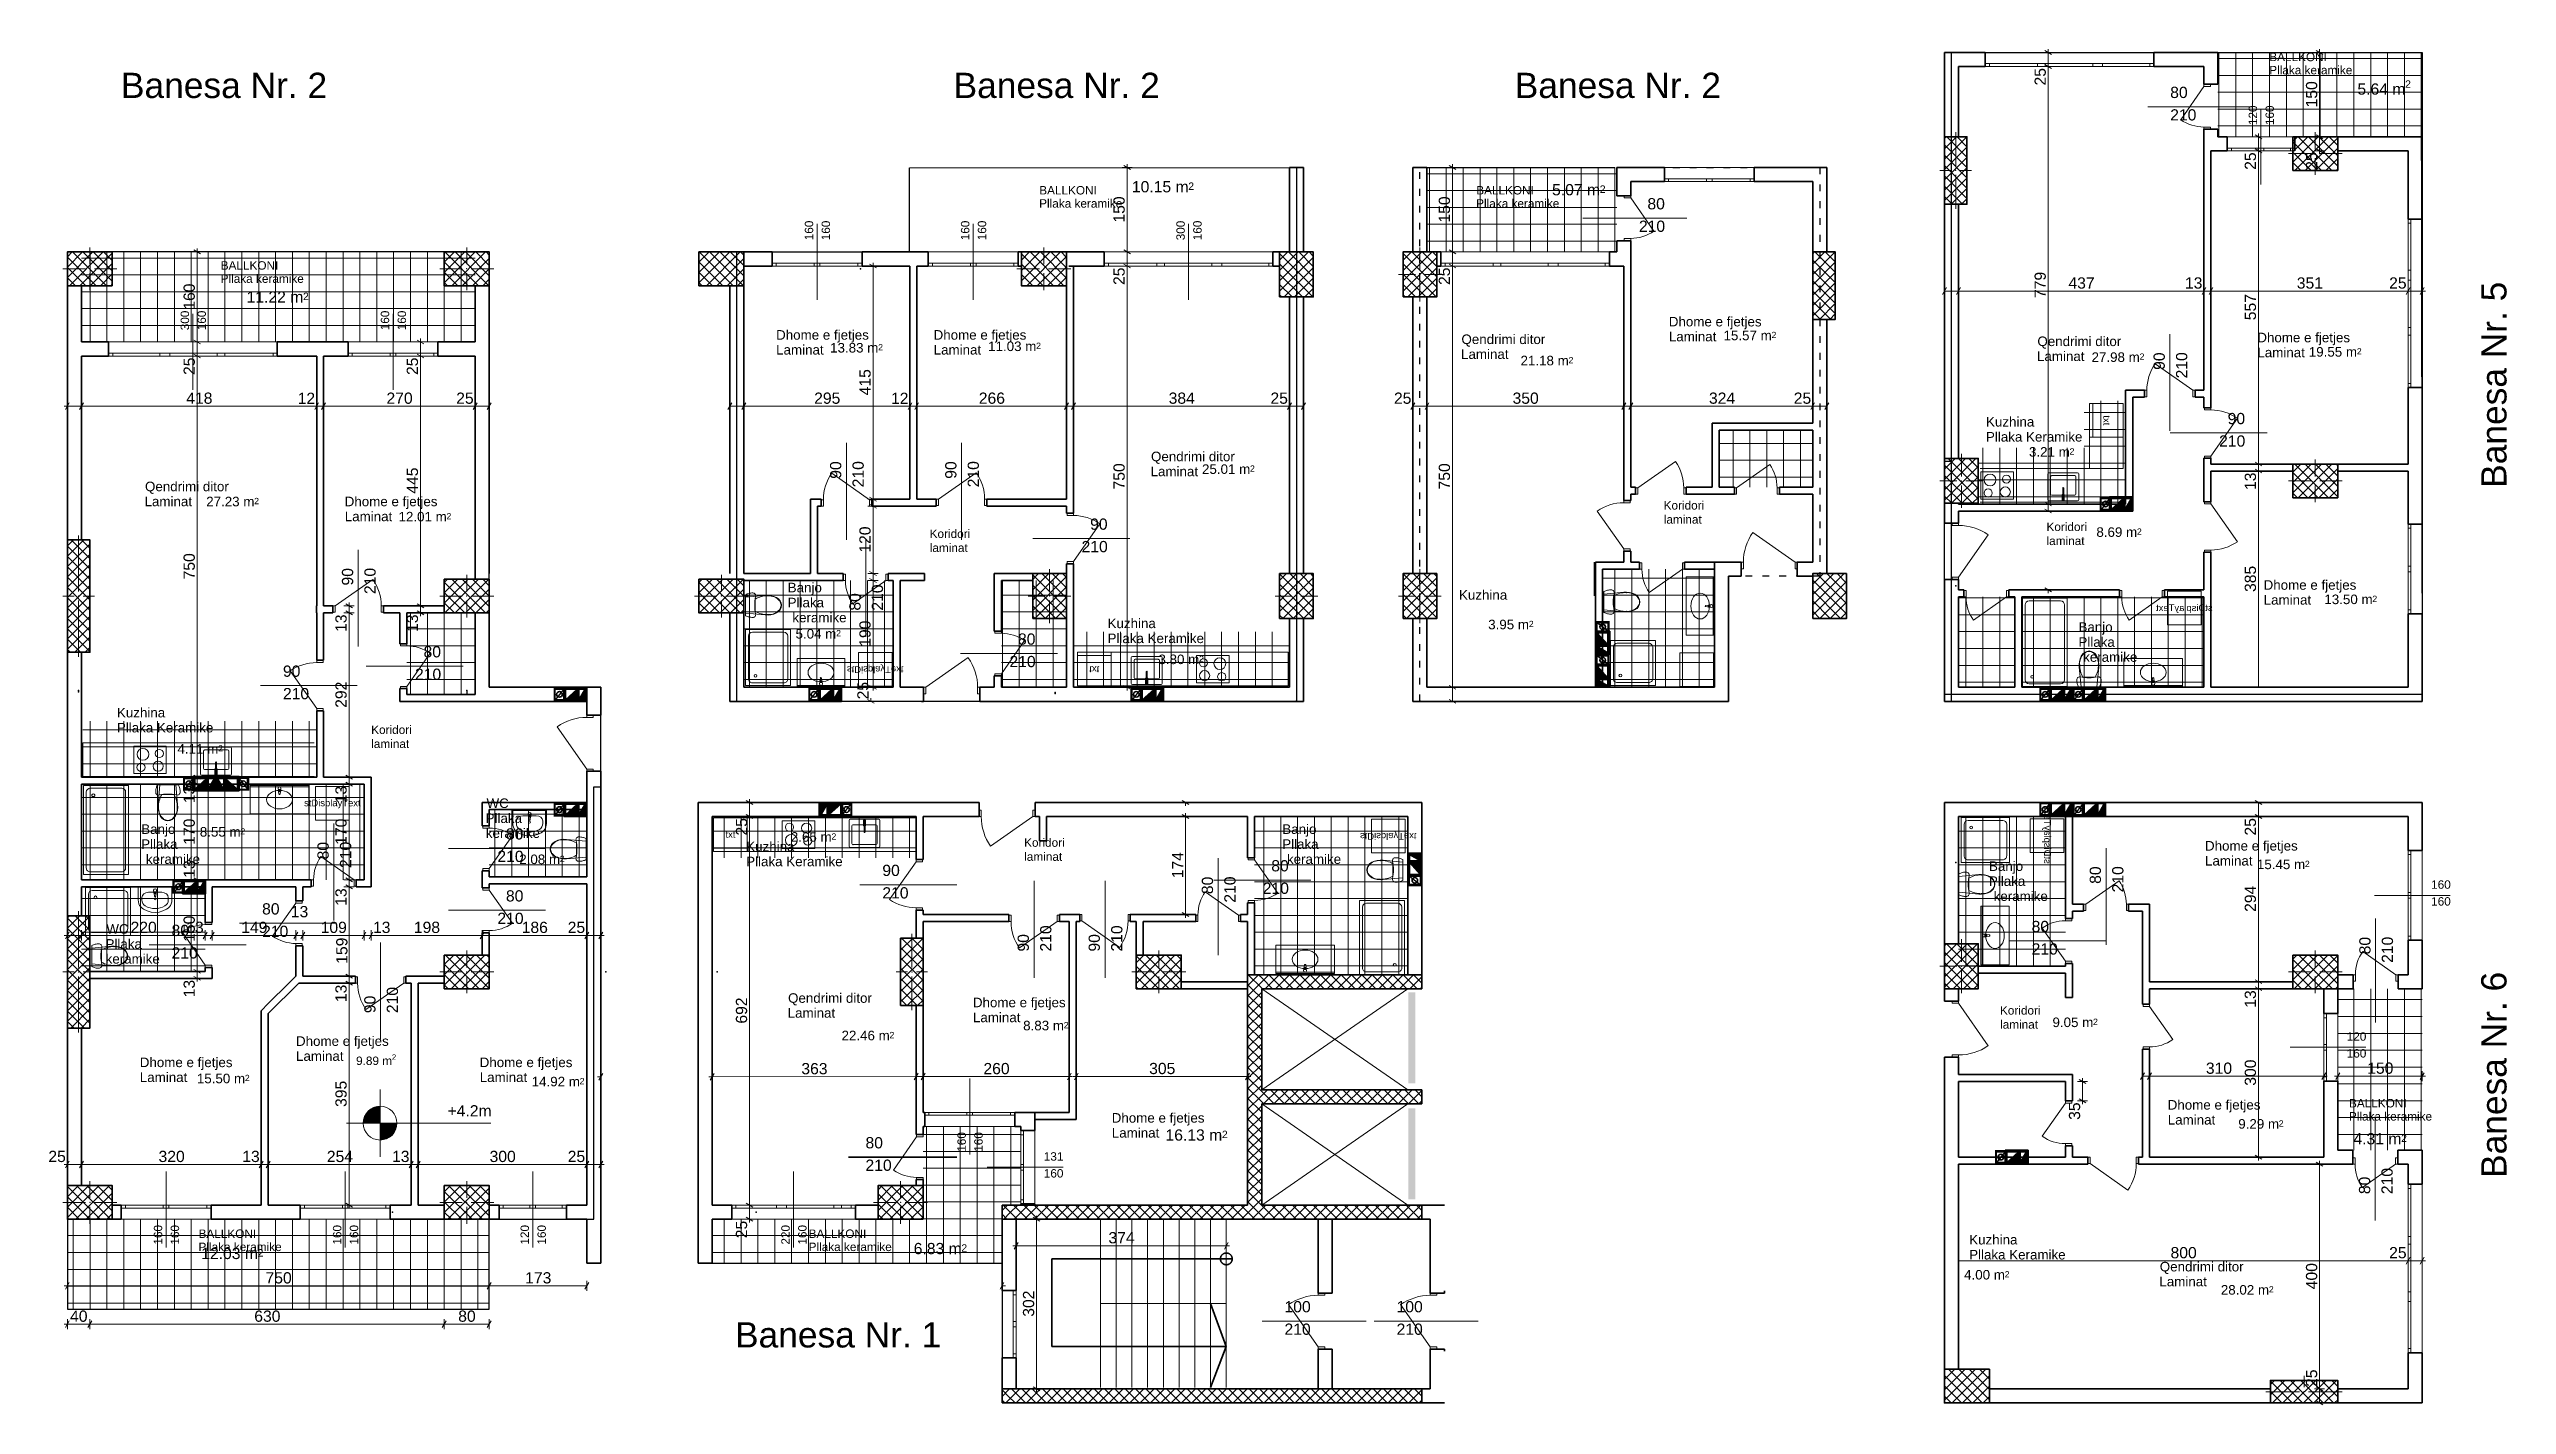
# Model space of a CAD drawing. Header units: centimetres. Extents: x 765 to 25620, y 224160 to 230516.
# Drawn here: x 6578 to 10950, y 227940 to 230353 of the extents above; entities that cross this region are included whole.
import ezdxf
from ezdxf.enums import TextEntityAlignment as Align

# ---------------------------------------------------------------- set-up
doc = ezdxf.new("R2010")
doc.units = ezdxf.units.CM
doc.header["$MEASUREMENT"] = 0
for name, pattern in [('ACAD_ISO03W100', [30, 12, -18]), ('Dashed', [423.333333, 211.666667, -211.666667]), ('Small Dashed', [282.222222, 141.111111, -141.111111])]:
    doc.linetypes.add(name, pattern=pattern)
for name, color, linetype, lineweight in [('0_Pen_No__1', 7, 'Continuous', 13), ('0_Pen_No__101', 252, 'Continuous', 13), ('0_Pen_No__6', 5, 'Continuous', 35), ('2D Drafting - General_Pen_No__6', 5, 'Continuous', 35), ('ARCHICAD Door Markers_Pen_No__1', 7, 'Continuous', 13), ('ARCHICAD Door Markers_Pen_No__21', 7, 'Continuous', 35), ('ARCHICAD Door Markers_Pen_No__7', 7, 'Continuous', 35), ('ARCHICAD Doors_Pen_No__27', 7, 'Continuous', 35), ('ARCHICAD Window Markers_Pen_No__1', 7, 'Continuous', 13), ('ARCHICAD Window Markers_Pen_No__7', 7, 'Continuous', 35), ('ARCHICAD Windows_Pen_No__27', 7, 'Continuous', 35), ('Dimensioning - General_Pen_No__1', 7, 'Continuous', 13), ('Dimensioning - General_Pen_No__101', 252, 'Continuous', 13), ('Dimensioning - General_Pen_No__6', 5, 'Continuous', 35), ('Structural - Bearing_Pen_No__20', 1, 'Continuous', 0), ('Structural - Bearing_Pen_No__21', 7, 'Continuous', 35), ('Structural - Bearing_Pen_No__27', 7, 'Continuous', 35)]:
    doc.layers.add(name, color=color, linetype=linetype, lineweight=lineweight)
for name, color, linetype, lineweight, true_color in [('0_Pen_No__1#1_Pen_No__8', 7, 'Continuous', 35, 0xa80f02), ('0_Pen_No__8', 7, 'Continuous', 35, 0xa80f02), ('2D Drafting - General_Pen_No__8', 7, 'Continuous', 35, 0xa80f02), ('A-COLS_Pen_No__97#1_Pen_No__81', 7, 'Continuous', 20, 0x6a6a6a), ('Annotation - Text_Pen_No__8', 7, 'Continuous', 35, 0xa80f02), ('ARCHICAD Doors_Pen_No__23', 7, 'Continuous', 20, 0xff6600), ('ARCHICAD Doors_Pen_No__3', 7, 'Continuous', 18, 0xff6600), ('ARCHICAD Windows_Pen_No__23', 7, 'Continuous', 20, 0xff6600), ('ARCHICAD Windows_Pen_No__3', 7, 'Continuous', 18, 0xff6600), ('Interior - Furniture _Pen_No__81', 7, 'Continuous', 20, 0x6a6a6a), ('Structural - Shear_Pen_No__58', 7, 'Continuous', 25, 0xdf0000)]:
    doc.layers.add(name, color=color, linetype=linetype, lineweight=lineweight, true_color=true_color)
for name, color, linetype in [('ARCHICAD Door Markers', 7, 'Continuous'), ('ARCHICAD Doors', 7, 'Continuous'), ('ARCHICAD Window Markers', 7, 'Continuous'), ('ARCHICAD Windows', 7, 'Continuous'), ('Dimensioning - General', 7, 'Continuous'), ('Structural - Bearing', 7, 'Continuous')]:
    doc.layers.add(name, color=color, linetype=linetype)
doc.styles.add('GENERATED_STYLE_1', font='arial.ttf')
doc.styles.get("Standard").update_dxf_attribs({"font": 'arial.ttf'})
pattern_1 = [(45, (6830.686, 207240.939), (-9.192388, 9.192388), []), (135, (6830.686, 207240.939), (9.192388, 9.192388), [])]
pattern_2 = [(45, (7503.37, 207240.939), (-9.192388, 9.192388), []), (135, (7503.37, 207240.939), (9.192388, 9.192388), [])]
pattern_3 = [(45, (7737.787, 207240.939), (-9.192388, 9.192388), []), (135, (7737.787, 207240.939), (9.192388, 9.192388), [])]
pattern_4 = [(45, (7283.656, 207240.939), (-9.192388, 9.192388), []), (135, (7283.656, 207240.939), (9.192388, 9.192388), [])]
pattern_5 = [(45, (7028.702, 207240.939), (-9.192388, 9.192388), []), (135, (7028.702, 207240.939), (9.192388, 9.192388), [])]
pattern_6 = [(45, (7737.787, 207445.939), (-9.192388, 9.192388), []), (135, (7737.787, 207445.939), (9.192388, 9.192388), [])]

msp = doc.modelspace()

# ---------------------------------------------------------------- texts
at = {"color": 0, "char_height": 45, "attachment_point": 1}
for s, insert in [('Banesa Nr. 2', (6705.6, 230310.7)), ('Banesa Nr. 2', (8186.8, 230310.7)), ('Banesa Nr. 2', (9185.1, 230310.7)), ('Banesa Nr. 1', (7798, 228086.8))]:
    msp.add_mtext_dynamic_manual_height_columns(s, width=718.053, gutter_width=1, heights=[0], dxfattribs=dict(at, insert=insert))
at = {"color": 0, "char_height": 45, "attachment_point": 1, "rotation": 90}
for s, insert in [('Banesa Nr. 5', (10904.4, 229571.9)), ('Banesa Nr. 6', (10904.4, 228343.6))]:
    msp.add_mtext_dynamic_manual_height_columns(s, width=718.053, gutter_width=1, heights=[0], dxfattribs=dict(at, insert=insert))
at = {"layer": '0_Pen_No__8', "color": 14, "true_color": 0xa80f02, "style": 'GENERATED_STYLE_1'}
for s, height, p in [('5.64 m', 20, (10684.2, 230271.7)), ('2', 13.2, (10769.1, 230283.9)), ('10.15 m', 20, (8504, 230097.8)), ('2', 13.2, (8604.4, 230102.2)), ('5.07 m', 20, (9251.5, 230092.5)), ('2', 13.2, (9336.4, 230096.9)), ('11.22 m', 20, (6929.1, 229901.6)), ('2', 13.2, (7029.5, 229906)), ('15.57 m', 17, (9556.5, 229834.6)), ('2', 11.2, (9641.8, 229838.3)), ('13.83 m', 17, (7967.2, 229812.7)), ('2', 11.2, (8052.6, 229816.5)), ('11.03 m', 17, (8248.3, 229815.3)), ('2', 11.2, (8333.6, 229819.1)), ('21.18 m', 17, (9195.4, 229789.9)), ('2', 11.2, (9280.8, 229793.6)), ('27.98 m', 17, (10211.2, 229796)), ('2', 11.2, (10296.6, 229799.8)), ('19.55 m', 17, (10597.7, 229805.4)), ('2', 11.2, (10683.1, 229809.2)), ('3.21 m', 17, (10099.9, 229627.4)), ('2', 11.2, (10172.1, 229631.1)), ('25.01 m', 17, (8628.8, 229596.7)), ('2', 11.2, (8714.1, 229600.5)), ('27.23 m', 17, (6857.3, 229539)), ('2', 11.2, (6942.6, 229542.8)), ('12.01 m', 17, (7199.4, 229512.1)), ('2', 11.2, (7284.7, 229515.9)), ('8.69 m', 17, (10219.8, 229484.6)), ('2', 11.2, (10291.9, 229488.4)), ('13.50 m', 17, (10625.4, 229364.9)), ('2', 11.2, (10710.7, 229368.7)), ('5.04 m', 17, (7905.7, 229303.6)), ('2', 11.2, (7977.8, 229307.4)), ('3.95 m', 17, (9137.9, 229320.1)), ('2', 11.2, (9210.1, 229323.9)), ('3.80 m', 17, (8551.3, 229258.1)), ('2', 11.2, (8623.5, 229261.8)), ('4.11 m', 17, (6806.2, 229098.8)), ('2', 11.2, (6878.4, 229102.6)), ('8.55 m', 17, (6845.9, 228951.1)), ('2', 11.2, (6918, 228954.9)), ('2.65 m', 17, (7897.3, 228942)), ('2', 11.2, (7969.5, 228945.7)), ('2.08 m', 17, (7414.2, 228902.2)), ('2', 11.2, (7486.3, 228905.9)), ('15.45 m', 17, (10505.4, 228893.2)), ('2', 11.2, (10590.7, 228896.9)), ('8.83 m', 17, (8310.6, 228606.3)), ('2', 11.2, (8382.8, 228610)), ('9.05 m', 17, (10141.7, 228612.1)), ('2', 11.2, (10213.8, 228615.9)), ('22.46 m', 17, (7987.5, 228588.6)), ('2', 11.2, (8072.8, 228592.3)), ('15.50 m', 17, (6840.7, 228512.1)), ('9.89 m', 15, (7123.9, 228544.6)), ('2', 9.9, (7187.6, 228553.8)), ('2', 11.2, (6926, 228515.9)), ('14.92 m', 17, (7436.3, 228506.6)), ('2', 11.2, (7521.6, 228510.4)), ('9.29 m', 17, (10472.2, 228431.3)), ('2', 11.2, (10544.3, 228435)), ('16.13 m', 20, (8563.8, 228410)), ('2', 13.2, (8664.2, 228414.4)), ('4.31 m', 20, (10677.1, 228403.3)), ('2', 13.2, (10762, 228407.7)), ('6.83 m', 20, (8115.9, 228207.9)), ('2', 13.2, (8200.7, 228212.3)), ('12.03 m', 20, (6848.4, 228199.2)), ('2', 13.2, (6948.8, 228203.6)), ('4.00 m', 17, (9984.5, 228162.8)), ('2', 11.2, (10056.7, 228166.5)), ('28.02 m', 17, (10441.2, 228135.9)), ('2', 11.2, (10526.6, 228139.7))]:
    msp.add_text(s, height=height, dxfattribs=at).set_placement(p)
at = {"layer": 'Annotation - Text_Pen_No__8', "color": 14, "true_color": 0xa80f02, "style": 'GENERATED_STYLE_1'}
for s, height, p in [('Pllaka keramike', 15, (10527.3, 230307.9)), ('BALLKONI', 15, (10527.4, 230331.3)), ('BALLKONI', 15, (8339.2, 230094)), ('BALLKONI', 15, (9116.6, 230094)), ('Pllaka keramike', 15, (8339.1, 230070.6)), ('Pllaka keramike', 15, (9116.5, 230070.6)), ('BALLKONI', 15, (6883.1, 229960.2)), ('Pllaka keramike', 15, (6883, 229936.7)), ('Dhome e fjetjes', 17, (7871.1, 229835.6)), ('Dhome e fjetjes', 17, (8151.3, 229835.6)), ('Qendrimi ditor', 17, (9090.3, 229827.8)), ('Dhome e fjetjes', 17, (9459.2, 229859.2)), ('Laminat', 17, (9459.3, 229832.7)), ('Qendrimi ditor', 17, (10114.9, 229824.2)), ('Dhome e fjetjes', 17, (10506.1, 229830.9)), ('Laminat', 17, (7871.2, 229809.1)), ('Laminat', 17, (8151.4, 229809.1)), ('Laminat', 17, (9089.6, 229801.3)), ('Laminat', 17, (10114.2, 229797.6)), ('Laminat', 17, (10506.2, 229804.3)), ('Pllaka Keramike', 17, (10023.4, 229654.2)), ('Kuzhina', 17, (10023.5, 229681)), ('Qendrimi ditor', 17, (8538, 229619.2)), ('Qendrimi ditor', 17, (6748.4, 229565.8)), ('Laminat', 17, (8537.3, 229592.6)), ('Laminat', 17, (6747.6, 229539.2)), ('Dhome e fjetjes', 17, (7103.7, 229539.1)), ('Koridori', 15, (9450, 229533.2)), ('Laminat', 17, (7103.8, 229512.5)), ('Koridori', 15, (8144.3, 229482.7)), ('laminat', 15, (9450.2, 229508.2)), ('Koridori', 15, (10131, 229495)), ('laminat', 15, (8144.5, 229457.7)), ('laminat', 15, (10131.2, 229470)), ('Banjo', 17, (7891.8, 229385.9)), ('Dhome e fjetjes', 17, (10517.3, 229390.5)), ('Pllaka', 17, (7891.7, 229359.2)), ('Kuzhina', 17, (9085.9, 229372.8)), ('Laminat', 17, (10517.4, 229364)), (' keramike', 17, (7893.5, 229332.5)), ('Kuzhina', 17, (8460.8, 229322.2)), ('Banjo', 17, (10188, 229315.6)), ('Pllaka Keramike', 17, (8460.7, 229295.5)), ('Pllaka', 17, (10187.9, 229288.9)), (' keramike', 17, (10189.7, 229262.2)), ('Pllaka Keramike', 17, (6698.4, 229136.6)), ('Kuzhina', 17, (6698.5, 229163.3)), ('Koridori', 15, (7150.8, 229133.8)), ('laminat', 15, (7150.9, 229108.8)), ('WC', 17, (7356, 229002)), ('Banjo', 17, (6741.7, 228955.9)), ('keramike', 17, (7354.7, 228948.8)), ('Pllaka', 17, (7354.4, 228975.3)), ('Banjo', 17, (8771.6, 228955.9)), ('Pllaka', 17, (6741.6, 228929.2)), ('Kuzhina', 17, (7818, 228925)), ('laminat', 15, (8312.5, 228908)), ('Koridori', 15, (8312.3, 228933)), ('Pllaka', 17, (8771.5, 228929.2)), ('Dhome e fjetjes', 17, (10413, 228926.2)), (' keramike', 17, (6743.4, 228902.5)), ('Pllaka Keramike', 17, (7817.9, 228898.3)), (' keramike', 17, (8773.3, 228902.5)), ('Pllaka', 17, (10028.7, 228863.3)), ('Banjo', 17, (10028.8, 228890)), ('Laminat', 17, (10413.1, 228899.6)), (' keramike', 17, (10030.5, 228836.6)), ('WC', 17, (6679.7, 228778.3)), ('Pllaka', 17, (6678.2, 228751.6)), ('keramike', 17, (6678.4, 228725)), ('Qendrimi ditor', 17, (7892.4, 228655.3)), ('Dhome e fjetjes', 17, (8221.2, 228647.4)), ('Laminat', 17, (7891.7, 228628.8)), ('Laminat', 17, (8221.3, 228620.8)), ('laminat', 15, (10048.5, 228609.3)), ('Koridori', 15, (10048.3, 228634.3)), ('Dhome e fjetjes', 17, (7017, 228578.6)), ('Dhome e fjetjes', 17, (6739.1, 228540.8)), ('Laminat', 17, (6739.2, 228514.3)), ('Laminat', 17, (7017.1, 228552)), ('Dhome e fjetjes', 17, (7343.8, 228540.8)), ('Laminat', 17, (7343.9, 228514.3)), ('Dhome e fjetjes', 17, (8468.2, 228442)), ('Dhome e fjetjes', 17, (10346.7, 228465.2)), ('Laminat', 17, (10346.8, 228438.6)), ('Pllaka keramike', 15, (10669.1, 228445.7)), ('BALLKONI', 15, (10669.2, 228469.1)), ('Laminat', 17, (8468.3, 228415.4)), ('Pllaka keramike', 15, (6843.6, 228213.4)), ('BALLKONI', 15, (6843.7, 228236.8)), ('Pllaka keramike', 15, (7929, 228213.4)), ('BALLKONI', 15, (7929, 228236.8)), ('Kuzhina', 17, (9993.6, 228225.2)), ('Pllaka Keramike', 17, (9993.5, 228198.5)), ('Qendrimi ditor', 17, (10332.6, 228177.2)), ('Laminat', 17, (10331.9, 228150.7))]:
    msp.add_text(s, height=height, dxfattribs=at).set_placement(p)
at = {"layer": 'Dimensioning - General', "color": 7, "lineweight": 13, "char_height": 20, "attachment_point": 7, "style": 'GENERATED_STYLE_1'}
for s, insert, rotation in [('\\A1;25', (10130.1, 230288), 90), ('\\A1;150', (10612.9, 230249), 90), ('\\A1;25', (10504, 230137.9), 90), ('\\A1;25', (10612.9, 230137.9), 90), ('\\A1;150', (8491.5, 230044), 90), ('\\A1;150', (9070.2, 230044), 90), ('\\A1;160', (6837.3, 229888.9), 90), ('\\A1;25', (8491.5, 229932.9), 90), ('\\A1;25', (9070.2, 229932.9), 90), ('\\A1;779', (10130.1, 229909.7), 90), ('\\A1;557', (10504, 229870.2), 90), ('\\A1;25', (6837.3, 229772.7), 90), ('\\A1;25', (7234.3, 229772.7), 90), ('\\A1;415', (8039.5, 229736.5), 90), ('\\A1;445', (7234.3, 229561.4), 90), ('\\A1;750', (8491.5, 229569), 90), ('\\A1;750', (9070.2, 229569), 90), ('\\A1;13', (10504, 229568), 90), ('\\A1;120', (8039.5, 229456.5), 90), ('\\A1;750', (6837.3, 229408.9), 90), ('\\A1;385', (10504, 229386.5), 90), ('\\A1;13', (7107.4, 229315.5), 90), ('\\A1;13', (7234.3, 229315.5), 90), ('\\A1;190', (8039.5, 229289), 90), ('\\A1;292', (7107.4, 229180.3), 90), ('\\A1;25', (8035.8, 229195.3), 90), ('\\A1;13', (6837.3, 229010.5), 90), ('\\A1;13', (7107.4, 229010.5), 90), ('\\A1;170', (6837.3, 228936.5), 90), ('\\A1;170', (7107.4, 228936.5), 90), ('\\A1;25', (7819.8, 228953), 90), ('\\A1;25', (10504, 228953), 90), ('\\A1;174', (8595.5, 228876.9), 90), ('\\A1;13', (6837.3, 228877.8), 90), ('\\A1;13', (7107.4, 228828), 90), ('\\A1;294', (10504, 228817.1), 90), ('\\A1;150', (6837.3, 228763.8), 90), ('\\A1;159', (7108.8, 228724.7), 90), ('\\A1;13', (6837.3, 228665), 90), ('\\A1;13', (7107.4, 228656.5), 90), ('\\A1;692', (7819.8, 228618.2), 90), ('\\A1;13', (10504, 228646.5), 90), ('\\A1;363', (7916, 228527.8), 0.024), ('\\A1;260', (8239.9, 228527.9), 0.024), ('\\A1;305', (8534.7, 228528.1), 0.024), ('\\A1;310', (10414.6, 228528.6), 0.024), ('\\A1;300', (10504, 228507.7), 90), ('\\A1;150', (10701.6, 228528.7), 0.024), ('\\A1;395', (7107.4, 228469.9), 90), ('\\A1;35', (10191.2, 228446.9), 90), ('\\A1;25', (7819.8, 228236.2), 90), ('\\A1;400', (10612.9, 228145.4), 90), ('\\A1;25', (10612.9, 227971.6), 90)]:
    msp.add_mtext(s, dxfattribs=dict(at, insert=insert, rotation=rotation))
for s, insert in [('\\A1;437', (10170.1, 229926.2)), ('\\A1;13', (10377.3, 229926.2)), ('\\A1;351', (10576.3, 229926.2)), ('\\A1;25', (10740.6, 229926.2)), ('\\A1;418', (6821.8, 229721.2)), ('\\A1;12', (7020, 229721.2)), ('\\A1;270', (7178, 229721.2)), ('\\A1;25', (7302, 229721.2)), ('\\A1;295', (7938.8, 229721.2)), ('\\A1;12', (8075.5, 229721.2)), ('\\A1;266', (8231.7, 229721.2)), ('\\A1;384', (8569.4, 229721.2)), ('\\A1;25', (8750.5, 229721.2)), ('\\A1;25', (8970.2, 229721.2)), ('\\A1;350', (9181.2, 229721.2)), ('\\A1;324', (9530.6, 229721.2)), ('\\A1;25', (9681.4, 229721.2)), ('\\A1;220', (6722.7, 228779.3)), ('\\A1;13', (6821.8, 228779.3)), ('\\A1;149', (6919.6, 228779.3)), ('\\A1;13', (7007.8, 228807.3)), ('\\A1;109', (7060.9, 228779.3)), ('\\A1;13', (7154, 228779.3)), ('\\A1;198', (7226.7, 228779.3)), ('\\A1;186', (7418.5, 228779.3)), ('\\A1;25', (7500.4, 228779.3)), ('\\A1;25', (6576.5, 228371.6)), ('\\A1;320', (6772.5, 228371.6)), ('\\A1;13', (6921.4, 228371.6)), ('\\A1;254', (7071.9, 228371.6)), ('\\A1;13', (7187.9, 228371.6)), ('\\A1;300', (7361.4, 228371.6)), ('\\A1;25', (7500.4, 228371.6)), ('\\A1;800', (10351.7, 228200.3)), ('\\A1;25', (10740.6, 228200.3)), ('\\A1;750', (6962.8, 228155.5)), ('\\A1;173', (7424.7, 228155.5)), ('\\A1;40', (6615.1, 228087.3)), ('\\A1;630', (6942.8, 228087.3)), ('\\A1;80', (7305.6, 228087.3))]:
    msp.add_mtext(s, dxfattribs=dict(at, insert=insert))
at = {"layer": 'Dimensioning - General', "color": 5, "lineweight": 35, "insert": (8462.3, 228226.9), "char_height": 20, "attachment_point": 7, "style": 'GENERATED_STYLE_1'}
msp.add_mtext('\\A1;374', dxfattribs=at)
at = {"layer": 'Dimensioning - General', "color": 5, "lineweight": 35, "insert": (8330.5, 228096.5), "char_height": 20, "attachment_point": 7, "rotation": 90, "style": 'GENERATED_STYLE_1'}
msp.add_mtext('\\A1;302', dxfattribs=at)
at = {"layer": 'Dimensioning - General_Pen_No__6', "color": 5, "lineweight": 35, "insert": (7286.6, 228453.1), "char_height": 20, "attachment_point": 7, "style": 'GENERATED_STYLE_1'}
msp.add_mtext('\\A1;+4.2m', dxfattribs=at)
at = {"layer": 'Interior - Furniture _Pen_No__81', "color": 251, "linetype": 'Continuous', "lineweight": 20, "true_color": 0x6a6a6a, "style": 'GENERATED_STYLE_1'}
msp.add_attdef('txt', text='F', height=12, rotation=270, dxfattribs=at).set_placement((10238.1, 229692), align=Align.MIDDLE_CENTER)
at = {"layer": 'Interior - Furniture _Pen_No__81', "color": 251, "linetype": 'Continuous', "lineweight": 20, "true_color": 0x6a6a6a, "style": 'GENERATED_STYLE_1', "text_generation_flag": 4}
for rotation, p in [(180, (10376.3, 229358.5)), (90, (10132.9, 228953))]:
    msp.add_attdef('stDisplayText', text='W', height=12, rotation=rotation, dxfattribs=at).set_placement(p, align=Align.MIDDLE_CENTER)
for tag, text, p in [('stDisplayText', 'W', (8047.4, 229248.3)), ('txt', 'F', (8437.1, 229248.5)), ('stDisplayText', 'W', (8960.1, 228951.6))]:
    msp.add_attdef(tag, text=text, height=12, dxfattribs=at).set_placement(p, align=Align.MIDDLE_CENTER)
at = {"layer": 'Interior - Furniture _Pen_No__81', "color": 251, "linetype": 'Continuous', "lineweight": 20, "true_color": 0x6a6a6a, "style": 'GENERATED_STYLE_1'}
for tag, text, p in [('stDisplayText', 'W', (7081.7, 229011.1)), ('txt', 'F', (7789.9, 228955.1))]:
    msp.add_attdef(tag, text=text, height=12, dxfattribs=at).set_placement(p, align=Align.MIDDLE_CENTER)

# ---------------------------------------------------------------- blocks, each defined once
blk = doc.blocks.new('Double Sash Window 22_2')
at = {"layer": 'ARCHICAD Windows_Pen_No__23', "color": 30, "linetype": 'Continuous', "lineweight": 20, "true_color": 0xff6600}
for p, q in [((-800, 0), (-725, 0)), ((-725, 0), (-725, -50)), ((-50, -50), (-50, 0)), ((-50, 0), (0, 0)), ((0, 0), (50, 0)), ((50, 0), (50, -50)), ((725, -50), (725, 0)), ((725, 0), (800, 0)), ((-725, -50), (-800, -50)), ((0, -50), (-50, -50)), ((50, -50), (0, -50)), ((800, -50), (725, -50))]:
    blk.add_line(p, q, dxfattribs=at)
at = {"layer": 'ARCHICAD Windows_Pen_No__27', "color": 7, "linetype": 'Continuous', "lineweight": 35}
for p, q in [((-800, 0), (-800, -50)), ((-800, 0), (-800, -50)), ((800, 0), (800, -50)), ((800, 0), (800, -50)), ((-800, -50), (-800, -250)), ((800, -50), (800, -250))]:
    blk.add_line(p, q, dxfattribs=at)
at = {"layer": 'ARCHICAD Windows_Pen_No__3', "color": 30, "linetype": 'Continuous', "lineweight": 18, "true_color": 0xff6600}
for p, q in [((-800, 0), (800, 0)), ((-725, 0), (-50, 0)), ((50, 0), (725, 0)), ((-800, -250), (800, -250)), ((-50, -50), (-725, -50)), ((725, -50), (50, -50))]:
    blk.add_line(p, q, dxfattribs=at)
blk = doc.blocks.new('W Marker 22_2')
at = {"layer": 'ARCHICAD Window Markers_Pen_No__1', "color": 7, "linetype": 'Continuous', "lineweight": 13}
blk.add_line((0, 500), (0, -850), dxfattribs=at)
at = {"layer": 'ARCHICAD Window Markers_Pen_No__7', "color": 7, "lineweight": 35, "style": 'GENERATED_STYLE_1'}
for tag, p in [('AC_MarkerText_3', (276, 207)), ('iShowSillTo', (-24, 207))]:
    blk.add_attdef(tag, text='', height=150, rotation=90, dxfattribs=at).set_placement(p, align=Align.BOTTOM_LEFT)
blk = doc.blocks.new('Door 22_6')
at = {"layer": 'ARCHICAD Doors_Pen_No__23', "color": 30, "linetype": 'Continuous', "lineweight": 20, "true_color": 0xff6600}
for p, q in [((-360, 0), (-400, 0)), ((-400, 0), (-400, -115)), ((-360, -115), (-360, 0)), ((400, 0), (360, 0)), ((360, 0), (360, -115)), ((400, -115), (400, 0)), ((-400, -115), (-360, -115)), ((360, -115), (400, -115))]:
    blk.add_line(p, q, dxfattribs=at)
at = {"layer": 'ARCHICAD Doors_Pen_No__27', "color": 7, "linetype": 'Continuous', "lineweight": 35}
for p, q in [((-400, 10), (-437, 10)), ((-400, 10), (-437, 10)), ((-400, 0), (-400, 10)), ((-400, 0), (-400, 10)), ((-400, -115), (-400, 0)), ((-400, -115), (-400, 0)), ((400, 0), (400, 10)), ((400, 0), (400, 10)), ((400, 10), (437, 10)), ((400, 10), (437, 10)), ((400, -115), (400, 0)), ((400, -115), (400, 0)), ((-400, -115), (-437, -115)), ((-400, -115), (-437, -115)), ((400, -115), (437, -115)), ((400, -115), (437, -115))]:
    blk.add_line(p, q, dxfattribs=at)
at = {"layer": 'ARCHICAD Doors_Pen_No__3', "color": 30, "linetype": 'Continuous', "lineweight": 18, "true_color": 0xff6600}
blk.add_line((360, 0), (-230, 413), dxfattribs=at)
blk.add_arc((360, 0), 720, 145, 180, dxfattribs=at)
blk = doc.blocks.new('Door 22_4')
at = {"layer": 'ARCHICAD Doors_Pen_No__23', "color": 30, "linetype": 'Continuous', "lineweight": 20, "true_color": 0xff6600}
for p, q in [((-410, 0), (-450, 0)), ((-450, 0), (-450, -115)), ((-410, -115), (-410, 0)), ((450, 0), (410, 0)), ((410, 0), (410, -115)), ((450, -115), (450, 0)), ((-450, -115), (-410, -115)), ((410, -115), (450, -115))]:
    blk.add_line(p, q, dxfattribs=at)
at = {"layer": 'ARCHICAD Doors_Pen_No__27', "color": 7, "linetype": 'Continuous', "lineweight": 35}
for p, q in [((-450, 10), (-487, 10)), ((-450, 10), (-487, 10)), ((-450, 0), (-450, 10)), ((-450, 0), (-450, 10)), ((-450, -115), (-450, 0)), ((-450, -115), (-450, 0)), ((450, 0), (450, 10)), ((450, 0), (450, 10)), ((450, 10), (487, 10)), ((450, 10), (487, 10)), ((450, -115), (450, 0)), ((450, -115), (450, 0)), ((-450, -115), (-487, -115)), ((-450, -115), (-487, -115)), ((450, -115), (487, -115)), ((450, -115), (487, -115))]:
    blk.add_line(p, q, dxfattribs=at)
at = {"layer": 'ARCHICAD Doors_Pen_No__3', "color": 30, "linetype": 'Continuous', "lineweight": 18, "true_color": 0xff6600}
blk.add_line((410, 0), (-262, 470), dxfattribs=at)
blk.add_arc((410, 0), 820, 145, 180, dxfattribs=at)
blk = doc.blocks.new('Triple Window 22')
at = {"layer": 'ARCHICAD Windows_Pen_No__23', "color": 30, "linetype": 'Continuous', "lineweight": 20, "true_color": 0xff6600}
for p, q in [((-1500, 0), (-1425, 0)), ((-1425, 0), (-1425, -50)), ((-568, -50), (-568, 0)), ((-568, 0), (-500, 0)), ((-500, 0), (-432, 0)), ((-432, 0), (-432, -50)), ((412.5, -50), (412.5, 0)), ((412.5, 0), (500, 0)), ((500, 0), (587.5, 0)), ((587.5, 0), (587.5, -50)), ((1425, -50), (1425, 0)), ((1425, 0), (1500, 0)), ((-1425, -50), (-1500, -50)), ((-500, -50), (-568, -50)), ((-432, -50), (-500, -50)), ((500, -50), (412.5, -50)), ((587.5, -50), (500, -50)), ((1500, -50), (1425, -50))]:
    blk.add_line(p, q, dxfattribs=at)
at = {"layer": 'ARCHICAD Windows_Pen_No__27', "color": 7, "linetype": 'Continuous', "lineweight": 35}
for p, q in [((-1500, 0), (-1500, -50)), ((-1500, 0), (-1500, -50)), ((1500, 0), (1500, -50)), ((1500, 0), (1500, -50)), ((-1500, -50), (-1500, -250)), ((1500, -50), (1500, -250))]:
    blk.add_line(p, q, dxfattribs=at)
at = {"layer": 'ARCHICAD Windows_Pen_No__3', "color": 30, "linetype": 'Continuous', "lineweight": 18, "true_color": 0xff6600}
for p, q in [((-1500, 0), (1500, 0)), ((-1425, 0), (-568, 0)), ((-432, 0), (412.5, 0)), ((587.5, 0), (1425, 0)), ((-1500, -250), (1500, -250)), ((-568, -50), (-1425, -50)), ((412.5, -50), (-432, -50)), ((1425, -50), (587.5, -50))]:
    blk.add_line(p, q, dxfattribs=at)
blk = doc.blocks.new('Door 22')
at = {"layer": 'ARCHICAD Doors_Pen_No__23', "color": 30, "linetype": 'Continuous', "lineweight": 20, "true_color": 0xff6600}
for p, q in [((-360, 0), (-400, 0)), ((-400, 0), (-400, -115)), ((-360, -115), (-360, 0)), ((400, 0), (360, 0)), ((360, 0), (360, -115)), ((400, -115), (400, 0)), ((-400, -115), (-360, -115)), ((360, -115), (400, -115))]:
    blk.add_line(p, q, dxfattribs=at)
at = {"layer": 'ARCHICAD Doors_Pen_No__27', "color": 7, "linetype": 'Continuous', "lineweight": 35}
for p, q in [((-400, 0), (-437, 0)), ((-400, 0), (-437, 0)), ((-400, 0), (-400, -115)), ((-400, 0), (-400, -115)), ((400, 0), (400, -115)), ((400, 0), (400, -115)), ((400, 0), (437, 0)), ((400, 0), (437, 0)), ((-400, -125), (-437, -125)), ((-400, -125), (-437, -125)), ((-400, -115), (-400, -125)), ((-400, -115), (-400, -125)), ((400, -115), (400, -125)), ((400, -115), (400, -125)), ((400, -125), (437, -125)), ((400, -125), (437, -125))]:
    blk.add_line(p, q, dxfattribs=at)
at = {"layer": 'ARCHICAD Doors_Pen_No__3', "color": 30, "linetype": 'Continuous', "lineweight": 18, "true_color": 0xff6600}
blk.add_line((360, 0), (-230, 413), dxfattribs=at)
blk.add_arc((360, 0), 720, 145, 180, dxfattribs=at)
blk = doc.blocks.new('D Marker 22_2')
at = {"layer": 'ARCHICAD Door Markers_Pen_No__1', "color": 7, "linetype": 'Continuous', "lineweight": 13}
blk.add_line((0, 1000), (0, -725), dxfattribs=at)
at = {"layer": 'ARCHICAD Door Markers_Pen_No__7', "color": 7, "lineweight": 35, "style": 'GENERATED_STYLE_1'}
for tag, p in [('AC_MarkerText_3', (-369, 665)), ('AC_MarkerText_2', (31, 665))]:
    blk.add_attdef(tag, text='', height=200, rotation=270, dxfattribs=at).set_placement(p, align=Align.BOTTOM_LEFT)
blk = doc.blocks.new('Double Sash Window 22')
at = {"layer": 'ARCHICAD Windows_Pen_No__23', "color": 30, "linetype": 'Continuous', "lineweight": 20, "true_color": 0xff6600}
for p, q in [((-600, 0), (-525, 0)), ((-525, 0), (-525, -50)), ((-50, -50), (-50, 0)), ((-50, 0), (0, 0)), ((0, 0), (50, 0)), ((50, 0), (50, -50)), ((525, -50), (525, 0)), ((525, 0), (600, 0)), ((-525, -50), (-600, -50)), ((0, -50), (-50, -50)), ((50, -50), (0, -50)), ((600, -50), (525, -50))]:
    blk.add_line(p, q, dxfattribs=at)
at = {"layer": 'ARCHICAD Windows_Pen_No__27', "color": 7, "linetype": 'Continuous', "lineweight": 35}
for p, q in [((-600, 0), (-600, -50)), ((-600, 0), (-600, -50)), ((600, 0), (600, -50)), ((600, 0), (600, -50)), ((-600, -50), (-600, -250)), ((600, -50), (600, -250))]:
    blk.add_line(p, q, dxfattribs=at)
at = {"layer": 'ARCHICAD Windows_Pen_No__3', "color": 30, "linetype": 'Continuous', "lineweight": 18, "true_color": 0xff6600}
for p, q in [((-600, 0), (600, 0)), ((-525, 0), (-50, 0)), ((50, 0), (525, 0)), ((-600, -250), (600, -250)), ((-50, -50), (-525, -50)), ((525, -50), (50, -50))]:
    blk.add_line(p, q, dxfattribs=at)
blk = doc.blocks.new('Door 22_3')
at = {"layer": 'ARCHICAD Doors_Pen_No__23', "color": 30, "linetype": 'Continuous', "lineweight": 20, "true_color": 0xff6600}
for p, q in [((-460, 0), (-500, 0)), ((-500, 0), (-500, -115)), ((-460, -115), (-460, 0)), ((500, 0), (460, 0)), ((460, 0), (460, -115)), ((500, -115), (500, 0)), ((-500, -115), (-460, -115)), ((460, -115), (500, -115))]:
    blk.add_line(p, q, dxfattribs=at)
at = {"layer": 'ARCHICAD Doors_Pen_No__27', "color": 7, "linetype": 'Continuous', "lineweight": 35}
for p, q in [((-500, 0), (-537, 0)), ((-500, 0), (-537, 0)), ((-500, 0), (-500, -115)), ((-500, 0), (-500, -115)), ((500, 0), (500, -115)), ((500, 0), (500, -115)), ((500, 0), (537, 0)), ((500, 0), (537, 0)), ((-500, -250), (-537, -250)), ((-500, -250), (-537, -250)), ((-500, -115), (-500, -250)), ((-500, -115), (-500, -250)), ((500, -115), (500, -250)), ((500, -115), (500, -250)), ((500, -250), (537, -250)), ((500, -250), (537, -250))]:
    blk.add_line(p, q, dxfattribs=at)
at = {"layer": 'ARCHICAD Doors_Pen_No__3', "color": 30, "linetype": 'Continuous', "lineweight": 18, "true_color": 0xff6600}
blk.add_line((460, 0), (-294, 528), dxfattribs=at)
blk.add_arc((460, 0), 920, 145, 180, dxfattribs=at)
blk = doc.blocks.new('D Marker 22_3')
at = {"layer": 'ARCHICAD Door Markers_Pen_No__1', "color": 7, "linetype": 'Continuous', "lineweight": 13}
blk.add_line((0, -1125), (0, 600), dxfattribs=at)
at = {"layer": 'ARCHICAD Door Markers_Pen_No__7', "color": 7, "lineweight": 35, "style": 'GENERATED_STYLE_1'}
for tag, p in [('AC_MarkerText_3', (-369, -204)), ('AC_MarkerText_2', (31, -356))]:
    blk.add_attdef(tag, text='', height=200, rotation=270, dxfattribs=at).set_placement(p, align=Align.BOTTOM_LEFT)
blk = doc.blocks.new('Door 22_2')
at = {"layer": 'ARCHICAD Doors_Pen_No__23', "color": 30, "linetype": 'Continuous', "lineweight": 20, "true_color": 0xff6600}
for p, q in [((-410, 0), (-450, 0)), ((-450, 0), (-450, -115)), ((-410, -115), (-410, 0)), ((450, 0), (410, 0)), ((410, 0), (410, -115)), ((450, -115), (450, 0)), ((-450, -115), (-410, -115)), ((410, -115), (450, -115))]:
    blk.add_line(p, q, dxfattribs=at)
at = {"layer": 'ARCHICAD Doors_Pen_No__27', "color": 7, "linetype": 'Continuous', "lineweight": 35}
for p, q in [((-450, 0), (-487, 0)), ((-450, 0), (-487, 0)), ((-450, 0), (-450, -115)), ((-450, 0), (-450, -115)), ((450, 0), (450, -115)), ((450, 0), (450, -115)), ((450, 0), (487, 0)), ((450, 0), (487, 0)), ((-450, -125), (-487, -125)), ((-450, -125), (-487, -125)), ((-450, -115), (-450, -125)), ((-450, -115), (-450, -125)), ((450, -115), (450, -125)), ((450, -115), (450, -125)), ((450, -125), (487, -125)), ((450, -125), (487, -125))]:
    blk.add_line(p, q, dxfattribs=at)
at = {"layer": 'ARCHICAD Doors_Pen_No__3', "color": 30, "linetype": 'Continuous', "lineweight": 18, "true_color": 0xff6600}
blk.add_line((410, 0), (-262, 470), dxfattribs=at)
blk.add_arc((410, 0), 820, 145, 180, dxfattribs=at)
blk = doc.blocks.new('W Marker 22')
at = {"layer": 'ARCHICAD Window Markers_Pen_No__1', "color": 7, "linetype": 'Continuous', "lineweight": 13}
blk.add_line((0, -750), (0, 600), dxfattribs=at)
at = {"layer": 'ARCHICAD Window Markers_Pen_No__7', "color": 7, "lineweight": 35, "style": 'GENERATED_STYLE_1'}
for tag, p in [('AC_MarkerText_2_1', (-24, -701)), ('AC_MarkerText_2_0', (276, -701))]:
    blk.add_attdef(tag, text='', height=150, rotation=90, dxfattribs=at).set_placement(p, align=Align.BOTTOM_LEFT)
blk = doc.blocks.new('Door 22_7')
at = {"layer": 'ARCHICAD Doors_Pen_No__23', "color": 30, "linetype": 'Continuous', "lineweight": 20, "true_color": 0xff6600}
for p, q in [((-410, 0), (-450, 0)), ((-450, 0), (-450, -115)), ((-410, -115), (-410, 0)), ((450, 0), (410, 0)), ((410, 0), (410, -115)), ((450, -115), (450, 0)), ((-450, -115), (-410, -115)), ((410, -115), (450, -115))]:
    blk.add_line(p, q, dxfattribs=at)
at = {"layer": 'ARCHICAD Doors_Pen_No__27', "color": 7, "linetype": 'Continuous', "lineweight": 35}
for p, q in [((-450, 0), (-487, 0)), ((-450, 0), (-487, 0)), ((-450, 0), (-450, -115)), ((-450, 0), (-450, -115)), ((450, 0), (450, -115)), ((450, 0), (450, -115)), ((450, 0), (487, 0)), ((450, 0), (487, 0)), ((-450, -120), (-487, -120)), ((-450, -120), (-487, -120)), ((-450, -115), (-450, -120)), ((-450, -115), (-450, -120)), ((450, -115), (450, -120)), ((450, -115), (450, -120)), ((450, -120), (487, -120)), ((450, -120), (487, -120))]:
    blk.add_line(p, q, dxfattribs=at)
at = {"layer": 'ARCHICAD Doors_Pen_No__3', "color": 30, "linetype": 'Continuous', "lineweight": 18, "true_color": 0xff6600}
blk.add_line((410, 0), (-262, 470), dxfattribs=at)
blk.add_arc((410, 0), 820, 145, 180, dxfattribs=at)
blk = doc.blocks.new('D Marker 22_5')
at = {"layer": 'ARCHICAD Door Markers_Pen_No__1', "color": 7, "linetype": 'Continuous', "lineweight": 13}
blk.add_line((0, -1120), (0, 600), dxfattribs=at)
at = {"layer": 'ARCHICAD Door Markers_Pen_No__7', "color": 7, "lineweight": 35, "style": 'GENERATED_STYLE_1'}
for tag, p in [('AC_MarkerText_2', (-31, -655)), ('AC_MarkerText_3', (369, -655))]:
    blk.add_attdef(tag, text='', height=200, rotation=90, dxfattribs=at).set_placement(p, align=Align.BOTTOM_LEFT)
blk = doc.blocks.new('Door 22_5')
at = {"layer": 'ARCHICAD Doors_Pen_No__23', "color": 30, "linetype": 'Continuous', "lineweight": 20, "true_color": 0xff6600}
for p, q in [((-360, 0), (-400, 0)), ((-400, 0), (-400, -115)), ((-360, -115), (-360, 0)), ((400, 0), (360, 0)), ((360, 0), (360, -115)), ((400, -115), (400, 0)), ((-400, -115), (-360, -115)), ((360, -115), (400, -115))]:
    blk.add_line(p, q, dxfattribs=at)
at = {"layer": 'ARCHICAD Doors_Pen_No__27', "color": 7, "linetype": 'Continuous', "lineweight": 35}
for p, q in [((-400, 0), (-437, 0)), ((-400, 0), (-437, 0)), ((-400, 0), (-400, -115)), ((-400, 0), (-400, -115)), ((400, 0), (400, -115)), ((400, 0), (400, -115)), ((400, 0), (437, 0)), ((400, 0), (437, 0)), ((-400, -250), (-437, -250)), ((-400, -250), (-437, -250)), ((-400, -115), (-400, -250)), ((-400, -115), (-400, -250)), ((400, -115), (400, -250)), ((400, -115), (400, -250)), ((400, -250), (437, -250)), ((400, -250), (437, -250))]:
    blk.add_line(p, q, dxfattribs=at)
at = {"layer": 'ARCHICAD Doors_Pen_No__3', "color": 30, "linetype": 'Continuous', "lineweight": 18, "true_color": 0xff6600}
blk.add_line((360, 0), (-230, 413), dxfattribs=at)
blk.add_arc((360, 0), 720, 145, 180, dxfattribs=at)
blk = doc.blocks.new('D Marker 22_4')
at = {"layer": 'ARCHICAD Door Markers_Pen_No__1', "color": 7, "linetype": 'Continuous', "lineweight": 13}
blk.add_line((0, 1000), (0, -850), dxfattribs=at)
at = {"layer": 'ARCHICAD Door Markers_Pen_No__7', "color": 7, "lineweight": 35, "style": 'GENERATED_STYLE_1'}
for tag, p in [('AC_MarkerText_3', (-369, 665)), ('A', (31, 665))]:
    blk.add_attdef(tag, text='', height=200, rotation=270, dxfattribs=at).set_placement(p, align=Align.BOTTOM_LEFT)
blk = doc.blocks.new('D Marker 22')
at = {"layer": 'ARCHICAD Door Markers_Pen_No__1', "color": 7, "linetype": 'Continuous', "lineweight": 13}
blk.add_line((0, -1250), (0, 600), dxfattribs=at)
at = {"layer": 'ARCHICAD Door Markers_Pen_No__7', "color": 7, "lineweight": 35, "style": 'GENERATED_STYLE_1'}
for tag, p in [('AC_MarkerText_3', (-369, -329)), ('A', (31, -329))]:
    blk.add_attdef(tag, text='', height=200, rotation=270, dxfattribs=at).set_placement(p, align=Align.BOTTOM_LEFT)
blk = doc.blocks.new('D Marker 22_6')
at = {"layer": 'ARCHICAD Door Markers_Pen_No__21', "color": 7, "linetype": 'Continuous', "lineweight": 35}
blk.add_line((0, -1325), (0, 600), dxfattribs=at)
at = {"layer": 'ARCHICAD Door Markers_Pen_No__7', "color": 7, "lineweight": 35, "style": 'GENERATED_STYLE_1'}
for tag, p in [('AC_MarkerText_2', (-31, -960)), ('AC_MarkerText_3', (369, -960))]:
    blk.add_attdef(tag, text='', height=200, rotation=90, dxfattribs=at).set_placement(p, align=Align.BOTTOM_LEFT)
blk = doc.blocks.new('Double Sash Window 22_3')
at = {"layer": 'ARCHICAD Windows_Pen_No__23', "color": 30, "linetype": 'Continuous', "lineweight": 20, "true_color": 0xff6600}
for p, q in [((-654, 0), (-579, 0)), ((-579, 0), (-579, -50)), ((-50, -50), (-50, 0)), ((-50, 0), (0, 0)), ((0, 0), (50, 0)), ((50, 0), (50, -50)), ((579, -50), (579, 0)), ((579, 0), (654, 0)), ((-579, -50), (-654, -50)), ((0, -50), (-50, -50)), ((50, -50), (0, -50)), ((654, -50), (579, -50))]:
    blk.add_line(p, q, dxfattribs=at)
at = {"layer": 'ARCHICAD Windows_Pen_No__27', "color": 7, "linetype": 'Continuous', "lineweight": 35}
for p, q in [((-654, 0), (-654, -50)), ((-654, 0), (-654, -50)), ((654, 0), (654, -50)), ((654, 0), (654, -50)), ((-654, -50), (-654, -250)), ((654, -50), (654, -250))]:
    blk.add_line(p, q, dxfattribs=at)
at = {"layer": 'ARCHICAD Windows_Pen_No__3', "color": 30, "linetype": 'Continuous', "lineweight": 18, "true_color": 0xff6600}
for p, q in [((-654, 0), (654, 0)), ((-579, 0), (-50, 0)), ((50, 0), (579, 0)), ((-654, -250), (654, -250)), ((-50, -50), (-579, -50)), ((579, -50), (50, -50))]:
    blk.add_line(p, q, dxfattribs=at)
blk = doc.blocks.new('Triple Window 22_2')
at = {"layer": 'ARCHICAD Windows_Pen_No__23', "color": 30, "linetype": 'Continuous', "lineweight": 20, "true_color": 0xff6600}
for p, q in [((-1100, 0), (-1025, 0)), ((-1025, 0), (-1025, -50)), ((-852.5, -50), (-852.5, 0)), ((-852.5, 0), (-784.5, 0)), ((-784.5, 0), (-716.5, 0)), ((-716.5, 0), (-716.5, -50)), ((128, -50), (128, 0)), ((128, 0), (215.5, 0)), ((215.5, 0), (303, 0)), ((303, 0), (303, -50)), ((1025, -50), (1025, 0)), ((1025, 0), (1100, 0)), ((-1025, -50), (-1100, -50)), ((-784.5, -50), (-852.5, -50)), ((-716.5, -50), (-784.5, -50)), ((215.5, -50), (128, -50)), ((303, -50), (215.5, -50)), ((1100, -50), (1025, -50))]:
    blk.add_line(p, q, dxfattribs=at)
at = {"layer": 'ARCHICAD Windows_Pen_No__27', "color": 7, "linetype": 'Continuous', "lineweight": 35}
for p, q in [((-1100, 0), (-1100, -50)), ((-1100, 0), (-1100, -50)), ((1100, 0), (1100, -50)), ((1100, 0), (1100, -50)), ((-1100, -50), (-1100, -250)), ((1100, -50), (1100, -250))]:
    blk.add_line(p, q, dxfattribs=at)
at = {"layer": 'ARCHICAD Windows_Pen_No__3', "color": 30, "linetype": 'Continuous', "lineweight": 18, "true_color": 0xff6600}
for p, q in [((-1100, 0), (1100, 0)), ((-1025, 0), (-852.5, 0)), ((-716.5, 0), (128, 0)), ((303, 0), (1025, 0)), ((-1100, -250), (1100, -250)), ((-852.5, -50), (-1025, -50)), ((128, -50), (-716.5, -50)), ((1025, -50), (303, -50))]:
    blk.add_line(p, q, dxfattribs=at)

# ---------------------------------------------------------------- hatches: boundary and pattern name
at = {"layer": '0_Pen_No__101', "linetype": 'Continuous', "lineweight": 13}
for points in [[(8996.1, 228673.8), (9008.1, 228673.8), (9008.1, 228511.9), (8996.1, 228511.9)], [(8996.1, 228467.5), (9008.1, 228467.5), (9008.1, 228305.6), (8996.1, 228305.6)]]:
    msp.add_hatch(color=252, dxfattribs=at).paths.add_polyline_path(points)
at = {"layer": 'A-COLS_Pen_No__97#1_Pen_No__81', "linetype": 'Continuous', "lineweight": 20, "true_color": 0x6a6a6a}
h = msp.add_hatch(color=251, dxfattribs=at)
h.paths.add_polyline_path([(10246.4, 229555.6), (10246.4, 229530.6), (10225.4, 229530.6), (10225.4, 229555.6)])
h.paths.add_polyline_path([(10243.4, 229552.6), (10228.4, 229552.6), (10228.4, 229533.6), (10243.4, 229533.6)], flags=0)
h = msp.add_hatch(color=251, dxfattribs=at)
h.paths.add_polyline_path([(10284.4, 229555.6), (10243.4, 229555.6), (10243.4, 229530.6), (10284.4, 229530.6)])
h.paths.add_polyline_path([(10270.4, 229552.6), (10281.4, 229552.6), (10281.4, 229533.6), (10270.4, 229533.6)], flags=0)
h.paths.add_polyline_path([(10267.4, 229552.6), (10267.4, 229533.6), (10246.4, 229533.6), (10246.4, 229552.6)], flags=0)
for points in [[(10267.4, 229552.6), (10267.4, 229533.6), (10246.4, 229533.6)], [(10270.4, 229533.6), (10281.4, 229533.6), (10281.4, 229552.6)], [(9351, 229292.8), (9332, 229292.8), (9332, 229313.8)], [(9332, 229289.8), (9332, 229278.8), (9351, 229278.8)], [(9351, 229233.8), (9332, 229233.8), (9332, 229254.8)], [(9332, 229230.8), (9332, 229219.8), (9351, 229219.8)], [(7517.2, 229213.8), (7517.2, 229194.8), (7496.2, 229194.8)], [(7520.2, 229194.8), (7531.2, 229194.8), (7531.2, 229213.8)], [(7970.2, 229213.8), (7970.2, 229194.8), (7949.2, 229194.8)], [(7973.2, 229194.8), (7984.2, 229194.8), (7984.2, 229213.8)], [(8543.4, 229213.8), (8543.4, 229194.8), (8522.4, 229194.8)], [(8546.4, 229194.8), (8557.4, 229194.8), (8557.4, 229213.8)], [(10160.1, 229213.8), (10160.1, 229194.8), (10139.1, 229194.8)], [(10163.1, 229194.8), (10174.1, 229194.8), (10174.1, 229213.8)], [(10219.1, 229213.8), (10219.1, 229194.8), (10198.1, 229194.8)], [(10222.1, 229194.8), (10233.1, 229194.8), (10233.1, 229213.8)], [(6857.8, 229054.8), (6857.8, 229035.8), (6836.8, 229035.8)], [(6860.8, 229035.8), (6871.8, 229035.8), (6871.8, 229054.8)], [(6888.8, 229035.8), (6877.8, 229035.8), (6877.8, 229054.8)], [(6891.8, 229054.8), (6891.8, 229035.8), (6912.8, 229035.8)], [(7517.2, 229008.8), (7517.2, 228989.8), (7496.2, 228989.8)], [(7520.2, 228989.8), (7531.2, 228989.8), (7531.2, 229008.8)], [(7962, 229008.8), (7951, 229008.8), (7951, 228989.8)], [(7965, 228989.8), (7965, 229008.8), (7986, 229008.8)], [(10160.1, 229008.8), (10160.1, 228989.8), (10139.1, 228989.8)], [(10163.1, 228989.8), (10174.1, 228989.8), (10174.1, 229008.8)], [(10219.1, 229008.8), (10219.1, 228989.8), (10198.1, 228989.8)], [(10222.1, 228989.8), (10233.1, 228989.8), (10233.1, 229008.8)], [(9016.9, 228907.8), (9016.9, 228918.8), (8997.9, 228918.8)], [(8997.9, 228904.8), (9016.9, 228904.8), (9016.9, 228883.8)], [(6839.3, 228871.3), (6839.3, 228852.3), (6818.3, 228852.3)], [(6842.3, 228852.3), (6853.3, 228852.3), (6853.3, 228871.3)], [(10081.3, 228390.1), (10081.3, 228371.1), (10060.3, 228371.1)], [(10084.3, 228371.1), (10095.3, 228371.1), (10095.3, 228390.1)]]:
    msp.add_hatch(color=251, dxfattribs=at).paths.add_polyline_path(points)
h = msp.add_hatch(color=251, dxfattribs=at)
h.paths.add_polyline_path([(9354, 229313.8), (9329, 229313.8), (9329, 229334.8), (9354, 229334.8)])
h.paths.add_polyline_path([(9351, 229316.8), (9351, 229331.8), (9332, 229331.8), (9332, 229316.8)], flags=0)
h = msp.add_hatch(color=251, dxfattribs=at)
h.paths.add_polyline_path([(9354, 229275.8), (9354, 229316.8), (9329, 229316.8), (9329, 229275.8)])
h.paths.add_polyline_path([(9351, 229289.8), (9351, 229278.8), (9332, 229278.8), (9332, 229289.8)], flags=0)
h.paths.add_polyline_path([(9351, 229292.8), (9332, 229292.8), (9332, 229313.8), (9351, 229313.8)], flags=0)
h = msp.add_hatch(color=251, dxfattribs=at)
h.paths.add_polyline_path([(9354, 229254.8), (9329, 229254.8), (9329, 229275.8), (9354, 229275.8)])
h.paths.add_polyline_path([(9351, 229257.8), (9351, 229272.8), (9332, 229272.8), (9332, 229257.8)], flags=0)
h = msp.add_hatch(color=251, dxfattribs=at)
h.paths.add_polyline_path([(9354, 229216.8), (9354, 229257.8), (9329, 229257.8), (9329, 229216.8)])
h.paths.add_polyline_path([(9351, 229230.8), (9351, 229219.8), (9332, 229219.8), (9332, 229230.8)], flags=0)
h.paths.add_polyline_path([(9351, 229233.8), (9332, 229233.8), (9332, 229254.8), (9351, 229254.8)], flags=0)
h = msp.add_hatch(color=251, dxfattribs=at)
h.paths.add_polyline_path([(7496.2, 229216.8), (7496.2, 229191.8), (7475.2, 229191.8), (7475.2, 229216.8)])
h.paths.add_polyline_path([(7493.2, 229213.8), (7478.2, 229213.8), (7478.2, 229194.8), (7493.2, 229194.8)], flags=0)
h = msp.add_hatch(color=251, dxfattribs=at)
h.paths.add_polyline_path([(7534.2, 229216.8), (7493.2, 229216.8), (7493.2, 229191.8), (7534.2, 229191.8)])
h.paths.add_polyline_path([(7520.2, 229213.8), (7531.2, 229213.8), (7531.2, 229194.8), (7520.2, 229194.8)], flags=0)
h.paths.add_polyline_path([(7517.2, 229213.8), (7517.2, 229194.8), (7496.2, 229194.8), (7496.2, 229213.8)], flags=0)
h = msp.add_hatch(color=251, dxfattribs=at)
h.paths.add_polyline_path([(7949.2, 229216.8), (7949.2, 229191.8), (7928.2, 229191.8), (7928.2, 229216.8)])
h.paths.add_polyline_path([(7946.2, 229213.8), (7931.2, 229213.8), (7931.2, 229194.8), (7946.2, 229194.8)], flags=0)
h = msp.add_hatch(color=251, dxfattribs=at)
h.paths.add_polyline_path([(7987.2, 229216.8), (7946.2, 229216.8), (7946.2, 229191.8), (7987.2, 229191.8)])
h.paths.add_polyline_path([(7973.2, 229213.8), (7984.2, 229213.8), (7984.2, 229194.8), (7973.2, 229194.8)], flags=0)
h.paths.add_polyline_path([(7970.2, 229213.8), (7970.2, 229194.8), (7949.2, 229194.8), (7949.2, 229213.8)], flags=0)
h = msp.add_hatch(color=251, dxfattribs=at)
h.paths.add_polyline_path([(8522.4, 229216.8), (8522.4, 229191.8), (8501.4, 229191.8), (8501.4, 229216.8)])
h.paths.add_polyline_path([(8519.4, 229213.8), (8504.4, 229213.8), (8504.4, 229194.8), (8519.4, 229194.8)], flags=0)
h = msp.add_hatch(color=251, dxfattribs=at)
h.paths.add_polyline_path([(8560.4, 229216.8), (8519.4, 229216.8), (8519.4, 229191.8), (8560.4, 229191.8)])
h.paths.add_polyline_path([(8546.4, 229213.8), (8557.4, 229213.8), (8557.4, 229194.8), (8546.4, 229194.8)], flags=0)
h.paths.add_polyline_path([(8543.4, 229213.8), (8543.4, 229194.8), (8522.4, 229194.8), (8522.4, 229213.8)], flags=0)
h = msp.add_hatch(color=251, dxfattribs=at)
h.paths.add_polyline_path([(10139.1, 229216.8), (10139.1, 229191.8), (10118.1, 229191.8), (10118.1, 229216.8)])
h.paths.add_polyline_path([(10136.1, 229213.8), (10121.1, 229213.8), (10121.1, 229194.8), (10136.1, 229194.8)], flags=0)
h = msp.add_hatch(color=251, dxfattribs=at)
h.paths.add_polyline_path([(10177.1, 229216.8), (10136.1, 229216.8), (10136.1, 229191.8), (10177.1, 229191.8)])
h.paths.add_polyline_path([(10163.1, 229213.8), (10174.1, 229213.8), (10174.1, 229194.8), (10163.1, 229194.8)], flags=0)
h.paths.add_polyline_path([(10160.1, 229213.8), (10160.1, 229194.8), (10139.1, 229194.8), (10139.1, 229213.8)], flags=0)
h = msp.add_hatch(color=251, dxfattribs=at)
h.paths.add_polyline_path([(10198.1, 229216.8), (10198.1, 229191.8), (10177.1, 229191.8), (10177.1, 229216.8)])
h.paths.add_polyline_path([(10195.1, 229213.8), (10180.1, 229213.8), (10180.1, 229194.8), (10195.1, 229194.8)], flags=0)
h = msp.add_hatch(color=251, dxfattribs=at)
h.paths.add_polyline_path([(10236.1, 229216.8), (10195.1, 229216.8), (10195.1, 229191.8), (10236.1, 229191.8)])
h.paths.add_polyline_path([(10222.1, 229213.8), (10233.1, 229213.8), (10233.1, 229194.8), (10222.1, 229194.8)], flags=0)
h.paths.add_polyline_path([(10219.1, 229213.8), (10219.1, 229194.8), (10198.1, 229194.8), (10198.1, 229213.8)], flags=0)
h = msp.add_hatch(color=251, dxfattribs=at)
h.paths.add_polyline_path([(6836.8, 229057.8), (6836.8, 229032.8), (6815.8, 229032.8), (6815.8, 229057.8)])
h.paths.add_polyline_path([(6833.8, 229054.8), (6818.8, 229054.8), (6818.8, 229035.8), (6833.8, 229035.8)], flags=0)
h = msp.add_hatch(color=251, dxfattribs=at)
h.paths.add_polyline_path([(6874.8, 229057.8), (6833.8, 229057.8), (6833.8, 229032.8), (6874.8, 229032.8)])
h.paths.add_polyline_path([(6860.8, 229054.8), (6871.8, 229054.8), (6871.8, 229035.8), (6860.8, 229035.8)], flags=0)
h.paths.add_polyline_path([(6857.8, 229054.8), (6857.8, 229035.8), (6836.8, 229035.8), (6836.8, 229054.8)], flags=0)
h = msp.add_hatch(color=251, dxfattribs=at)
h.paths.add_polyline_path([(6874.8, 229057.8), (6915.8, 229057.8), (6915.8, 229032.8), (6874.8, 229032.8)])
h.paths.add_polyline_path([(6888.8, 229054.8), (6877.8, 229054.8), (6877.8, 229035.8), (6888.8, 229035.8)], flags=0)
h.paths.add_polyline_path([(6891.8, 229054.8), (6891.8, 229035.8), (6912.8, 229035.8), (6912.8, 229054.8)], flags=0)
h = msp.add_hatch(color=251, dxfattribs=at)
h.paths.add_polyline_path([(6912.8, 229057.8), (6912.8, 229032.8), (6933.8, 229032.8), (6933.8, 229057.8)])
h.paths.add_polyline_path([(6915.8, 229054.8), (6930.8, 229054.8), (6930.8, 229035.8), (6915.8, 229035.8)], flags=0)
h = msp.add_hatch(color=251, dxfattribs=at)
h.paths.add_polyline_path([(7496.2, 229011.8), (7496.2, 228986.8), (7475.2, 228986.8), (7475.2, 229011.8)])
h.paths.add_polyline_path([(7493.2, 229008.8), (7478.2, 229008.8), (7478.2, 228989.8), (7493.2, 228989.8)], flags=0)
h = msp.add_hatch(color=251, dxfattribs=at)
h.paths.add_polyline_path([(7534.2, 229011.8), (7493.2, 229011.8), (7493.2, 228986.8), (7534.2, 228986.8)])
h.paths.add_polyline_path([(7520.2, 229008.8), (7531.2, 229008.8), (7531.2, 228989.8), (7520.2, 228989.8)], flags=0)
h.paths.add_polyline_path([(7517.2, 229008.8), (7517.2, 228989.8), (7496.2, 228989.8), (7496.2, 229008.8)], flags=0)
h = msp.add_hatch(color=251, dxfattribs=at)
h.paths.add_polyline_path([(7948, 228986.8), (7989, 228986.8), (7989, 229011.8), (7948, 229011.8)])
h.paths.add_polyline_path([(7962, 228989.8), (7951, 228989.8), (7951, 229008.8), (7962, 229008.8)], flags=0)
h.paths.add_polyline_path([(7965, 228989.8), (7965, 229008.8), (7986, 229008.8), (7986, 228989.8)], flags=0)
h = msp.add_hatch(color=251, dxfattribs=at)
h.paths.add_polyline_path([(7986, 228986.8), (7986, 229011.8), (8007, 229011.8), (8007, 228986.8)])
h.paths.add_polyline_path([(7989, 228989.8), (8004, 228989.8), (8004, 229008.8), (7989, 229008.8)], flags=0)
h = msp.add_hatch(color=251, dxfattribs=at)
h.paths.add_polyline_path([(10139.1, 229011.8), (10139.1, 228986.8), (10118.1, 228986.8), (10118.1, 229011.8)])
h.paths.add_polyline_path([(10136.1, 229008.8), (10121.1, 229008.8), (10121.1, 228989.8), (10136.1, 228989.8)], flags=0)
h = msp.add_hatch(color=251, dxfattribs=at)
h.paths.add_polyline_path([(10177.1, 229011.8), (10136.1, 229011.8), (10136.1, 228986.8), (10177.1, 228986.8)])
h.paths.add_polyline_path([(10163.1, 229008.8), (10174.1, 229008.8), (10174.1, 228989.8), (10163.1, 228989.8)], flags=0)
h.paths.add_polyline_path([(10160.1, 229008.8), (10160.1, 228989.8), (10139.1, 228989.8), (10139.1, 229008.8)], flags=0)
h = msp.add_hatch(color=251, dxfattribs=at)
h.paths.add_polyline_path([(10198.1, 229011.8), (10198.1, 228986.8), (10177.1, 228986.8), (10177.1, 229011.8)])
h.paths.add_polyline_path([(10195.1, 229008.8), (10180.1, 229008.8), (10180.1, 228989.8), (10195.1, 228989.8)], flags=0)
h = msp.add_hatch(color=251, dxfattribs=at)
h.paths.add_polyline_path([(10236.1, 229011.8), (10195.1, 229011.8), (10195.1, 228986.8), (10236.1, 228986.8)])
h.paths.add_polyline_path([(10222.1, 229008.8), (10233.1, 229008.8), (10233.1, 228989.8), (10222.1, 228989.8)], flags=0)
h.paths.add_polyline_path([(10219.1, 229008.8), (10219.1, 228989.8), (10198.1, 228989.8), (10198.1, 229008.8)], flags=0)
h = msp.add_hatch(color=251, dxfattribs=at)
h.paths.add_polyline_path([(8994.9, 228921.8), (8994.9, 228880.8), (9019.9, 228880.8), (9019.9, 228921.8)])
h.paths.add_polyline_path([(8997.9, 228907.8), (8997.9, 228918.8), (9016.9, 228918.8), (9016.9, 228907.8)], flags=0)
h.paths.add_polyline_path([(8997.9, 228904.8), (9016.9, 228904.8), (9016.9, 228883.8), (8997.9, 228883.8)], flags=0)
h = msp.add_hatch(color=251, dxfattribs=at)
h.paths.add_polyline_path([(8994.9, 228883.8), (9019.9, 228883.8), (9019.9, 228862.8), (8994.9, 228862.8)])
h.paths.add_polyline_path([(8997.9, 228880.8), (8997.9, 228865.8), (9016.9, 228865.8), (9016.9, 228880.8)], flags=0)
h = msp.add_hatch(color=251, dxfattribs=at)
h.paths.add_polyline_path([(6818.3, 228874.3), (6818.3, 228849.3), (6797.3, 228849.3), (6797.3, 228874.3)])
h.paths.add_polyline_path([(6815.3, 228871.3), (6800.3, 228871.3), (6800.3, 228852.3), (6815.3, 228852.3)], flags=0)
h = msp.add_hatch(color=251, dxfattribs=at)
h.paths.add_polyline_path([(6856.3, 228874.3), (6815.3, 228874.3), (6815.3, 228849.3), (6856.3, 228849.3)])
h.paths.add_polyline_path([(6842.3, 228871.3), (6853.3, 228871.3), (6853.3, 228852.3), (6842.3, 228852.3)], flags=0)
h.paths.add_polyline_path([(6839.3, 228871.3), (6839.3, 228852.3), (6818.3, 228852.3), (6818.3, 228871.3)], flags=0)
h = msp.add_hatch(color=251, dxfattribs=at)
h.paths.add_polyline_path([(10060.3, 228393.1), (10060.3, 228368.1), (10039.3, 228368.1), (10039.3, 228393.1)])
h.paths.add_polyline_path([(10057.3, 228390.1), (10042.3, 228390.1), (10042.3, 228371.1), (10057.3, 228371.1)], flags=0)
h = msp.add_hatch(color=251, dxfattribs=at)
h.paths.add_polyline_path([(10098.3, 228393.1), (10057.3, 228393.1), (10057.3, 228368.1), (10098.3, 228368.1)])
h.paths.add_polyline_path([(10084.3, 228390.1), (10095.3, 228390.1), (10095.3, 228371.1), (10084.3, 228371.1)], flags=0)
h.paths.add_polyline_path([(10081.3, 228390.1), (10081.3, 228371.1), (10060.3, 228371.1), (10060.3, 228390.1)], flags=0)
at = {"layer": 'Dimensioning - General_Pen_No__1', "linetype": 'Continuous', "lineweight": 13}
for points in [[(7166.6, 228441.1), (7166.6, 228471.1), (7155.1, 228468.8), (7145.4, 228462.3), (7138.9, 228452.6), (7136.6, 228441.1)], [(7166.6, 228441.1), (7166.6, 228411.1), (7178.1, 228413.4), (7187.8, 228419.9), (7194.3, 228429.6), (7196.6, 228441.1)]]:
    msp.add_hatch(color=7, dxfattribs=at).paths.add_polyline_path(points)
at = {"layer": 'Structural - Bearing', "linetype": 'Continuous', "lineweight": 0, "true_color": 0x000000}
h = msp.add_hatch(dxfattribs=at)
h.set_pattern_fill('CONCRETE_BLOCK', color=18, scale=0.1, style=0, pattern_type=2)
h.set_pattern_definition(pattern_6)
h.paths.add_polyline_path([(9949.6, 230076.7), (9989.6, 230076.7), (9989.6, 230196.7), (9949.6, 230196.7)])
h = msp.add_hatch(dxfattribs=at)
h.set_pattern_fill('CONCRETE_BLOCK', color=18, scale=0.1, style=0, pattern_type=2)
h.set_pattern_definition(pattern_6)
h.paths.add_polyline_path([(10569.3, 230196.7), (10569.3, 230136.7), (10649.3, 230136.7), (10649.3, 230196.7)])
h = msp.add_hatch(dxfattribs=at)
h.set_pattern_fill('CONCRETE_BLOCK', color=18, scale=0.1, style=0, pattern_type=2)
h.set_pattern_definition(pattern_1)
h.paths.add_polyline_path([(6690.3, 229931.7), (6690.3, 229991.7), (6610.3, 229991.7), (6610.3, 229931.7)])
h = msp.add_hatch(dxfattribs=at)
h.set_pattern_fill('CONCRETE_BLOCK', color=18, scale=0.1, style=0, pattern_type=2)
h.set_pattern_definition(pattern_1)
h.paths.add_polyline_path([(7280.8, 229991.7), (7280.8, 229931.7), (7360.8, 229931.7), (7360.8, 229991.7)])
h = msp.add_hatch(dxfattribs=at)
h.set_pattern_fill('CONCRETE_BLOCK', color=18, scale=0.1, style=0, pattern_type=2)
h.set_pattern_definition(pattern_4)
h.paths.add_polyline_path([(7733.8, 229991.7), (7733.8, 229931.7), (7813.8, 229931.7), (7813.8, 229991.7)])
h = msp.add_hatch(dxfattribs=at)
h.set_pattern_fill('CONCRETE_BLOCK', color=18, scale=0.1, style=0, pattern_type=2)
h.set_pattern_definition(pattern_4)
h.paths.add_polyline_path([(8307.6, 229991.7), (8307.6, 229931.7), (8387.6, 229931.7), (8387.6, 229991.7)])
h = msp.add_hatch(dxfattribs=at)
h.set_pattern_fill('CONCRETE_BLOCK', color=18, scale=0.1, style=0, pattern_type=2)
h.set_pattern_definition(pattern_4)
h.paths.add_polyline_path([(8766.8, 229911.7), (8826.8, 229911.7), (8826.8, 229991.7), (8766.8, 229991.7)])
h = msp.add_hatch(dxfattribs=at)
h.set_pattern_fill('CONCRETE_BLOCK', color=18, scale=0.1, style=0, pattern_type=2)
h.set_pattern_definition(pattern_2)
h.paths.add_polyline_path([(8986.5, 229911.7), (9046.5, 229911.7), (9046.5, 229991.7), (8986.5, 229991.7)])
h = msp.add_hatch(dxfattribs=at)
h.set_pattern_fill('CONCRETE_BLOCK', color=18, scale=0.1, style=0, pattern_type=2)
h.set_pattern_definition(pattern_2)
h.paths.add_polyline_path([(9715.2, 229871.7), (9755.2, 229871.7), (9755.2, 229991.7), (9715.2, 229991.7)])
h = msp.add_hatch(dxfattribs=at)
h.set_pattern_fill('CONCRETE_BLOCK', color=18, scale=0.1, style=0, pattern_type=2)
h.set_pattern_definition(pattern_6)
h.paths.add_polyline_path([(9949.6, 229544.3), (10009.6, 229544.3), (10009.6, 229624.3), (9949.6, 229624.3)])
h = msp.add_hatch(dxfattribs=at)
h.set_pattern_fill('CONCRETE_BLOCK', color=18, scale=0.1, style=0, pattern_type=2)
h.set_pattern_definition(pattern_6)
h.paths.add_polyline_path([(10569.3, 229614.3), (10569.3, 229554.3), (10649.3, 229554.3), (10649.3, 229614.3)])
h = msp.add_hatch(dxfattribs=at)
h.set_pattern_fill('CONCRETE_BLOCK', color=18, scale=0.1, style=0, pattern_type=2)
h.set_pattern_definition(pattern_1)
h.paths.add_polyline_path([(6610.3, 229279.3), (6650.3, 229279.3), (6650.3, 229479.3), (6610.3, 229479.3)])
h = msp.add_hatch(dxfattribs=at)
h.set_pattern_fill('CONCRETE_BLOCK', color=18, scale=0.1, style=0, pattern_type=2)
h.set_pattern_definition(pattern_1)
h.paths.add_polyline_path([(7360.8, 229349.3), (7360.8, 229409.3), (7280.8, 229409.3), (7280.8, 229349.3)])
h = msp.add_hatch(dxfattribs=at)
h.set_pattern_fill('CONCRETE_BLOCK', color=18, scale=0.1, style=0, pattern_type=2)
h.set_pattern_definition(pattern_4)
h.paths.add_polyline_path([(7813.8, 229349.3), (7813.8, 229409.3), (7733.8, 229409.3), (7733.8, 229349.3)])
h = msp.add_hatch(dxfattribs=at)
h.set_pattern_fill('CONCRETE_BLOCK', color=18, scale=0.1, style=0, pattern_type=2)
h.set_pattern_definition(pattern_4)
h.paths.add_polyline_path([(8327.6, 229339.3), (8387.6, 229339.3), (8387.6, 229419.3), (8327.6, 229419.3)])
h = msp.add_hatch(dxfattribs=at)
h.set_pattern_fill('CONCRETE_BLOCK', color=18, scale=0.1, style=0, pattern_type=2)
h.set_pattern_definition(pattern_4)
h.paths.add_polyline_path([(8766.8, 229339.3), (8826.8, 229339.3), (8826.8, 229419.3), (8766.8, 229419.3)])
h = msp.add_hatch(dxfattribs=at)
h.set_pattern_fill('CONCRETE_BLOCK', color=18, scale=0.1, style=0, pattern_type=2)
h.set_pattern_definition(pattern_2)
h.paths.add_polyline_path([(8986.5, 229339.3), (9046.5, 229339.3), (9046.5, 229419.3), (8986.5, 229419.3)])
h = msp.add_hatch(dxfattribs=at)
h.set_pattern_fill('CONCRETE_BLOCK', color=18, scale=0.1, style=0, pattern_type=2)
h.set_pattern_definition(pattern_2)
h.paths.add_polyline_path([(9715.2, 229339.3), (9775.2, 229339.3), (9775.2, 229419.3), (9715.2, 229419.3)])
h = msp.add_hatch(dxfattribs=at)
h.set_pattern_fill('CONCRETE_BLOCK', color=18, scale=0.1, style=0, pattern_type=2)
h.set_pattern_definition(pattern_1)
h.paths.add_polyline_path([(6610.3, 228610.3), (6650.3, 228610.3), (6650.3, 228810.3), (6610.3, 228810.3)])
h = msp.add_hatch(dxfattribs=at)
h.set_pattern_fill('CONCRETE_BLOCK', color=18, scale=0.1, style=0, pattern_type=2)
h.set_pattern_definition(pattern_5)
h.paths.add_polyline_path([(8092.6, 228650.3), (8132.6, 228650.3), (8132.6, 228770.3), (8092.6, 228770.3)])
h = msp.add_hatch(dxfattribs=at)
h.set_pattern_fill('CONCRETE_BLOCK', color=18, scale=0.1, style=0, pattern_type=2)
h.set_pattern_definition(pattern_3)
h.paths.add_polyline_path([(9949.6, 228680.3), (10009.6, 228680.3), (10009.6, 228760.3), (9949.6, 228760.3)])
h = msp.add_hatch(dxfattribs=at)
h.set_pattern_fill('CONCRETE_BLOCK', color=18, scale=0.1, style=0, pattern_type=2)
h.set_pattern_definition(pattern_1)
h.paths.add_polyline_path([(7280.8, 228740.3), (7280.8, 228680.3), (7360.8, 228680.3), (7360.8, 228740.3)])
h = msp.add_hatch(dxfattribs=at)
h.set_pattern_fill('CONCRETE_BLOCK', color=18, scale=0.1, style=0, pattern_type=2)
h.set_pattern_definition(pattern_5)
h.paths.add_polyline_path([(8511.8, 228740.3), (8511.8, 228680.3), (8591.8, 228680.3), (8591.8, 228740.3)])
h = msp.add_hatch(dxfattribs=at)
h.set_pattern_fill('CONCRETE_BLOCK', color=18, scale=0.1, style=0, pattern_type=2)
h.set_pattern_definition(pattern_5)
h.paths.add_polyline_path([(8734.9, 228680.3), (8709.9, 228705.3), (8709.9, 228680.3)])
h = msp.add_hatch(dxfattribs=at)
h.set_pattern_fill('CONCRETE_BLOCK', color=18, scale=0.1, style=0, pattern_type=2)
h.set_pattern_definition(pattern_5)
h.paths.add_polyline_path([(8709.9, 228705.3), (8734.9, 228680.3), (8734.9, 228705.3)])
h = msp.add_hatch(dxfattribs=at)
h.set_pattern_fill('CONCRETE_BLOCK', color=18, scale=0.1, style=0, pattern_type=2)
h.set_pattern_definition(pattern_5)
h.paths.add_polyline_path([(8734.9, 228680.3), (9019.9, 228680.3), (8994.9, 228705.3), (8734.9, 228705.3)])
h = msp.add_hatch(dxfattribs=at)
h.set_pattern_fill('CONCRETE_BLOCK', color=18, scale=0.1, style=0, pattern_type=2)
h.set_pattern_definition(pattern_5)
h.paths.add_polyline_path([(8994.9, 228705.3), (9019.9, 228680.3), (9019.9, 228705.3)])
h = msp.add_hatch(dxfattribs=at)
h.set_pattern_fill('CONCRETE_BLOCK', color=18, scale=0.1, style=0, pattern_type=2)
h.set_pattern_definition(pattern_3)
h.paths.add_polyline_path([(10569.3, 228740.3), (10569.3, 228680.3), (10649.3, 228680.3), (10649.3, 228740.3)])
h = msp.add_hatch(dxfattribs=at)
h.set_pattern_fill('CONCRETE_BLOCK', color=18, scale=0.1, style=0, pattern_type=2)
h.set_pattern_definition(pattern_5)
h.paths.add_polyline_path([(8709.9, 228680.3), (8709.9, 228295.3), (8734.9, 228295.3), (8734.9, 228680.3)])
h = msp.add_hatch(dxfattribs=at)
h.set_pattern_fill('CONCRETE_BLOCK', color=18, scale=0.1, style=0, pattern_type=2)
h.set_pattern_definition(pattern_5)
h.paths.add_polyline_path([(9019.9, 228500.3), (8734.9, 228500.3), (8734.9, 228475.3), (9019.9, 228475.3)])
h = msp.add_hatch(dxfattribs=at)
h.set_pattern_fill('CONCRETE_BLOCK', color=18, scale=0.1, style=0, pattern_type=2)
h.set_pattern_definition(pattern_1)
h.paths.add_polyline_path([(6610.3, 228330), (6610.3, 228270), (6690.3, 228270), (6690.3, 228330)])
h = msp.add_hatch(dxfattribs=at)
h.set_pattern_fill('CONCRETE_BLOCK', color=18, scale=0.1, style=0, pattern_type=2)
h.set_pattern_definition(pattern_1)
h.paths.add_polyline_path([(7360.8, 228270), (7360.8, 228330), (7280.8, 228330), (7280.8, 228270)])
h = msp.add_hatch(dxfattribs=at)
h.set_pattern_fill('CONCRETE_BLOCK', color=18, scale=0.1, style=0, pattern_type=2)
h.set_pattern_definition(pattern_5)
h.paths.add_polyline_path([(8132.6, 228270), (8132.6, 228330), (8052.6, 228330), (8052.6, 228270)])
h = msp.add_hatch(dxfattribs=at)
h.set_pattern_fill('CONCRETE_BLOCK', color=18, scale=0.1, style=0, pattern_type=2)
h.set_pattern_definition(pattern_5)
h.paths.add_polyline_path([(9019.9, 228295.3), (8273, 228295.3), (8298, 228270.3), (9019.9, 228270.3)])
h = msp.add_hatch(dxfattribs=at)
h.set_pattern_fill('CONCRETE_BLOCK', color=18, scale=0.1, style=0, pattern_type=2)
h.set_pattern_definition(pattern_5)
h.paths.add_polyline_path([(8273, 228270.3), (8298, 228270.3), (8273, 228295.3)])
h = msp.add_hatch(dxfattribs=at)
h.set_pattern_fill('CONCRETE_BLOCK', color=18, scale=0.1, style=0, pattern_type=2)
h.set_pattern_definition(pattern_5)
h.paths.add_polyline_path([(9019.9, 227968.1), (8298, 227968.1), (8273, 227943.1), (9019.9, 227943.1)])
h = msp.add_hatch(dxfattribs=at)
h.set_pattern_fill('CONCRETE_BLOCK', color=18, scale=0.1, style=0, pattern_type=2)
h.set_pattern_definition(pattern_5)
h.paths.add_polyline_path([(8298, 227968.1), (8273, 227968.1), (8273, 227943.1)])
h = msp.add_hatch(dxfattribs=at)
h.set_pattern_fill('CONCRETE_BLOCK', color=18, scale=0.1, style=0, pattern_type=2)
h.set_pattern_definition(pattern_3)
h.paths.add_polyline_path([(9949.6, 228003.1), (9949.6, 227943.1), (10029.6, 227943.1), (10029.6, 228003.1)])
h = msp.add_hatch(dxfattribs=at)
h.set_pattern_fill('CONCRETE_BLOCK', color=18, scale=0.1, style=0, pattern_type=2)
h.set_pattern_definition(pattern_3)
h.paths.add_polyline_path([(10649.3, 227943.1), (10649.3, 227983.1), (10529.3, 227983.1), (10529.3, 227943.1)])

# ---------------------------------------------------------------- linework, layer by layer
at = {"color": 0}
for p, q in [((10799.4, 230346.9), (10799.4, 230346.9)), ((9004, 230141.9), (9363.4, 230141.9)), ((6610.3, 229991.7), (6610.3, 228110)), ((10228.4, 229533.6), (10228.4, 229552.6)), ((10228.4, 229552.6), (10243.4, 229552.6)), ((10243.4, 229552.6), (10228.4, 229533.6)), ((10228.4, 229533.6), (10228.4, 229552.6)), ((10228.4, 229552.6), (10243.4, 229552.6)), ((10243.4, 229552.6), (10243.4, 229533.6)), ((10267.4, 229552.6), (10246.4, 229552.6)), ((10246.4, 229552.6), (10246.4, 229533.6)), ((10246.4, 229533.6), (10267.4, 229552.6)), ((10281.4, 229552.6), (10270.4, 229552.6)), ((10270.4, 229552.6), (10270.4, 229533.6)), ((10270.4, 229533.6), (10281.4, 229552.6)), ((10243.4, 229533.6), (10228.4, 229533.6)), ((9332, 229316.8), (9332, 229331.8)), ((9332, 229331.8), (9351, 229331.8)), ((9351, 229316.8), (9332, 229331.8)), ((9332, 229331.8), (9351, 229331.8)), ((9351, 229316.8), (9332, 229316.8)), ((9351, 229331.8), (9351, 229316.8)), ((9351, 229331.8), (9351, 229316.8)), ((9351, 229313.8), (9332, 229313.8)), ((9332, 229313.8), (9351, 229292.8)), ((9351, 229289.8), (9332, 229289.8)), ((9332, 229289.8), (9351, 229278.8)), ((9332, 229257.8), (9332, 229272.8)), ((9332, 229272.8), (9351, 229272.8)), ((9351, 229257.8), (9332, 229272.8)), ((9332, 229272.8), (9351, 229272.8)), ((9351, 229292.8), (9351, 229313.8)), ((9351, 229278.8), (9351, 229289.8)), ((9351, 229272.8), (9351, 229257.8)), ((9351, 229272.8), (9351, 229257.8)), ((9351, 229257.8), (9332, 229257.8)), ((9351, 229254.8), (9332, 229254.8)), ((9332, 229254.8), (9351, 229233.8)), ((9351, 229230.8), (9332, 229230.8)), ((9332, 229230.8), (9351, 229219.8)), ((9351, 229233.8), (9351, 229254.8)), ((9351, 229219.8), (9351, 229230.8)), ((7478.2, 229194.8), (7478.2, 229213.8)), ((7478.2, 229213.8), (7493.2, 229213.8)), ((7493.2, 229213.8), (7478.2, 229194.8)), ((7478.2, 229194.8), (7478.2, 229213.8)), ((7478.2, 229213.8), (7493.2, 229213.8)), ((7493.2, 229194.8), (7478.2, 229194.8)), ((7493.2, 229213.8), (7493.2, 229194.8)), ((7517.2, 229213.8), (7496.2, 229213.8)), ((7496.2, 229213.8), (7496.2, 229194.8)), ((7496.2, 229194.8), (7517.2, 229213.8)), ((7531.2, 229213.8), (7520.2, 229213.8)), ((7520.2, 229213.8), (7520.2, 229194.8)), ((7520.2, 229194.8), (7531.2, 229213.8)), ((7931.2, 229194.8), (7931.2, 229213.8)), ((7931.2, 229213.8), (7946.2, 229213.8)), ((7946.2, 229213.8), (7931.2, 229194.8)), ((7931.2, 229194.8), (7931.2, 229213.8)), ((7931.2, 229213.8), (7946.2, 229213.8)), ((7946.2, 229194.8), (7931.2, 229194.8)), ((7946.2, 229213.8), (7946.2, 229194.8)), ((7970.2, 229213.8), (7949.2, 229213.8)), ((7949.2, 229213.8), (7949.2, 229194.8)), ((7949.2, 229194.8), (7970.2, 229213.8)), ((7984.2, 229213.8), (7973.2, 229213.8)), ((7973.2, 229213.8), (7973.2, 229194.8)), ((7973.2, 229194.8), (7984.2, 229213.8)), ((8504.4, 229194.8), (8504.4, 229213.8)), ((8504.4, 229213.8), (8519.4, 229213.8)), ((8519.4, 229213.8), (8504.4, 229194.8)), ((8504.4, 229194.8), (8504.4, 229213.8)), ((8504.4, 229213.8), (8519.4, 229213.8)), ((8519.4, 229194.8), (8504.4, 229194.8)), ((8519.4, 229213.8), (8519.4, 229194.8)), ((8543.4, 229213.8), (8522.4, 229213.8)), ((8522.4, 229213.8), (8522.4, 229194.8)), ((8522.4, 229194.8), (8543.4, 229213.8)), ((8557.4, 229213.8), (8546.4, 229213.8)), ((8546.4, 229213.8), (8546.4, 229194.8)), ((8546.4, 229194.8), (8557.4, 229213.8)), ((10121.1, 229194.8), (10121.1, 229213.8)), ((10121.1, 229213.8), (10136.1, 229213.8)), ((10136.1, 229213.8), (10121.1, 229194.8)), ((10121.1, 229194.8), (10121.1, 229213.8)), ((10121.1, 229213.8), (10136.1, 229213.8)), ((10136.1, 229194.8), (10121.1, 229194.8)), ((10136.1, 229213.8), (10136.1, 229194.8)), ((10160.1, 229213.8), (10139.1, 229213.8)), ((10139.1, 229213.8), (10139.1, 229194.8)), ((10139.1, 229194.8), (10160.1, 229213.8)), ((10174.1, 229213.8), (10163.1, 229213.8)), ((10163.1, 229213.8), (10163.1, 229194.8)), ((10163.1, 229194.8), (10174.1, 229213.8)), ((10180.1, 229194.8), (10180.1, 229213.8)), ((10180.1, 229213.8), (10195.1, 229213.8)), ((10195.1, 229213.8), (10180.1, 229194.8)), ((10180.1, 229194.8), (10180.1, 229213.8)), ((10180.1, 229213.8), (10195.1, 229213.8)), ((10195.1, 229194.8), (10180.1, 229194.8)), ((10195.1, 229213.8), (10195.1, 229194.8)), ((10219.1, 229213.8), (10198.1, 229213.8)), ((10198.1, 229213.8), (10198.1, 229194.8)), ((10198.1, 229194.8), (10219.1, 229213.8)), ((10233.1, 229213.8), (10222.1, 229213.8)), ((10222.1, 229213.8), (10222.1, 229194.8)), ((10222.1, 229194.8), (10233.1, 229213.8)), ((6818.8, 229035.8), (6818.8, 229054.8)), ((6818.8, 229054.8), (6833.8, 229054.8)), ((6833.8, 229054.8), (6818.8, 229035.8)), ((6818.8, 229035.8), (6818.8, 229054.8)), ((6818.8, 229054.8), (6833.8, 229054.8)), ((6833.8, 229054.8), (6833.8, 229035.8)), ((6857.8, 229054.8), (6836.8, 229054.8)), ((6836.8, 229054.8), (6836.8, 229035.8)), ((6836.8, 229035.8), (6857.8, 229054.8)), ((6871.8, 229054.8), (6860.8, 229054.8)), ((6860.8, 229054.8), (6860.8, 229035.8)), ((6860.8, 229035.8), (6871.8, 229054.8)), ((6877.8, 229054.8), (6888.8, 229054.8)), ((6888.8, 229035.8), (6877.8, 229054.8)), ((6888.8, 229054.8), (6888.8, 229035.8)), ((6891.8, 229054.8), (6912.8, 229054.8)), ((6912.8, 229035.8), (6891.8, 229054.8)), ((6912.8, 229054.8), (6912.8, 229035.8)), ((6915.8, 229054.8), (6915.8, 229035.8)), ((6930.8, 229054.8), (6915.8, 229054.8)), ((6915.8, 229054.8), (6930.8, 229035.8)), ((6930.8, 229054.8), (6915.8, 229054.8)), ((6930.8, 229035.8), (6930.8, 229054.8)), ((6930.8, 229035.8), (6930.8, 229054.8)), ((6833.8, 229035.8), (6818.8, 229035.8)), ((6915.8, 229035.8), (6930.8, 229035.8)), ((7478.2, 228989.8), (7478.2, 229008.8)), ((7478.2, 229008.8), (7493.2, 229008.8)), ((7493.2, 229008.8), (7478.2, 228989.8)), ((7478.2, 228989.8), (7478.2, 229008.8)), ((7478.2, 229008.8), (7493.2, 229008.8)), ((7493.2, 228989.8), (7478.2, 228989.8)), ((7493.2, 229008.8), (7493.2, 228989.8)), ((7517.2, 229008.8), (7496.2, 229008.8)), ((7496.2, 229008.8), (7496.2, 228989.8)), ((7496.2, 228989.8), (7517.2, 229008.8)), ((7531.2, 229008.8), (7520.2, 229008.8)), ((7520.2, 229008.8), (7520.2, 228989.8)), ((7520.2, 228989.8), (7531.2, 229008.8)), ((7962, 229008.8), (7951, 228989.8)), ((7951, 228989.8), (7962, 228989.8)), ((7962, 228989.8), (7962, 229008.8)), ((7986, 229008.8), (7965, 228989.8)), ((7965, 228989.8), (7986, 228989.8)), ((7986, 228989.8), (7986, 229008.8)), ((7989, 228989.8), (7989, 229008.8)), ((7989, 229008.8), (8004, 229008.8)), ((7989, 228989.8), (8004, 229008.8)), ((8004, 228989.8), (7989, 228989.8)), ((8004, 228989.8), (7989, 228989.8)), ((8004, 229008.8), (8004, 228989.8)), ((8004, 229008.8), (8004, 228989.8)), ((10121.1, 228989.8), (10121.1, 229008.8)), ((10136.1, 229008.8), (10121.1, 228989.8)), ((10121.1, 228989.8), (10121.1, 229008.8)), ((10136.1, 228989.8), (10121.1, 228989.8)), ((10136.1, 229008.8), (10136.1, 228989.8)), ((10139.1, 229008.8), (10139.1, 228989.8)), ((10139.1, 228989.8), (10160.1, 229008.8)), ((10163.1, 229008.8), (10163.1, 228989.8)), ((10163.1, 228989.8), (10174.1, 229008.8)), ((10180.1, 228989.8), (10180.1, 229008.8)), ((10195.1, 229008.8), (10180.1, 228989.8)), ((10180.1, 228989.8), (10180.1, 229008.8)), ((10195.1, 228989.8), (10180.1, 228989.8)), ((10195.1, 229008.8), (10195.1, 228989.8)), ((10198.1, 229008.8), (10198.1, 228989.8)), ((10198.1, 228989.8), (10219.1, 229008.8)), ((10222.1, 229008.8), (10222.1, 228989.8)), ((10222.1, 228989.8), (10233.1, 229008.8)), ((8997.9, 228918.8), (8997.9, 228907.8)), ((9016.9, 228907.8), (8997.9, 228918.8)), ((8997.9, 228907.8), (9016.9, 228907.8)), ((8997.9, 228904.8), (8997.9, 228883.8)), ((9016.9, 228883.8), (8997.9, 228904.8)), ((8997.9, 228883.8), (9016.9, 228883.8)), ((8997.9, 228880.8), (9016.9, 228880.8)), ((8997.9, 228865.8), (8997.9, 228880.8)), ((8997.9, 228880.8), (9016.9, 228865.8)), ((8997.9, 228865.8), (8997.9, 228880.8)), ((9016.9, 228880.8), (9016.9, 228865.8)), ((6800.3, 228852.3), (6800.3, 228871.3)), ((6800.3, 228871.3), (6815.3, 228871.3)), ((6815.3, 228871.3), (6800.3, 228852.3)), ((6800.3, 228852.3), (6800.3, 228871.3)), ((6800.3, 228871.3), (6815.3, 228871.3)), ((6815.3, 228852.3), (6800.3, 228852.3)), ((6815.3, 228871.3), (6815.3, 228852.3)), ((6839.3, 228871.3), (6818.3, 228871.3)), ((6818.3, 228871.3), (6818.3, 228852.3)), ((6818.3, 228852.3), (6839.3, 228871.3)), ((6853.3, 228871.3), (6842.3, 228871.3)), ((6842.3, 228871.3), (6842.3, 228852.3)), ((6842.3, 228852.3), (6853.3, 228871.3)), ((9016.9, 228865.8), (8997.9, 228865.8)), ((9016.9, 228865.8), (8997.9, 228865.8)), ((10042.3, 228371.1), (10042.3, 228390.1)), ((10042.3, 228390.1), (10057.3, 228390.1)), ((10057.3, 228390.1), (10042.3, 228371.1)), ((10042.3, 228371.1), (10042.3, 228390.1)), ((10042.3, 228390.1), (10057.3, 228390.1)), ((10057.3, 228371.1), (10042.3, 228371.1)), ((10057.3, 228390.1), (10057.3, 228371.1)), ((10081.3, 228390.1), (10060.3, 228390.1)), ((10060.3, 228390.1), (10060.3, 228371.1)), ((10060.3, 228371.1), (10081.3, 228390.1)), ((10095.3, 228390.1), (10084.3, 228390.1)), ((10084.3, 228390.1), (10084.3, 228371.1)), ((10084.3, 228371.1), (10095.3, 228390.1)), ((7360.8, 228110), (7360.8, 228270)), ((7360.8, 228270), (7534.2, 228270)), ((7534.2, 228270), (7534.2, 228191.6)), ((7732.2, 228270), (7732.2, 228191.6)), ((7732.2, 228191.6), (8273, 228191.6)), ((8273, 228191.6), (8273, 227943.1)), ((6610.3, 228110), (7360.8, 228110))]:
    msp.add_line(p, q, dxfattribs=at)
at = {"color": 2}
for p, q in [((8784.3, 230141.9), (8784.3, 229991.7)), ((9004, 230141.9), (9004, 229991.7))]:
    msp.add_line(p, q, dxfattribs=at)
at = {"color": 0}
for points in [[(10799.4, 229216.8), (10799.4, 229204.3), (9949.6, 229204.3), (9949.6, 229585.9), (9949.6, 229619.5), (9962.1, 229619.5), (9962.1, 230346.9), (10799.4, 230346.9), (10799.4, 229204.3), (9949.6, 229204.3)], [(8796.8, 229191.8), (8784.3, 229191.8), (7801.3, 229191.8), (7801.3, 229991.7), (8108.6, 229991.7), (8108.6, 230141.6), (8796.8, 230141.9), (8796.8, 229191.8)], [(7360.8, 229991.7), (6610.3, 229991.7), (6610.3, 228110), (7360.8, 228110), (7360.8, 228270), (7534.2, 228270), (7546.7, 228270), (7546.7, 229039.6), (7559.2, 229039.6), (7559.2, 229216.8), (7360.8, 229216.8), (7360.8, 229991.7)]]:
    msp.add_lwpolyline(points, dxfattribs=at)
at = {"color": 14, "true_color": 0xa80f02}
msp.add_lwpolyline([(10799.4, 229191.8), (9962.1, 229191.8), (9962.1, 230346.9), (10797.8, 230346.9), (10799.4, 229191.8)], dxfattribs=at)
at = {"color": 251, "linetype": 'ACAD_ISO03W100', "true_color": 0x6a6a6a}
msp.add_lwpolyline([(9565.2, 229191.8), (9016.5, 229191.8), (9016.5, 230141.9), (9727.7, 230141.9), (9727.7, 229419.3), (9727.7, 229414.5), (9565.2, 229414.5), (9565.2, 229191.8)], dxfattribs=at)
at = {"layer": '0_Pen_No__1', "color": 7, "linetype": 'Continuous', "lineweight": 13}
for p, q in [((8994.9, 228500.3), (8734.9, 228680.3)), ((8734.9, 228500.3), (8994.9, 228680.3)), ((8994.9, 228295.3), (8734.9, 228475.3)), ((8734.9, 228295.3), (8994.9, 228475.3)), ((6610.3, 228270), (6610.3, 228110)), ((7360.8, 228110), (7360.8, 228270)), ((8448, 228270.3), (8448, 227970.3)), ((8476, 228270.3), (8476, 227970.3)), ((8504, 228270.3), (8504, 227970.3)), ((8532, 228270.3), (8532, 227970.3)), ((8560, 228270.3), (8560, 227970.3)), ((8588, 228270.3), (8588, 227970.3)), ((8616, 228270.3), (8616, 227970.3)), ((8644, 228270.3), (8644, 227970.3)), ((8672, 228270.3), (8672, 227970.3)), ((6610.3, 228110), (7280.8, 228110)), ((8672, 228120.3), (8448, 228120.3))]:
    msp.add_line(p, q, dxfattribs=at)
at = {"layer": '0_Pen_No__1#1_Pen_No__8', "color": 14, "linetype": 'Continuous', "lineweight": 35, "true_color": 0xa80f02}
for p, q in [((10243.4, 229530.6), (10243.4, 229555.6)), ((10243.4, 229555.6), (10284.4, 229555.6)), ((10246.4, 229533.6), (10246.4, 229552.6)), ((10246.4, 229552.6), (10267.4, 229552.6)), ((10267.4, 229552.6), (10267.4, 229533.6)), ((10270.4, 229552.6), (10270.4, 229533.6)), ((10270.4, 229552.6), (10281.4, 229552.6)), ((10281.4, 229552.6), (10281.4, 229533.6)), ((10284.4, 229555.6), (10284.4, 229530.6)), ((10284.4, 229530.6), (10243.4, 229530.6)), ((10267.4, 229533.6), (10246.4, 229533.6)), ((10281.4, 229533.6), (10270.4, 229533.6)), ((9329, 229275.8), (9329, 229316.8)), ((9329, 229316.8), (9354, 229316.8)), ((9354, 229316.8), (9354, 229275.8)), ((9354, 229275.8), (9329, 229275.8)), ((9332, 229313.8), (9351, 229313.8)), ((9332, 229292.8), (9332, 229313.8)), ((9351, 229292.8), (9332, 229292.8)), ((9351, 229289.8), (9332, 229289.8)), ((9332, 229278.8), (9332, 229289.8)), ((9351, 229278.8), (9332, 229278.8)), ((9351, 229313.8), (9351, 229292.8)), ((9351, 229289.8), (9351, 229278.8)), ((9329, 229216.8), (9329, 229257.8)), ((9329, 229257.8), (9354, 229257.8)), ((9332, 229254.8), (9351, 229254.8)), ((9332, 229233.8), (9332, 229254.8)), ((9351, 229233.8), (9332, 229233.8)), ((9351, 229230.8), (9332, 229230.8)), ((9332, 229219.8), (9332, 229230.8)), ((9351, 229254.8), (9351, 229233.8)), ((9351, 229230.8), (9351, 229219.8)), ((9354, 229257.8), (9354, 229216.8)), ((7493.2, 229191.8), (7493.2, 229216.8)), ((7493.2, 229216.8), (7534.2, 229216.8)), ((7534.2, 229191.8), (7493.2, 229191.8)), ((7496.2, 229194.8), (7496.2, 229213.8)), ((7496.2, 229213.8), (7517.2, 229213.8)), ((7517.2, 229194.8), (7496.2, 229194.8)), ((7517.2, 229213.8), (7517.2, 229194.8)), ((7520.2, 229213.8), (7520.2, 229194.8)), ((7520.2, 229213.8), (7531.2, 229213.8)), ((7531.2, 229194.8), (7520.2, 229194.8)), ((7531.2, 229213.8), (7531.2, 229194.8)), ((7534.2, 229216.8), (7534.2, 229191.8)), ((7946.2, 229191.8), (7946.2, 229216.8)), ((7946.2, 229216.8), (7987.2, 229216.8)), ((7987.2, 229191.8), (7946.2, 229191.8)), ((7949.2, 229194.8), (7949.2, 229213.8)), ((7949.2, 229213.8), (7970.2, 229213.8)), ((7970.2, 229194.8), (7949.2, 229194.8)), ((7970.2, 229213.8), (7970.2, 229194.8)), ((7973.2, 229213.8), (7973.2, 229194.8)), ((7973.2, 229213.8), (7984.2, 229213.8)), ((7984.2, 229194.8), (7973.2, 229194.8)), ((7984.2, 229213.8), (7984.2, 229194.8)), ((7987.2, 229216.8), (7987.2, 229191.8)), ((8519.4, 229191.8), (8519.4, 229216.8)), ((8519.4, 229216.8), (8560.4, 229216.8)), ((8560.4, 229191.8), (8519.4, 229191.8)), ((8522.4, 229194.8), (8522.4, 229213.8)), ((8522.4, 229213.8), (8543.4, 229213.8)), ((8543.4, 229194.8), (8522.4, 229194.8)), ((8543.4, 229213.8), (8543.4, 229194.8)), ((8546.4, 229213.8), (8546.4, 229194.8)), ((8546.4, 229213.8), (8557.4, 229213.8)), ((8557.4, 229194.8), (8546.4, 229194.8)), ((8557.4, 229213.8), (8557.4, 229194.8)), ((8560.4, 229216.8), (8560.4, 229191.8)), ((9354, 229216.8), (9329, 229216.8)), ((9351, 229219.8), (9332, 229219.8)), ((10136.1, 229191.8), (10136.1, 229216.8)), ((10136.1, 229216.8), (10177.1, 229216.8)), ((10177.1, 229191.8), (10136.1, 229191.8)), ((10139.1, 229194.8), (10139.1, 229213.8)), ((10139.1, 229213.8), (10160.1, 229213.8)), ((10160.1, 229194.8), (10139.1, 229194.8)), ((10160.1, 229213.8), (10160.1, 229194.8)), ((10163.1, 229213.8), (10163.1, 229194.8)), ((10163.1, 229213.8), (10174.1, 229213.8)), ((10174.1, 229194.8), (10163.1, 229194.8)), ((10174.1, 229213.8), (10174.1, 229194.8)), ((10177.1, 229216.8), (10177.1, 229191.8)), ((10195.1, 229191.8), (10195.1, 229216.8)), ((10195.1, 229216.8), (10236.1, 229216.8)), ((10236.1, 229191.8), (10195.1, 229191.8)), ((10198.1, 229194.8), (10198.1, 229213.8)), ((10198.1, 229213.8), (10219.1, 229213.8)), ((10219.1, 229194.8), (10198.1, 229194.8)), ((10219.1, 229213.8), (10219.1, 229194.8)), ((10222.1, 229213.8), (10222.1, 229194.8)), ((10222.1, 229213.8), (10233.1, 229213.8)), ((10233.1, 229194.8), (10222.1, 229194.8)), ((10233.1, 229213.8), (10233.1, 229194.8)), ((10236.1, 229216.8), (10236.1, 229191.8)), ((6833.8, 229032.8), (6833.8, 229057.8)), ((6833.8, 229057.8), (6874.8, 229057.8)), ((6836.8, 229035.8), (6836.8, 229054.8)), ((6836.8, 229054.8), (6857.8, 229054.8)), ((6857.8, 229054.8), (6857.8, 229035.8)), ((6860.8, 229054.8), (6860.8, 229035.8)), ((6860.8, 229054.8), (6871.8, 229054.8)), ((6871.8, 229054.8), (6871.8, 229035.8)), ((6874.8, 229057.8), (6874.8, 229032.8)), ((6915.8, 229057.8), (6874.8, 229057.8)), ((6874.8, 229057.8), (6874.8, 229032.8)), ((6877.8, 229054.8), (6877.8, 229035.8)), ((6888.8, 229054.8), (6877.8, 229054.8)), ((6888.8, 229054.8), (6888.8, 229035.8)), ((6891.8, 229054.8), (6891.8, 229035.8)), ((6912.8, 229054.8), (6891.8, 229054.8)), ((6912.8, 229035.8), (6912.8, 229054.8)), ((6915.8, 229032.8), (6915.8, 229057.8)), ((6874.8, 229032.8), (6833.8, 229032.8)), ((6857.8, 229035.8), (6836.8, 229035.8)), ((6871.8, 229035.8), (6860.8, 229035.8)), ((6874.8, 229032.8), (6915.8, 229032.8)), ((6877.8, 229035.8), (6888.8, 229035.8)), ((6891.8, 229035.8), (6912.8, 229035.8)), ((7493.2, 228986.8), (7493.2, 229011.8)), ((7493.2, 229011.8), (7534.2, 229011.8)), ((7534.2, 229011.8), (7534.2, 228986.8)), ((7948, 229011.8), (7989, 229011.8)), ((7948, 228986.8), (7948, 229011.8)), ((7989, 229011.8), (7989, 228986.8)), ((10136.1, 228986.8), (10136.1, 229011.8)), ((10177.1, 229011.8), (10177.1, 228986.8)), ((10195.1, 228986.8), (10195.1, 229011.8)), ((10236.1, 229011.8), (10236.1, 228986.8)), ((7534.2, 228986.8), (7493.2, 228986.8)), ((7496.2, 228989.8), (7496.2, 229008.8)), ((7496.2, 229008.8), (7517.2, 229008.8)), ((7517.2, 228989.8), (7496.2, 228989.8)), ((7517.2, 229008.8), (7517.2, 228989.8)), ((7520.2, 229008.8), (7520.2, 228989.8)), ((7520.2, 229008.8), (7531.2, 229008.8)), ((7531.2, 228989.8), (7520.2, 228989.8)), ((7531.2, 229008.8), (7531.2, 228989.8)), ((7989, 228986.8), (7948, 228986.8)), ((7951, 228989.8), (7951, 229008.8)), ((7951, 229008.8), (7962, 229008.8)), ((7962, 228989.8), (7951, 228989.8)), ((7962, 228989.8), (7962, 229008.8)), ((7965, 228989.8), (7965, 229008.8)), ((7965, 229008.8), (7986, 229008.8)), ((7986, 228989.8), (7965, 228989.8)), ((7986, 229008.8), (7986, 228989.8)), ((10177.1, 228986.8), (10136.1, 228986.8)), ((10139.1, 228989.8), (10139.1, 229008.8)), ((10160.1, 228989.8), (10139.1, 228989.8)), ((10160.1, 229008.8), (10160.1, 228989.8)), ((10163.1, 229008.8), (10163.1, 228989.8)), ((10174.1, 228989.8), (10163.1, 228989.8)), ((10174.1, 229008.8), (10174.1, 228989.8)), ((10236.1, 228986.8), (10195.1, 228986.8)), ((10198.1, 228989.8), (10198.1, 229008.8)), ((10219.1, 228989.8), (10198.1, 228989.8)), ((10219.1, 229008.8), (10219.1, 228989.8)), ((10222.1, 229008.8), (10222.1, 228989.8)), ((10233.1, 228989.8), (10222.1, 228989.8)), ((10233.1, 229008.8), (10233.1, 228989.8)), ((8994.9, 228880.8), (8994.9, 228921.8)), ((8994.9, 228921.8), (9019.9, 228921.8)), ((9019.9, 228880.8), (8994.9, 228880.8)), ((8997.9, 228918.8), (9016.9, 228918.8)), ((8997.9, 228907.8), (8997.9, 228918.8)), ((8997.9, 228907.8), (9016.9, 228907.8)), ((8997.9, 228904.8), (9016.9, 228904.8)), ((8997.9, 228883.8), (8997.9, 228904.8)), ((9016.9, 228883.8), (8997.9, 228883.8)), ((9016.9, 228918.8), (9016.9, 228907.8)), ((9016.9, 228904.8), (9016.9, 228883.8)), ((9019.9, 228921.8), (9019.9, 228880.8)), ((6815.3, 228849.3), (6815.3, 228874.3)), ((6815.3, 228874.3), (6856.3, 228874.3)), ((6856.3, 228849.3), (6815.3, 228849.3)), ((6818.3, 228852.3), (6818.3, 228871.3)), ((6818.3, 228871.3), (6839.3, 228871.3)), ((6839.3, 228852.3), (6818.3, 228852.3)), ((6839.3, 228871.3), (6839.3, 228852.3)), ((6842.3, 228871.3), (6842.3, 228852.3)), ((6842.3, 228871.3), (6853.3, 228871.3)), ((6853.3, 228852.3), (6842.3, 228852.3)), ((6853.3, 228871.3), (6853.3, 228852.3)), ((6856.3, 228874.3), (6856.3, 228849.3)), ((10057.3, 228368.1), (10057.3, 228393.1)), ((10057.3, 228393.1), (10098.3, 228393.1)), ((10098.3, 228368.1), (10057.3, 228368.1)), ((10060.3, 228371.1), (10060.3, 228390.1)), ((10060.3, 228390.1), (10081.3, 228390.1)), ((10081.3, 228371.1), (10060.3, 228371.1)), ((10081.3, 228390.1), (10081.3, 228371.1)), ((10084.3, 228390.1), (10084.3, 228371.1)), ((10084.3, 228390.1), (10095.3, 228390.1)), ((10095.3, 228371.1), (10084.3, 228371.1)), ((10095.3, 228390.1), (10095.3, 228371.1)), ((10098.3, 228393.1), (10098.3, 228368.1))]:
    msp.add_line(p, q, dxfattribs=at)
at = {"layer": '0_Pen_No__101', "color": 252, "linetype": 'Continuous', "lineweight": 13}
for p, q in [((10436.1, 230335.9), (10799.4, 230335.9)), ((10437.8, 230196.7), (10437.8, 230346.9)), ((10467.8, 230196.7), (10467.8, 230346.9)), ((10497.8, 230196.7), (10497.8, 230346.9)), ((10527.8, 230196.7), (10527.8, 230346.9)), ((10557.8, 230196.7), (10557.8, 230346.9)), ((10587.8, 230196.7), (10587.8, 230346.9)), ((10617.8, 230196.7), (10617.8, 230346.9)), ((10647.8, 230196.7), (10647.8, 230346.9)), ((10677.8, 230196.7), (10677.8, 230346.9)), ((10707.8, 230196.7), (10707.8, 230346.9)), ((10737.8, 230196.7), (10737.8, 230346.9)), ((10767.8, 230196.7), (10767.8, 230346.9)), ((10797.8, 230196.7), (10797.8, 230346.9)), ((10436.1, 230305.9), (10799.4, 230305.9)), ((10436.1, 230275.9), (10799.4, 230275.9)), ((10436.1, 230245.9), (10799.4, 230245.9)), ((10436.1, 230215.9), (10799.4, 230215.9)), ((9029, 230130.9), (9366.5, 230130.9)), ((9033.4, 229991.7), (9033.4, 230141.9)), ((9063.4, 229991.7), (9063.4, 230141.9)), ((9093.4, 229991.7), (9093.4, 230141.9)), ((9123.4, 229991.7), (9123.4, 230141.9)), ((9153.4, 229991.7), (9153.4, 230141.9)), ((9183.4, 229991.7), (9183.4, 230141.9)), ((9213.4, 229991.7), (9213.4, 230141.9)), ((9243.4, 229991.7), (9243.4, 230141.9)), ((9273.4, 229991.7), (9273.4, 230141.9)), ((9303.4, 229991.7), (9303.4, 230141.9)), ((9333.4, 229991.7), (9333.4, 230141.9)), ((9363.4, 229991.7), (9363.4, 230141.9)), ((9029, 230100.9), (9366.5, 230100.9)), ((9029, 230070.9), (9366.5, 230070.9)), ((9029, 230040.9), (9366.5, 230040.9)), ((6635.3, 229980.9), (7335.8, 229980.9)), ((6650.7, 229831.5), (6650.7, 229991.7)), ((6680.7, 229831.5), (6680.7, 229991.7)), ((6710.7, 229831.5), (6710.7, 229991.7)), ((6740.7, 229831.5), (6740.7, 229991.7)), ((6770.7, 229831.5), (6770.7, 229991.7)), ((6800.7, 229831.5), (6800.7, 229991.7)), ((6830.7, 229831.5), (6830.7, 229991.7)), ((6860.7, 229831.5), (6860.7, 229991.7)), ((6890.7, 229831.5), (6890.7, 229991.7)), ((6920.7, 229831.5), (6920.7, 229991.7)), ((6950.7, 229831.5), (6950.7, 229991.7)), ((6980.7, 229831.5), (6980.7, 229991.7)), ((7010.7, 229831.5), (7010.7, 229991.7)), ((7040.7, 229831.5), (7040.7, 229991.7)), ((7070.7, 229831.5), (7070.7, 229991.7)), ((7100.7, 229831.5), (7100.7, 229991.7)), ((7130.7, 229831.5), (7130.7, 229991.7)), ((7160.7, 229831.5), (7160.7, 229991.7)), ((7190.7, 229831.5), (7190.7, 229991.7)), ((7220.7, 229831.5), (7220.7, 229991.7)), ((7250.7, 229831.5), (7250.7, 229991.7)), ((7280.7, 229831.5), (7280.7, 229991.7)), ((7310.7, 229831.5), (7310.7, 229991.7)), ((9029, 230010.9), (9366.5, 230010.9)), ((6635.3, 229950.9), (7335.8, 229950.9)), ((6635.3, 229920.9), (7335.8, 229920.9)), ((6635.3, 229890.9), (7335.8, 229890.9)), ((6635.3, 229860.9), (7335.8, 229860.9)), ((10227.8, 229544.3), (10227.8, 229726.9)), ((10257.8, 229544.3), (10257.8, 229726.9)), ((9573.4, 229572.9), (9573.4, 229674.3)), ((9603.4, 229572.9), (9603.4, 229674.3)), ((9633.4, 229572.9), (9633.4, 229674.3)), ((9663.4, 229572.9), (9663.4, 229674.3)), ((9693.4, 229572.9), (9693.4, 229674.3)), ((10197.8, 229705.9), (10271.9, 229705.9)), ((10197.8, 229675.9), (10271.9, 229675.9)), ((9548.7, 229650.9), (9715.2, 229650.9)), ((10017.8, 229544.3), (10017.8, 229643.3)), ((10047.8, 229544.3), (10047.8, 229643.3)), ((10077.8, 229544.3), (10077.8, 229643.3)), ((10107.8, 229544.3), (10107.8, 229643.3)), ((10137.8, 229544.3), (10137.8, 229643.3)), ((10167.8, 229544.3), (10167.8, 229643.3)), ((10197.8, 229645.9), (10271.9, 229645.9)), ((10197.8, 229544.3), (10197.8, 229643.3)), ((9548.7, 229620.9), (9715.2, 229620.9)), ((9548.7, 229590.9), (9715.2, 229590.9)), ((10009.6, 229615.9), (10271.9, 229615.9)), ((10009.6, 229585.9), (10271.9, 229585.9)), ((10009.6, 229555.9), (10271.9, 229555.9)), ((7823.7, 229216.8), (7823.7, 229406.8)), ((7853.7, 229216.8), (7853.7, 229406.8)), ((7883.7, 229216.8), (7883.7, 229406.8)), ((7913.7, 229216.8), (7913.7, 229406.8)), ((7943.7, 229216.8), (7943.7, 229406.8)), ((7973.7, 229216.8), (7973.7, 229406.8)), ((8003.7, 229216.8), (8003.7, 229406.8)), ((8033.7, 229216.8), (8033.7, 229406.8)), ((8063.7, 229216.8), (8063.7, 229406.8)), ((8273.7, 229216.8), (8273.7, 229406.8)), ((8303.7, 229216.8), (8303.7, 229406.8)), ((8333.7, 229216.8), (8333.7, 229406.8)), ((8363.7, 229216.8), (8363.7, 229406.8)), ((9341.5, 229410.9), (9540.2, 229410.9)), ((9363.4, 229216.8), (9363.4, 229426.9)), ((9393.4, 229216.8), (9393.4, 229426.9)), ((9423.4, 229216.8), (9423.4, 229426.9)), ((9453.4, 229216.8), (9453.4, 229426.9)), ((9483.4, 229216.8), (9483.4, 229426.9)), ((9513.4, 229216.8), (9513.4, 229426.9)), ((7813.8, 229380.9), (8079.3, 229380.9)), ((8271.8, 229380.9), (8387.6, 229380.9)), ((9341.5, 229380.9), (9540.2, 229380.9)), ((9974.6, 229375.9), (10074.6, 229375.9)), ((9987.8, 229216.8), (9987.8, 229377.8)), ((10017.8, 229216.8), (10017.8, 229377.8)), ((10047.8, 229216.8), (10047.8, 229377.8)), ((10087.1, 229375.9), (10411.1, 229375.9)), ((10107.8, 229216.8), (10107.8, 229377.8)), ((10137.8, 229216.8), (10137.8, 229377.8)), ((10167.8, 229216.8), (10167.8, 229377.8)), ((10197.8, 229216.8), (10197.8, 229377.8)), ((10227.8, 229216.8), (10227.8, 229377.8)), ((10257.8, 229216.8), (10257.8, 229377.8)), ((10287.8, 229216.8), (10287.8, 229377.8)), ((10317.8, 229216.8), (10317.8, 229377.8)), ((10347.8, 229216.8), (10347.8, 229377.8)), ((10377.8, 229216.8), (10377.8, 229377.8)), ((10407.8, 229216.8), (10407.8, 229377.8)), ((7214.2, 229320.9), (7335.8, 229320.9)), ((7220.7, 229204.3), (7220.7, 229349.3)), ((7250.7, 229204.3), (7250.7, 229349.3)), ((7280.7, 229204.3), (7280.7, 229349.3)), ((7310.7, 229204.3), (7310.7, 229349.3)), ((7813.8, 229350.9), (8079.3, 229350.9)), ((7813.8, 229320.9), (8079.3, 229320.9)), ((8271.8, 229350.9), (8387.6, 229350.9)), ((8271.8, 229320.9), (8387.6, 229320.9)), ((9341.5, 229350.9), (9540.2, 229350.9)), ((9341.5, 229320.9), (9540.2, 229320.9)), ((9974.6, 229345.9), (10074.6, 229345.9)), ((10087.1, 229345.9), (10411.1, 229345.9)), ((7214.2, 229290.9), (7335.8, 229290.9)), ((7813.8, 229290.9), (8079.3, 229290.9)), ((8271.8, 229290.9), (8387.6, 229290.9)), ((8400.1, 229290.9), (8784.3, 229290.9)), ((8423.7, 229216.8), (8423.7, 229315.8)), ((8453.7, 229216.8), (8453.7, 229315.8)), ((8483.7, 229216.8), (8483.7, 229315.8)), ((8513.7, 229216.8), (8513.7, 229315.8)), ((8543.7, 229216.8), (8543.7, 229315.8)), ((8573.7, 229216.8), (8573.7, 229315.8)), ((8603.7, 229216.8), (8603.7, 229315.8)), ((8633.7, 229216.8), (8633.7, 229315.8)), ((8663.7, 229216.8), (8663.7, 229315.8)), ((8693.7, 229216.8), (8693.7, 229315.8)), ((8723.7, 229216.8), (8723.7, 229315.8)), ((8753.7, 229216.8), (8753.7, 229315.8)), ((8783.7, 229216.8), (8783.7, 229315.8)), ((9003.4, 229216.8), (9003.4, 229315.8)), ((9341.5, 229290.9), (9540.2, 229290.9)), ((9974.6, 229315.9), (10074.6, 229315.9)), ((9974.6, 229285.9), (10074.6, 229285.9)), ((10087.1, 229315.9), (10411.1, 229315.9)), ((10087.1, 229285.9), (10411.1, 229285.9)), ((7214.2, 229260.9), (7335.8, 229260.9)), ((7214.2, 229230.9), (7335.8, 229230.9)), ((7813.8, 229260.9), (8079.3, 229260.9)), ((7813.8, 229230.9), (8079.3, 229230.9)), ((8271.8, 229260.9), (8387.6, 229260.9)), ((8271.8, 229230.9), (8387.6, 229230.9)), ((8400.1, 229260.9), (8784.3, 229260.9)), ((8400.1, 229230.9), (8784.3, 229230.9)), ((9341.5, 229260.9), (9540.2, 229260.9)), ((9341.5, 229230.9), (9540.2, 229230.9)), ((9974.6, 229255.9), (10074.6, 229255.9)), ((10087.1, 229255.9), (10411.1, 229255.9)), ((9974.6, 229225.9), (10074.6, 229225.9)), ((10087.1, 229225.9), (10411.1, 229225.9)), ((6650.7, 229057.8), (6650.7, 229156.8)), ((6680.7, 229057.8), (6680.7, 229156.8)), ((6710.7, 229057.8), (6710.7, 229156.8)), ((6740.7, 229057.8), (6740.7, 229156.8)), ((6770.7, 229057.8), (6770.7, 229156.8)), ((6800.7, 229057.8), (6800.7, 229156.8)), ((6830.7, 229057.8), (6830.7, 229156.8)), ((6860.7, 229057.8), (6860.7, 229156.8)), ((6890.7, 229057.8), (6890.7, 229156.8)), ((6920.7, 229057.8), (6920.7, 229156.8)), ((6950.7, 229057.8), (6950.7, 229156.8)), ((6980.7, 229057.8), (6980.7, 229156.8)), ((7010.7, 229057.8), (7010.7, 229156.8)), ((7040.7, 229057.8), (7040.7, 229156.8)), ((6637.7, 229140.9), (7053.3, 229140.9)), ((6637.7, 229110.9), (7053.3, 229110.9)), ((6637.7, 229080.9), (7053.3, 229080.9)), ((6635.3, 229020.9), (7138.1, 229020.9)), ((6650.7, 228874.3), (6650.7, 229044.3)), ((6680.7, 228874.3), (6680.7, 229044.3)), ((6710.7, 228874.3), (6710.7, 229044.3)), ((6740.7, 228874.3), (6740.7, 229044.3)), ((6770.7, 228874.3), (6770.7, 229044.3)), ((6800.7, 228874.3), (6800.7, 229044.3)), ((6830.7, 228874.3), (6830.7, 229044.3)), ((6860.7, 228874.3), (6860.7, 229044.3)), ((6890.7, 228874.3), (6890.7, 229044.3)), ((6920.7, 228874.3), (6920.7, 229044.3)), ((6950.7, 228874.3), (6950.7, 229044.3)), ((6980.7, 228874.3), (6980.7, 229044.3)), ((7010.7, 228874.3), (7010.7, 229044.3)), ((7040.7, 228874.3), (7040.7, 229044.3)), ((7070.7, 228874.3), (7070.7, 229044.3)), ((7100.7, 228874.3), (7100.7, 229044.3)), ((7130.7, 228874.3), (7130.7, 229044.3)), ((6635.3, 228990.9), (7138.1, 228990.9)), ((7360.8, 228990.9), (7534.2, 228990.9)), ((7370.7, 228879.3), (7370.7, 228999.3)), ((7400.7, 228879.3), (7400.7, 228999.3)), ((7430.7, 228879.3), (7430.7, 228999.3)), ((7460.7, 228879.3), (7460.7, 228999.3)), ((7490.7, 228879.3), (7490.7, 228999.3)), ((7520.7, 228879.3), (7520.7, 228999.3)), ((7778.7, 228913.6), (7778.7, 228986.8)), ((7808.7, 228913.6), (7808.7, 228986.8)), ((7838.7, 228913.6), (7838.7, 228986.8)), ((7868.7, 228913.6), (7868.7, 228986.8)), ((7898.7, 228913.6), (7898.7, 228986.8)), ((7928.7, 228913.6), (7928.7, 228986.8)), ((7958.7, 228913.6), (7958.7, 228986.8)), ((7988.7, 228913.6), (7988.7, 228986.8)), ((8018.7, 228913.6), (8018.7, 228986.8)), ((8048.7, 228913.6), (8048.7, 228986.8)), ((8078.7, 228913.6), (8078.7, 228986.8)), ((8108.7, 228913.6), (8108.7, 228986.8)), ((8738.7, 228705.3), (8738.7, 228986.8)), ((8768.7, 228705.3), (8768.7, 228986.8)), ((8798.7, 228705.3), (8798.7, 228986.8)), ((8828.7, 228705.3), (8828.7, 228986.8)), ((8858.7, 228705.3), (8858.7, 228986.8)), ((8888.7, 228705.3), (8888.7, 228986.8)), ((8918.7, 228705.3), (8918.7, 228986.8)), ((8948.7, 228705.3), (8948.7, 228986.8)), ((8978.7, 228705.3), (8978.7, 228986.8)), ((9987.8, 228720.3), (9987.8, 228986.8)), ((10017.8, 228720.3), (10017.8, 228986.8)), ((10047.8, 228720.3), (10047.8, 228986.8)), ((10077.8, 228720.3), (10077.8, 228986.8)), ((10107.8, 228720.3), (10107.8, 228986.8)), ((10137.8, 228720.3), (10137.8, 228986.8)), ((6635.3, 228960.9), (7138.1, 228960.9)), ((6635.3, 228930.9), (7138.1, 228930.9)), ((7360.8, 228960.9), (7534.2, 228960.9)), ((7360.8, 228930.9), (7534.2, 228930.9)), ((7757.2, 228960.9), (8118.5, 228960.9)), ((7757.2, 228930.9), (8118.5, 228930.9)), ((8722.4, 228960.9), (8994.8, 228960.9)), ((8722.4, 228930.9), (8994.8, 228930.9)), ((9974.6, 228960.9), (10164.6, 228960.9)), ((9974.6, 228930.9), (10164.6, 228930.9)), ((6635.3, 228900.9), (7138.1, 228900.9)), ((7360.8, 228900.9), (7534.2, 228900.9)), ((8722.4, 228900.9), (8994.8, 228900.9)), ((9974.6, 228900.9), (10164.6, 228900.9)), ((6635.3, 228840.9), (6855.6, 228840.9)), ((6650.7, 228711.3), (6650.7, 228861.8)), ((6680.7, 228711.3), (6680.7, 228861.8)), ((6710.7, 228711.3), (6710.7, 228861.8)), ((6740.7, 228711.3), (6740.7, 228861.8)), ((6770.7, 228711.3), (6770.7, 228861.8)), ((6800.7, 228711.3), (6800.7, 228861.8)), ((6830.7, 228711.3), (6830.7, 228861.8)), ((8722.4, 228870.9), (8994.8, 228870.9)), ((8722.4, 228840.9), (8994.8, 228840.9)), ((9974.6, 228870.9), (10164.6, 228870.9)), ((9974.6, 228840.9), (10164.6, 228840.9)), ((6635.3, 228810.9), (6855.6, 228810.9)), ((8722.4, 228810.9), (8994.8, 228810.9)), ((9974.6, 228810.9), (10164.6, 228810.9)), ((6635.3, 228780.9), (6855.6, 228780.9)), ((6635.3, 228750.9), (6855.6, 228750.9)), ((8722.4, 228780.9), (8994.8, 228780.9)), ((8722.4, 228750.9), (8994.8, 228750.9)), ((9974.6, 228780.9), (10164.6, 228780.9)), ((9974.6, 228750.9), (10164.6, 228750.9)), ((6635.3, 228720.9), (6855.6, 228720.9)), ((8722.4, 228720.9), (8994.8, 228720.9)), ((9974.6, 228720.9), (10164.6, 228720.9)), ((10649.3, 228660.9), (10799.4, 228660.9)), ((10677.8, 228393.1), (10677.8, 228680.3)), ((10707.8, 228393.1), (10707.8, 228680.3)), ((10737.8, 228393.1), (10737.8, 228680.3)), ((10767.8, 228393.1), (10767.8, 228680.3)), ((10797.8, 228393.1), (10797.8, 228680.3)), ((10649.3, 228630.9), (10799.4, 228630.9)), ((10649.3, 228600.9), (10799.4, 228600.9)), ((10649.3, 228570.9), (10799.4, 228570.9)), ((10649.3, 228540.9), (10799.4, 228540.9)), ((10649.3, 228510.9), (10799.4, 228510.9)), ((10649.3, 228480.9), (10799.4, 228480.9)), ((10649.3, 228450.9), (10799.4, 228450.9)), ((8132.6, 228420.9), (8306.5, 228420.9)), ((8138.7, 228191.6), (8138.7, 228435.3)), ((8168.7, 228191.6), (8168.7, 228435.3)), ((8198.7, 228191.6), (8198.7, 228435.3)), ((8228.7, 228191.6), (8228.7, 228435.3)), ((8258.7, 228191.6), (8258.7, 228435.3)), ((8288.7, 228295.3), (8288.7, 228435.3)), ((10649.3, 228420.9), (10799.4, 228420.9)), ((8132.6, 228390.9), (8306.5, 228390.9)), ((8132.6, 228360.9), (8306.5, 228360.9)), ((8132.6, 228330.9), (8306.5, 228330.9)), ((6620.7, 228110), (6620.7, 228270.3)), ((6650.7, 228110), (6650.7, 228270.3)), ((6680.7, 228110), (6680.7, 228270.3)), ((6710.7, 228110), (6710.7, 228270.3)), ((6740.7, 228110), (6740.7, 228270.3)), ((6770.7, 228110), (6770.7, 228270.3)), ((6800.7, 228110), (6800.7, 228270.3)), ((6830.7, 228110), (6830.7, 228270.3)), ((6860.7, 228110), (6860.7, 228270.3)), ((6890.7, 228110), (6890.7, 228270.3)), ((6920.7, 228110), (6920.7, 228270.3)), ((6950.7, 228110), (6950.7, 228270.3)), ((6980.7, 228110), (6980.7, 228270.3)), ((7010.7, 228110), (7010.7, 228270.3)), ((7040.7, 228110), (7040.7, 228270.3)), ((7070.7, 228110), (7070.7, 228270.3)), ((7100.7, 228110), (7100.7, 228270.3)), ((7130.7, 228110), (7130.7, 228270.3)), ((7160.7, 228110), (7160.7, 228270.3)), ((7190.7, 228110), (7190.7, 228270.3)), ((7220.7, 228110), (7220.7, 228270.3)), ((7250.7, 228110), (7250.7, 228270.3)), ((7280.7, 228110), (7280.7, 228270.3)), ((7310.7, 228110), (7310.7, 228270.3)), ((7340.7, 228110), (7340.7, 228270.3)), ((7778.7, 228191.6), (7778.7, 228270)), ((7808.7, 228191.6), (7808.7, 228270)), ((7838.7, 228191.6), (7838.7, 228270)), ((7868.7, 228191.6), (7868.7, 228270)), ((7898.7, 228191.6), (7898.7, 228270)), ((7928.7, 228191.6), (7928.7, 228270)), ((7958.7, 228191.6), (7958.7, 228270)), ((7988.7, 228191.6), (7988.7, 228270)), ((8018.7, 228191.6), (8018.7, 228270)), ((8048.7, 228191.6), (8048.7, 228270)), ((8078.7, 228191.6), (8078.7, 228270)), ((8108.7, 228191.6), (8108.7, 228270)), ((8132.6, 228300.9), (8306.5, 228300.9)), ((8132.6, 228270.9), (8273, 228270.9)), ((6610.3, 228240.9), (7360.8, 228240.9)), ((7757.2, 228240.9), (8273, 228240.9)), ((6610.3, 228210.9), (7360.8, 228210.9)), ((6610.3, 228180.9), (7360.8, 228180.9)), ((7757.2, 228210.9), (8273, 228210.9)), ((6610.3, 228150.9), (7360.8, 228150.9)), ((6610.3, 228120.9), (7360.8, 228120.9))]:
    msp.add_line(p, q, dxfattribs=at)
at = {"layer": '0_Pen_No__6', "color": 5, "linetype": 'Continuous', "lineweight": 35}
for p, q in [((8682.5, 228199.5), (8361.5, 228199.5)), ((8361.5, 228199.5), (8361.5, 228043.8)), ((8672, 228043.8), (8644, 228120.3)), ((8361.5, 228043.8), (8672, 228043.8)), ((8672, 228043.8), (8644, 227970.3))]:
    msp.add_line(p, q, dxfattribs=at)
at = {"layer": '2D Drafting - General_Pen_No__6', "color": 5, "linetype": 'Dashed', "lineweight": 35}
msp.add_circle((8672, 228199.5), 10.5, dxfattribs=at)
at = {"layer": '2D Drafting - General_Pen_No__8', "color": 14, "linetype": 'Continuous', "lineweight": 35, "true_color": 0xa80f02}
for centre in [(10235.9, 229543.1), (9341.5, 229324.3), (9341.5, 229265.3), (7485.7, 229204.3), (7938.7, 229204.3), (8511.9, 229204.3), (10128.6, 229204.3), (10187.6, 229204.3), (6826.3, 229045.3), (6923.3, 229045.3), (7485.7, 228999.3), (7996.5, 228999.3), (10128.6, 228999.3), (10187.6, 228999.3), (6807.8, 228861.8), (9007.4, 228873.3), (10049.8, 228380.6)]:
    msp.add_circle(centre, 5, dxfattribs=at)
at = {"layer": 'Dimensioning - General', "color": 7, "linetype": 'Continuous', "lineweight": 13}
for p, q in [((10143.1, 230346.9), (10125.1, 230346.9)), ((10143.1, 230321.9), (10125.1, 230321.9)), ((10143.1, 230321.9), (10125.1, 230321.9)), ((10140.1, 230343.4), (10128.1, 230350.3)), ((10128.1, 230325.3), (10140.1, 230318.4)), ((10128.1, 230325.3), (10140.1, 230318.4)), ((10134.1, 230346.9), (10134.1, 230352.7)), ((10134.1, 230321.9), (10134.1, 230346.9)), ((10134.1, 229543.1), (10134.1, 230321.9)), ((10625.9, 230346.9), (10607.9, 230346.9)), ((10622.9, 230343.4), (10610.9, 230350.3)), ((10616.9, 230346.9), (10616.9, 230352.7)), ((10616.9, 230196.7), (10616.9, 230346.9)), ((10517, 230196.7), (10499, 230196.7)), ((10514, 230193.2), (10502, 230200.2)), ((10508, 230196.7), (10508, 230202.6)), ((10508, 230171.7), (10508, 230196.7)), ((10625.9, 230196.7), (10607.9, 230196.7)), ((10625.9, 230196.7), (10607.9, 230196.7)), ((10610.9, 230200.2), (10622.9, 230193.2)), ((10610.9, 230200.2), (10622.9, 230193.2)), ((10616.9, 230171.7), (10616.9, 230196.7)), ((8495.5, 230141.9), (8495.5, 230147.7)), ((9074.2, 230141.9), (9074.2, 230147.7)), ((10517, 230171.7), (10499, 230171.7)), ((10517, 230171.7), (10499, 230171.7)), ((10502, 230175.2), (10514, 230168.2)), ((10502, 230175.2), (10514, 230168.2)), ((10508, 229614.3), (10508, 230171.7)), ((10625.9, 230171.7), (10607.9, 230171.7)), ((10610.9, 230175.2), (10622.9, 230168.2)), ((10616.9, 230165.8), (10616.9, 230171.7)), ((8504.5, 230141.9), (8486.5, 230141.9)), ((8501.5, 230138.4), (8489.5, 230145.3)), ((8495.5, 229991.7), (8495.5, 230141.9)), ((9083.2, 230141.9), (9065.2, 230141.9)), ((9080.2, 230138.4), (9068.2, 230145.3)), ((9074.2, 229991.7), (9074.2, 230141.9)), ((6850.3, 229991.7), (6832.3, 229991.7)), ((6847.3, 229988.2), (6835.3, 229995.2)), ((6841.3, 229991.7), (6841.3, 229997.6)), ((6841.3, 229831.5), (6841.3, 229991.7)), ((8043.5, 229966.7), (8043.5, 229972.6)), ((8504.5, 229991.7), (8486.5, 229991.7)), ((8504.5, 229991.7), (8486.5, 229991.7)), ((8489.5, 229995.2), (8501.5, 229988.2)), ((8489.5, 229995.2), (8501.5, 229988.2)), ((8495.5, 229966.7), (8495.5, 229991.7)), ((9083.2, 229991.7), (9065.2, 229991.7)), ((9083.2, 229991.7), (9065.2, 229991.7)), ((9068.2, 229995.2), (9080.2, 229988.2)), ((9068.2, 229995.2), (9080.2, 229988.2)), ((9074.2, 229966.7), (9074.2, 229991.7)), ((8052.5, 229966.7), (8034.5, 229966.7)), ((8049.5, 229963.2), (8037.5, 229970.2)), ((8043.5, 229551.8), (8043.5, 229966.7)), ((8504.5, 229966.7), (8486.5, 229966.7)), ((8504.5, 229966.7), (8486.5, 229966.7)), ((8489.5, 229970.2), (8501.5, 229963.2)), ((8489.5, 229970.2), (8501.5, 229963.2)), ((8495.5, 229216.8), (8495.5, 229966.7)), ((9083.2, 229966.7), (9065.2, 229966.7)), ((9083.2, 229966.7), (9065.2, 229966.7)), ((9068.2, 229970.2), (9080.2, 229963.2)), ((9068.2, 229970.2), (9080.2, 229963.2)), ((9074.2, 229216.8), (9074.2, 229966.7)), ((9949.6, 229913.2), (9949.6, 229931.2)), ((9949.6, 229913.2), (9949.6, 229931.2)), ((9974.6, 229913.2), (9974.6, 229931.2)), ((9974.6, 229913.2), (9974.6, 229931.2)), ((10411.1, 229913.2), (10411.1, 229931.2)), ((10411.1, 229913.2), (10411.1, 229931.2)), ((10423.6, 229913.2), (10423.6, 229931.2)), ((10423.6, 229913.2), (10423.6, 229931.2)), ((10774.4, 229913.2), (10774.4, 229931.2)), ((10774.4, 229913.2), (10774.4, 229931.2)), ((10799.4, 229913.2), (10799.4, 229931.2)), ((9953.1, 229928.2), (9946.1, 229916.2)), ((9953.1, 229928.2), (9946.1, 229916.2)), ((9949.6, 229922.2), (9974.6, 229922.2)), ((9978.1, 229928.2), (9971.1, 229916.2)), ((9978.1, 229928.2), (9971.1, 229916.2)), ((9974.6, 229922.2), (10411.1, 229922.2)), ((10414.6, 229928.2), (10407.7, 229916.2)), ((10414.6, 229928.2), (10407.7, 229916.2)), ((10411.1, 229922.2), (10423.6, 229922.2)), ((10427.1, 229928.2), (10420.2, 229916.2)), ((10427.1, 229928.2), (10420.2, 229916.2)), ((10423.6, 229922.2), (10774.4, 229922.2)), ((10777.9, 229928.2), (10770.9, 229916.2)), ((10777.9, 229928.2), (10770.9, 229916.2)), ((10774.4, 229922.2), (10799.4, 229922.2)), ((10795.9, 229916.2), (10802.9, 229928.2)), ((10799.4, 229922.2), (10805.3, 229922.2)), ((6850.3, 229831.5), (6832.3, 229831.5)), ((6850.3, 229831.5), (6832.3, 229831.5)), ((6850.3, 229806.5), (6832.3, 229806.5)), ((6850.3, 229806.5), (6832.3, 229806.5)), ((6835.3, 229835), (6847.3, 229828.1)), ((6835.3, 229835), (6847.3, 229828.1)), ((6835.3, 229810), (6847.3, 229803.1)), ((6835.3, 229810), (6847.3, 229803.1)), ((6841.3, 229806.5), (6841.3, 229831.5)), ((6841.3, 229056.8), (6841.3, 229806.5)), ((7247.3, 229831.5), (7229.3, 229831.5)), ((7247.3, 229806.5), (7229.3, 229806.5)), ((7247.3, 229806.5), (7229.3, 229806.5)), ((7244.3, 229828.1), (7232.3, 229835)), ((7232.3, 229810), (7244.3, 229803.1)), ((7232.3, 229810), (7244.3, 229803.1)), ((7238.3, 229831.5), (7238.3, 229837.4)), ((7238.3, 229806.5), (7238.3, 229831.5)), ((7238.3, 229361.8), (7238.3, 229806.5)), ((6604.5, 229717.2), (6610.3, 229717.2)), ((6613.8, 229723.2), (6606.9, 229711.2)), ((6610.3, 229708.2), (6610.3, 229726.2)), ((6610.3, 229717.2), (6635.3, 229717.2)), ((6610.3, 229717.2), (6635.3, 229717.2)), ((6638.8, 229723.2), (6631.9, 229711.2)), ((6638.8, 229723.2), (6631.9, 229711.2)), ((6635.3, 229708.2), (6635.3, 229726.2)), ((6635.3, 229717.2), (7053.8, 229717.2)), ((7057.3, 229723.2), (7050.3, 229711.2)), ((7057.3, 229723.2), (7050.3, 229711.2)), ((7053.8, 229708.2), (7053.8, 229726.2)), ((7053.8, 229717.2), (7065.8, 229717.2)), ((7053.8, 229717.2), (7065.8, 229717.2)), ((7069.3, 229723.2), (7062.3, 229711.2)), ((7069.3, 229723.2), (7062.3, 229711.2)), ((7065.8, 229708.2), (7065.8, 229726.2)), ((7065.8, 229708.2), (7065.8, 229726.2)), ((7065.8, 229717.2), (7335.8, 229717.2)), ((7065.8, 229717.2), (7335.8, 229717.2)), ((7339.3, 229723.2), (7332.3, 229711.2)), ((7339.3, 229723.2), (7332.3, 229711.2)), ((7335.8, 229708.2), (7335.8, 229726.2)), ((7335.8, 229717.2), (7360.8, 229717.2)), ((7335.8, 229717.2), (7360.8, 229717.2)), ((7364.3, 229723.2), (7357.3, 229711.2)), ((7364.3, 229723.2), (7357.3, 229711.2)), ((7360.8, 229708.2), (7360.8, 229726.2)), ((7792.2, 229723.2), (7785.3, 229711.2)), ((7792.2, 229723.2), (7785.3, 229711.2)), ((7788.8, 229708.2), (7788.8, 229726.2)), ((7788.8, 229717.2), (7813.8, 229717.2)), ((7788.8, 229717.2), (7813.8, 229717.2)), ((7817.2, 229723.2), (7810.3, 229711.2)), ((7817.2, 229723.2), (7810.3, 229711.2)), ((7813.8, 229708.2), (7813.8, 229726.2)), ((7813.8, 229717.2), (8109.3, 229717.2)), ((8112.7, 229723.2), (8105.8, 229711.2)), ((8112.7, 229723.2), (8105.8, 229711.2)), ((8109.3, 229708.2), (8109.3, 229726.2)), ((8109.3, 229708.2), (8109.3, 229726.2)), ((8109.3, 229717.2), (8121.3, 229717.2)), ((8124.7, 229723.2), (8117.8, 229711.2)), ((8124.7, 229723.2), (8117.8, 229711.2)), ((8121.3, 229708.2), (8121.3, 229726.2)), ((8121.3, 229708.2), (8121.3, 229726.2)), ((8121.3, 229717.2), (8387.6, 229717.2)), ((8384.1, 229711.2), (8391, 229723.2)), ((8387.6, 229708.2), (8387.6, 229726.2)), ((8387.6, 229717.2), (8393.4, 229717.2)), ((8394.2, 229717.2), (8400.1, 229717.2)), ((8403.5, 229723.2), (8396.6, 229711.2)), ((8400.1, 229708.2), (8400.1, 229726.2)), ((8400.1, 229717.2), (8784.3, 229717.2)), ((8400.1, 229717.2), (8784.3, 229717.2)), ((8787.7, 229723.2), (8780.8, 229711.2)), ((8787.7, 229723.2), (8780.8, 229711.2)), ((8784.3, 229708.2), (8784.3, 229726.2)), ((8784.3, 229717.2), (8809.3, 229717.2)), ((8812.7, 229723.2), (8805.8, 229711.2)), ((8812.7, 229723.2), (8805.8, 229711.2)), ((8809.3, 229708.2), (8809.3, 229726.2)), ((8809.3, 229708.2), (8809.3, 229726.2)), ((9007.5, 229723.2), (9000.5, 229711.2)), ((9007.5, 229723.2), (9000.5, 229711.2)), ((9004, 229708.2), (9004, 229726.2)), ((9004, 229717.2), (9029, 229717.2)), ((9032.5, 229723.2), (9025.5, 229711.2)), ((9032.5, 229723.2), (9025.5, 229711.2)), ((9029, 229708.2), (9029, 229726.2)), ((9029, 229708.2), (9029, 229726.2)), ((9029, 229717.2), (9379, 229717.2)), ((9375.5, 229711.2), (9382.5, 229723.2)), ((9379, 229708.2), (9379, 229726.2)), ((9379, 229717.2), (9384.9, 229717.2)), ((9385.6, 229717.2), (9391.5, 229717.2)), ((9395, 229723.2), (9388, 229711.2)), ((9391.5, 229708.2), (9391.5, 229726.2)), ((9391.5, 229717.2), (9715.2, 229717.2)), ((9718.6, 229723.2), (9711.7, 229711.2)), ((9718.6, 229723.2), (9711.7, 229711.2)), ((9715.2, 229708.2), (9715.2, 229726.2)), ((9715.2, 229708.2), (9715.2, 229726.2)), ((9715.2, 229717.2), (9740.2, 229717.2)), ((9743.6, 229723.2), (9736.7, 229711.2)), ((9743.6, 229723.2), (9736.7, 229711.2)), ((9740.2, 229708.2), (9740.2, 229726.2)), ((9740.2, 229708.2), (9740.2, 229726.2)), ((10517, 229614.3), (10499, 229614.3)), ((10517, 229614.3), (10499, 229614.3)), ((10517, 229601.8), (10499, 229601.8)), ((10517, 229601.8), (10499, 229601.8)), ((10502, 229617.8), (10514, 229610.9)), ((10502, 229617.8), (10514, 229610.9)), ((10502, 229605.3), (10514, 229598.4)), ((10502, 229605.3), (10514, 229598.4)), ((10508, 229601.8), (10508, 229614.3)), ((10508, 229216.8), (10508, 229601.8)), ((8052.5, 229551.8), (8034.5, 229551.8)), ((8052.5, 229539.3), (8034.5, 229539.3)), ((8037.5, 229555.3), (8049.5, 229548.4)), ((8049.5, 229535.9), (8037.5, 229542.8)), ((8043.5, 229545.9), (8043.5, 229551.8)), ((8043.5, 229539.3), (8043.5, 229545.2)), ((8043.5, 229419.3), (8043.5, 229539.3)), ((10143.1, 229543.1), (10125.1, 229543.1)), ((10143.1, 229543.1), (10125.1, 229543.1)), ((10128.1, 229546.5), (10140.1, 229539.6)), ((10128.1, 229546.5), (10140.1, 229539.6)), ((10134.1, 229530.6), (10134.1, 229543.1)), ((10143.1, 229530.6), (10125.1, 229530.6)), ((10143.1, 229530.6), (10125.1, 229530.6)), ((10128.1, 229534), (10140.1, 229527.1)), ((10128.1, 229534), (10140.1, 229527.1)), ((8052.5, 229419.3), (8034.5, 229419.3)), ((8052.5, 229406.8), (8034.5, 229406.8)), ((8037.5, 229422.8), (8049.5, 229415.9)), ((8049.5, 229403.4), (8037.5, 229410.3)), ((8043.5, 229413.4), (8043.5, 229419.3)), ((8043.5, 229406.8), (8043.5, 229412.7)), ((8043.5, 229216.8), (8043.5, 229406.8)), ((7120.4, 229361.8), (7102.4, 229361.8)), ((7117.4, 229358.4), (7105.4, 229365.3)), ((7111.4, 229361.8), (7111.4, 229367.7)), ((7111.4, 229349.3), (7111.4, 229361.8)), ((7247.3, 229361.8), (7229.3, 229361.8)), ((7247.3, 229361.8), (7229.3, 229361.8)), ((7232.3, 229365.3), (7244.3, 229358.4)), ((7232.3, 229365.3), (7244.3, 229358.4)), ((7238.3, 229349.3), (7238.3, 229361.8)), ((10143.1, 229390.3), (10125.1, 229390.3)), ((10128.1, 229393.8), (10140.1, 229386.8)), ((10134.1, 229384.4), (10134.1, 229390.3)), ((7120.4, 229349.3), (7102.4, 229349.3)), ((7120.4, 229349.3), (7102.4, 229349.3)), ((7105.4, 229352.8), (7117.4, 229345.9)), ((7105.4, 229352.8), (7117.4, 229345.9)), ((7111.4, 229056.8), (7111.4, 229349.3)), ((7247.3, 229349.3), (7229.3, 229349.3)), ((7232.3, 229352.8), (7244.3, 229345.9)), ((7238.3, 229343.4), (7238.3, 229349.3)), ((8048.8, 229191.8), (8030.8, 229191.8)), ((8045.8, 229188.4), (8033.8, 229195.3)), ((8052.5, 229216.8), (8034.5, 229216.8)), ((8037.5, 229220.3), (8049.5, 229213.4)), ((8039.8, 229191.8), (8039.8, 229197.7)), ((8043.5, 229210.9), (8043.5, 229216.8)), ((8504.5, 229216.8), (8486.5, 229216.8)), ((8489.5, 229220.3), (8501.5, 229213.4)), ((8495.5, 229210.9), (8495.5, 229216.8)), ((9083.2, 229216.8), (9065.2, 229216.8)), ((9083.2, 229216.8), (9065.2, 229216.8)), ((9083.2, 229191.8), (9065.2, 229191.8)), ((9083.2, 229191.8), (9065.2, 229191.8)), ((9068.2, 229220.3), (9080.2, 229213.4)), ((9068.2, 229220.3), (9080.2, 229213.4)), ((9068.2, 229195.3), (9080.2, 229188.4)), ((9068.2, 229195.3), (9080.2, 229188.4)), ((9074.2, 229191.8), (9074.2, 229216.8)), ((6850.3, 229056.8), (6832.3, 229056.8)), ((6850.3, 229056.8), (6832.3, 229056.8)), ((6835.3, 229060.3), (6847.3, 229053.4)), ((6835.3, 229060.3), (6847.3, 229053.4)), ((6841.3, 229044.3), (6841.3, 229056.8)), ((7120.4, 229056.8), (7102.4, 229056.8)), ((7120.4, 229056.8), (7102.4, 229056.8)), ((7105.4, 229060.3), (7117.4, 229053.4)), ((7105.4, 229060.3), (7117.4, 229053.4)), ((7111.4, 229044.3), (7111.4, 229056.8)), ((6850.3, 229044.3), (6832.3, 229044.3)), ((6850.3, 229044.3), (6832.3, 229044.3)), ((6835.3, 229047.8), (6847.3, 229040.9)), ((6835.3, 229047.8), (6847.3, 229040.9)), ((6841.3, 228874.3), (6841.3, 229044.3)), ((7120.4, 229044.3), (7102.4, 229044.3)), ((7120.4, 229044.3), (7102.4, 229044.3)), ((7105.4, 229047.8), (7117.4, 229040.9)), ((7105.4, 229047.8), (7117.4, 229040.9)), ((7111.4, 228874.3), (7111.4, 229044.3)), ((7832.8, 229011.8), (7814.8, 229011.8)), ((7829.8, 229008.4), (7817.8, 229015.3)), ((7823.8, 229011.8), (7823.8, 229017.7)), ((7823.8, 228986.8), (7823.8, 229011.8)), ((8608.5, 229011.8), (8590.5, 229011.8)), ((8593.5, 229015.3), (8605.5, 229008.4)), ((8599.5, 229005.9), (8599.5, 229011.8)), ((10517, 229011.8), (10499, 229011.8)), ((10517, 229011.8), (10499, 229011.8)), ((10502, 229015.3), (10514, 229008.4)), ((10502, 229015.3), (10514, 229008.4)), ((10508, 228986.8), (10508, 229011.8)), ((7832.8, 228986.8), (7814.8, 228986.8)), ((7832.8, 228986.8), (7814.8, 228986.8)), ((7817.8, 228990.3), (7829.8, 228983.4)), ((7817.8, 228990.3), (7829.8, 228983.4)), ((7823.8, 228295), (7823.8, 228986.8)), ((8608.5, 228986.8), (8590.5, 228986.8)), ((8605.5, 228983.4), (8593.5, 228990.3)), ((8599.5, 228986.8), (8599.5, 228992.7)), ((8599.5, 228812.5), (8599.5, 228986.8)), ((10517, 228986.8), (10499, 228986.8)), ((10517, 228986.8), (10499, 228986.8)), ((10502, 228990.3), (10514, 228983.4)), ((10502, 228990.3), (10514, 228983.4)), ((10508, 228692.8), (10508, 228986.8)), ((6850.3, 228874.3), (6832.3, 228874.3)), ((6850.3, 228874.3), (6832.3, 228874.3)), ((6850.3, 228861.8), (6832.3, 228861.8)), ((6850.3, 228861.8), (6832.3, 228861.8)), ((6835.3, 228877.8), (6847.3, 228870.9)), ((6835.3, 228877.8), (6847.3, 228870.9)), ((6835.3, 228865.3), (6847.3, 228858.4)), ((6835.3, 228865.3), (6847.3, 228858.4)), ((6841.3, 228861.8), (6841.3, 228874.3)), ((6841.3, 228711.3), (6841.3, 228861.8)), ((7120.4, 228874.3), (7102.4, 228874.3)), ((7120.4, 228874.3), (7102.4, 228874.3)), ((7120.4, 228861.8), (7102.4, 228861.8)), ((7120.4, 228861.8), (7102.4, 228861.8)), ((7105.4, 228877.8), (7117.4, 228870.9)), ((7105.4, 228877.8), (7117.4, 228870.9)), ((7105.4, 228865.3), (7117.4, 228858.4)), ((7105.4, 228865.3), (7117.4, 228858.4)), ((7111.4, 228861.8), (7111.4, 228874.3)), ((7111.4, 228702.8), (7111.4, 228861.8)), ((8608.5, 228812.5), (8590.5, 228812.5)), ((8593.5, 228816), (8605.5, 228809)), ((8599.5, 228806.6), (8599.5, 228812.5)), ((6604.5, 228775.3), (6610.3, 228775.3)), ((6613.8, 228781.3), (6606.9, 228769.3)), ((6610.3, 228766.3), (6610.3, 228784.3)), ((6610.3, 228775.3), (6635.3, 228775.3)), ((6638.8, 228781.3), (6631.9, 228769.3)), ((6638.8, 228781.3), (6631.9, 228769.3)), ((6635.3, 228766.3), (6635.3, 228784.3)), ((6635.3, 228766.3), (6635.3, 228784.3)), ((6635.3, 228775.3), (6855.6, 228775.3)), ((6859, 228781.3), (6852.1, 228769.3)), ((6859, 228781.3), (6852.1, 228769.3)), ((6855.6, 228766.3), (6855.6, 228784.3)), ((6855.6, 228775.3), (6868.1, 228775.3)), ((6855.6, 228775.3), (6868.1, 228775.3)), ((6871.5, 228781.3), (6864.6, 228769.3)), ((6871.5, 228781.3), (6864.6, 228769.3)), ((6868.1, 228766.3), (6868.1, 228784.3)), ((6868.1, 228766.3), (6868.1, 228784.3)), ((6868.1, 228775.3), (7016.7, 228775.3)), ((7020.2, 228781.3), (7013.3, 228769.3)), ((7020.2, 228781.3), (7013.3, 228769.3)), ((7016.7, 228766.3), (7016.7, 228784.3)), ((7016.7, 228766.3), (7016.7, 228784.3)), ((7016.7, 228775.3), (7029.2, 228775.3)), ((7032.7, 228781.3), (7025.8, 228769.3)), ((7032.7, 228781.3), (7025.8, 228769.3)), ((7029.2, 228766.3), (7029.2, 228784.3)), ((7029.2, 228766.3), (7029.2, 228784.3)), ((7029.2, 228775.3), (7138.1, 228775.3)), ((7141.5, 228781.3), (7134.6, 228769.3)), ((7141.5, 228781.3), (7134.6, 228769.3)), ((7138.1, 228766.3), (7138.1, 228784.3)), ((7138.1, 228766.3), (7138.1, 228784.3)), ((7138.1, 228775.3), (7150.6, 228775.3)), ((7154, 228781.3), (7147.1, 228769.3)), ((7154, 228781.3), (7147.1, 228769.3)), ((7150.6, 228766.3), (7150.6, 228784.3)), ((7150.6, 228766.3), (7150.6, 228784.3)), ((7150.6, 228775.3), (7348.3, 228775.3)), ((7351.8, 228781.3), (7344.8, 228769.3)), ((7351.8, 228781.3), (7344.8, 228769.3)), ((7348.3, 228766.3), (7348.3, 228784.3)), ((7348.3, 228766.3), (7348.3, 228784.3)), ((7348.3, 228775.3), (7534.2, 228775.3)), ((7537.7, 228781.3), (7530.7, 228769.3)), ((7537.7, 228781.3), (7530.7, 228769.3)), ((7534.2, 228766.3), (7534.2, 228784.3)), ((7534.2, 228766.3), (7534.2, 228784.3)), ((7534.2, 228775.3), (7559.2, 228775.3)), ((7555.7, 228769.3), (7562.7, 228781.3)), ((7559.2, 228766.3), (7559.2, 228784.3)), ((7559.2, 228775.3), (7565.1, 228775.3)), ((6850.3, 228711.3), (6832.3, 228711.3)), ((6850.3, 228711.3), (6832.3, 228711.3)), ((6835.3, 228714.8), (6847.3, 228707.9)), ((6835.3, 228714.8), (6847.3, 228707.9)), ((6841.3, 228698.8), (6841.3, 228711.3)), ((7105.4, 228706.3), (7117.4, 228699.4)), ((7105.4, 228706.3), (7117.4, 228699.4)), ((6850.3, 228698.8), (6832.3, 228698.8)), ((6835.3, 228702.3), (6847.3, 228695.4)), ((6841.3, 228693), (6841.3, 228698.8)), ((7120.4, 228702.8), (7102.4, 228702.8)), ((7120.4, 228702.8), (7102.4, 228702.8)), ((7120.4, 228690.3), (7102.4, 228690.3)), ((7120.4, 228690.3), (7102.4, 228690.3)), ((7105.4, 228693.8), (7117.4, 228686.9)), ((7105.4, 228693.8), (7117.4, 228686.9)), ((7111.4, 228690.3), (7111.4, 228702.8)), ((7111.4, 228295), (7111.4, 228690.3)), ((10517, 228692.8), (10499, 228692.8)), ((10517, 228692.8), (10499, 228692.8)), ((10517, 228680.3), (10499, 228680.3)), ((10517, 228680.3), (10499, 228680.3)), ((10502, 228696.3), (10514, 228689.4)), ((10502, 228696.3), (10514, 228689.4)), ((10502, 228683.8), (10514, 228676.9)), ((10502, 228683.8), (10514, 228676.9)), ((10508, 228680.3), (10508, 228692.8)), ((10508, 228380.6), (10508, 228680.3)), ((7562.7, 228529.7), (7555.8, 228517.7)), ((7559.3, 228514.7), (7559.3, 228532.7)), ((7760.8, 228529.7), (7753.8, 228517.7)), ((7757.3, 228514.7), (7757.3, 228532.7)), ((8116.7, 228517.9), (8123.6, 228529.9)), ((8120.2, 228514.9), (8120.2, 228532.9)), ((8136.1, 228529.9), (8129.2, 228517.9)), ((8132.7, 228514.9), (8132.7, 228532.9)), ((8389.2, 228518), (8396.1, 228530)), ((8392.7, 228515), (8392.7, 228533)), ((8408.6, 228530), (8401.7, 228518)), ((8405.2, 228515), (8405.2, 228533)), ((8706.4, 228518.1), (8713.3, 228530.1)), ((8709.9, 228515.1), (8709.8, 228533.1)), ((9949.8, 228515.4), (9949.8, 228533.4)), ((10298.3, 228518.5), (10305.2, 228530.5)), ((10301.8, 228515.5), (10301.8, 228533.5)), ((10317.7, 228530.5), (10310.8, 228518.5)), ((10314.3, 228515.5), (10314.3, 228533.5)), ((10620.8, 228518.6), (10627.7, 228530.6)), ((10624.3, 228515.6), (10624.3, 228533.6)), ((10652.7, 228530.7), (10645.8, 228518.7)), ((10649.3, 228515.7), (10649.3, 228533.7)), ((10796, 228518.7), (10802.9, 228530.7)), ((10799.4, 228515.7), (10799.4, 228533.7)), ((7553.4, 228523.7), (7559.3, 228523.7)), ((7751.4, 228523.7), (7757.3, 228523.7)), ((7757.3, 228523.7), (8120.2, 228523.9)), ((8120.2, 228523.9), (8126, 228523.9)), ((8126.8, 228523.9), (8132.7, 228523.9)), ((8132.7, 228523.9), (8392.7, 228524)), ((8392.7, 228524), (8398.5, 228524)), ((8399.3, 228524), (8405.2, 228524)), ((8405.2, 228524), (8709.8, 228524.1)), ((8709.8, 228524.1), (8715.7, 228524.1)), ((10204.2, 228515.3), (10186.2, 228515.3)), ((10201.2, 228511.8), (10189.2, 228518.8)), ((10195.2, 228515.3), (10195.2, 228521.2)), ((10195.2, 228480.7), (10195.2, 228515.3)), ((10301.8, 228524.5), (10307.7, 228524.5)), ((10308.4, 228524.5), (10314.3, 228524.5)), ((10314.3, 228524.5), (10624.3, 228524.6)), ((10624.3, 228524.6), (10630.1, 228524.6)), ((10643.4, 228524.7), (10649.3, 228524.7)), ((10649.3, 228524.7), (10799.4, 228524.7)), ((10799.4, 228524.7), (10805.3, 228524.7)), ((10204.2, 228480.7), (10186.2, 228480.7)), ((10189.2, 228484.2), (10201.2, 228477.2)), ((10195.2, 228474.8), (10195.2, 228480.7)), ((6604.5, 228367.6), (6610.3, 228367.6)), ((6613.8, 228373.6), (6606.9, 228361.6)), ((6610.3, 228358.6), (6610.3, 228376.6)), ((6610.3, 228367.6), (6635.3, 228367.6)), ((6638.8, 228373.6), (6631.9, 228361.6)), ((6638.8, 228373.6), (6631.9, 228361.6)), ((6635.3, 228358.6), (6635.3, 228376.6)), ((6635.3, 228358.6), (6635.3, 228376.6)), ((6635.3, 228367.6), (6955.2, 228367.6)), ((6958.7, 228373.6), (6951.7, 228361.6)), ((6958.7, 228373.6), (6951.7, 228361.6)), ((6955.2, 228358.6), (6955.2, 228376.6)), ((6955.2, 228358.6), (6955.2, 228376.6)), ((6955.2, 228367.6), (6967.7, 228367.6)), ((6971.2, 228373.6), (6964.2, 228361.6)), ((6971.2, 228373.6), (6964.2, 228361.6)), ((6967.7, 228358.6), (6967.7, 228376.6)), ((6967.7, 228358.6), (6967.7, 228376.6)), ((6967.7, 228367.6), (7221.7, 228367.6)), ((7225.2, 228373.6), (7218.2, 228361.6)), ((7225.2, 228373.6), (7218.2, 228361.6)), ((7221.7, 228358.6), (7221.7, 228376.6)), ((7221.7, 228358.6), (7221.7, 228376.6)), ((7221.7, 228367.6), (7234.2, 228367.6)), ((7237.7, 228373.6), (7230.7, 228361.6)), ((7237.7, 228373.6), (7230.7, 228361.6)), ((7234.2, 228358.6), (7234.2, 228376.6)), ((7234.2, 228358.6), (7234.2, 228376.6)), ((7234.2, 228367.6), (7534.2, 228367.6)), ((7537.7, 228373.6), (7530.7, 228361.6)), ((7537.7, 228373.6), (7530.7, 228361.6)), ((7534.2, 228358.6), (7534.2, 228376.6)), ((7534.2, 228358.6), (7534.2, 228376.6)), ((7534.2, 228367.6), (7559.2, 228367.6)), ((7555.7, 228361.6), (7562.7, 228373.6)), ((7559.2, 228358.6), (7559.2, 228376.6)), ((7559.2, 228367.6), (7565.1, 228367.6)), ((10517, 228380.6), (10499, 228380.6)), ((10502, 228384.1), (10514, 228377.2)), ((10508, 228374.8), (10508, 228380.6)), ((10625.9, 228368.1), (10607.9, 228368.1)), ((10622.9, 228364.7), (10610.9, 228371.6)), ((10616.9, 228368.1), (10616.9, 228374)), ((10616.9, 227968.1), (10616.9, 228368.1)), ((9949.6, 228325.6), (9949.6, 228343.6)), ((9974.6, 228325.6), (9974.6, 228343.6)), ((9974.6, 228325.6), (9974.6, 228343.6)), ((7120.4, 228295), (7102.4, 228295)), ((7105.4, 228298.5), (7117.4, 228291.6)), ((7111.4, 228289.2), (7111.4, 228295)), ((7832.8, 228295), (7814.8, 228295)), ((7832.8, 228295), (7814.8, 228295)), ((7832.8, 228270), (7814.8, 228270)), ((7832.8, 228270), (7814.8, 228270)), ((7817.8, 228298.5), (7829.8, 228291.6)), ((7817.8, 228298.5), (7829.8, 228291.6)), ((7817.8, 228273.5), (7829.8, 228266.6)), ((7817.8, 228273.5), (7829.8, 228266.6)), ((7823.8, 228270), (7823.8, 228295)), ((7823.8, 228264.2), (7823.8, 228270)), ((8343.5, 228270.3), (8325.5, 228270.3)), ((8340.5, 228266.9), (8328.5, 228273.8)), ((8334.5, 228270.3), (8334.5, 228276.2)), ((8334.5, 227968.1), (8334.5, 228270.3)), ((8301.5, 228228.9), (8294.6, 228216.9)), ((8298, 228213.9), (8298, 228231.9)), ((8668.6, 228216.9), (8675.5, 228228.9)), ((8672, 228213.9), (8672, 228231.9)), ((8292.2, 228222.9), (8298, 228222.9)), ((8298, 228222.9), (8672, 228222.9)), ((8672, 228222.9), (8677.9, 228222.9)), ((9974.6, 228196.3), (10774.4, 228196.3)), ((10777.9, 228202.3), (10770.9, 228190.3)), ((10777.9, 228202.3), (10770.9, 228190.3)), ((10774.4, 228187.3), (10774.4, 228205.3)), ((10774.4, 228187.3), (10774.4, 228205.3)), ((10774.4, 228196.3), (10799.4, 228196.3)), ((10795.9, 228190.3), (10802.9, 228202.3)), ((10799.4, 228187.3), (10799.4, 228205.3)), ((10799.4, 228196.3), (10805.3, 228196.3)), ((6604.5, 228151.5), (6610.3, 228151.5)), ((6613.8, 228157.5), (6606.9, 228145.5)), ((6610.3, 228142.5), (6610.3, 228160.5)), ((6610.3, 228151.5), (7360.8, 228151.5)), ((7364.3, 228157.5), (7357.3, 228145.5)), ((7364.3, 228157.5), (7357.3, 228145.5)), ((7360.8, 228142.5), (7360.8, 228160.5)), ((7360.8, 228142.5), (7360.8, 228160.5)), ((7360.8, 228151.5), (7534.2, 228151.5)), ((7537.7, 228157.5), (7530.7, 228145.5)), ((7537.7, 228157.5), (7530.7, 228145.5)), ((7534.2, 228142.5), (7534.2, 228160.5)), ((7534.2, 228142.5), (7534.2, 228160.5)), ((8269.6, 228145.5), (8276.5, 228157.5)), ((8273, 228142.5), (8273, 228160.5)), ((8273, 228151.5), (8278.9, 228151.5)), ((6610.3, 228074.3), (6610.3, 228092.3)), ((6650.3, 228074.3), (6650.3, 228092.3)), ((7280.8, 228074.3), (7280.8, 228092.3)), ((7280.8, 228074.3), (7280.8, 228092.3)), ((7360.8, 228074.3), (7360.8, 228092.3)), ((7360.8, 228074.3), (7360.8, 228092.3)), ((6604.5, 228083.3), (6610.3, 228083.3)), ((6613.8, 228089.3), (6606.9, 228077.3)), ((6610.3, 228083.3), (6650.3, 228083.3)), ((6653.8, 228089.3), (6646.9, 228077.3)), ((6653.8, 228089.3), (6646.9, 228077.3)), ((6650.3, 228083.3), (7280.8, 228083.3)), ((6650.3, 228083.3), (7280.8, 228083.3)), ((7284.3, 228089.3), (7277.3, 228077.3)), ((7284.3, 228089.3), (7277.3, 228077.3)), ((7280.8, 228083.3), (7360.8, 228083.3)), ((7364.3, 228089.3), (7357.3, 228077.3)), ((7364.3, 228089.3), (7357.3, 228077.3)), ((8343.5, 227968.1), (8325.5, 227968.1)), ((8328.5, 227971.6), (8340.5, 227964.7)), ((8334.5, 227962.3), (8334.5, 227968.1)), ((10625.9, 227968.1), (10607.9, 227968.1)), ((10625.9, 227968.1), (10607.9, 227968.1)), ((10610.9, 227971.6), (10622.9, 227964.7)), ((10610.9, 227971.6), (10622.9, 227964.7)), ((10616.9, 227943.1), (10616.9, 227968.1)), ((10625.9, 227943.1), (10607.9, 227943.1)), ((10625.9, 227943.1), (10607.9, 227943.1)), ((10610.9, 227946.6), (10622.9, 227939.7)), ((10610.9, 227946.6), (10622.9, 227939.7))]:
    msp.add_line(p, q, dxfattribs=at)
at = {"layer": 'Dimensioning - General_Pen_No__1', "color": 7, "linetype": 'Continuous', "lineweight": 13}
for p, q in [((7166.6, 228381.1), (7166.6, 228501.1)), ((7106.6, 228441.1), (7226.6, 228441.1))]:
    msp.add_line(p, q, dxfattribs=at)
msp.add_circle((7166.6, 228441.1), 30, dxfattribs=at)
at = {"layer": 'Dimensioning - General_Pen_No__101', "color": 252, "linetype": 'Continuous', "lineweight": 13}
msp.add_line((7226.6, 228441.1), (7363.6, 228441.1), dxfattribs=at)
at = {"layer": 'Interior - Furniture _Pen_No__81', "color": 251, "linetype": 'Continuous', "lineweight": 20, "true_color": 0x6a6a6a}
for p, q in [((10207.4, 229722), (10207.4, 229662)), ((10267.4, 229722), (10207.4, 229722)), ((10213.4, 229722), (10213.4, 229662)), ((10267.4, 229662), (10267.4, 229722)), ((10207.4, 229606.1), (10207.4, 229662)), ((10207.4, 229662), (10267.4, 229662)), ((10267.4, 229606.1), (10267.4, 229662)), ((10013.3, 229606.1), (10073.3, 229606.1)), ((10014.3, 229600.6), (10072.3, 229600.6)), ((10014.3, 229551.6), (10014.3, 229600.6)), ((10072.3, 229600.6), (10072.3, 229551.6)), ((10073.3, 229606.1), (10130.8, 229606.1)), ((10130.8, 229606.1), (10190.8, 229606.1)), ((10133.3, 229550.6), (10133.3, 229596.6)), ((10135.3, 229598.6), (10186.3, 229598.6)), ((10138.3, 229560.6), (10138.3, 229591.6)), ((10140.3, 229593.6), (10181.3, 229593.6)), ((10183.3, 229591.6), (10183.3, 229560.6)), ((10188.3, 229596.6), (10188.3, 229550.6)), ((10190.8, 229606.1), (10267.4, 229606.1)), ((10013.3, 229546.1), (10073.3, 229546.1)), ((10072.3, 229551.6), (10014.3, 229551.6)), ((10073.3, 229546.1), (10130.8, 229546.1)), ((10130.8, 229546.1), (10190.8, 229546.1)), ((10186.3, 229548.6), (10135.3, 229548.6)), ((10181.3, 229558.6), (10140.3, 229558.6)), ((10158.8, 229560.3), (10159.9, 229560.3)), ((10158.8, 229556.8), (10158.8, 229560.3)), ((10159.9, 229556.8), (10158.8, 229556.8)), ((10158.8, 229556.7), (10159.9, 229556.7)), ((10158.8, 229550.2), (10158.8, 229556.7)), ((10162.7, 229550.2), (10158.8, 229550.2)), ((10159.9, 229551.6), (10159.9, 229571.4)), ((10159.9, 229560.3), (10159.9, 229556.8)), ((10159.9, 229556.7), (10159.9, 229551.6)), ((10161.7, 229571.4), (10161.7, 229551.6)), ((10161.7, 229556.8), (10161.7, 229560.3)), ((10161.7, 229560.3), (10162.7, 229560.3)), ((10162.7, 229556.8), (10161.7, 229556.8)), ((10161.7, 229551.6), (10161.7, 229556.7)), ((10161.7, 229556.7), (10162.7, 229556.7)), ((10162.7, 229560.3), (10162.7, 229556.8)), ((10162.7, 229556.7), (10162.7, 229550.2)), ((10190.8, 229546.1), (10267.4, 229546.1)), ((9326.6, 229379.8), (9326.6, 229439.8)), ((9489.9, 229309.4), (9489.9, 229413.7)), ((9489.9, 229413.7), (9539.9, 229413.7)), ((9537.9, 229309.4), (9537.9, 229413.7)), ((9539.9, 229309.4), (9539.9, 229413.7)), ((7816.7, 229381.6), (7818.2, 229382.3)), ((7816.7, 229344.3), (7816.7, 229381.6)), ((7816.7, 229377.1), (7851.7, 229380.3)), ((7816.7, 229348.9), (7816.7, 229377.1)), ((7818.2, 229382.3), (7819.7, 229383)), ((7819.7, 229383), (7821.3, 229383.5)), ((7821.3, 229383.5), (7822.9, 229383.9)), ((7822.9, 229383.9), (7824.6, 229384.3)), ((7824.6, 229384.3), (7826.2, 229384.5)), ((7826.2, 229384.5), (7827.9, 229384.7)), ((7827.9, 229384.7), (7829.5, 229384.7)), ((7829.5, 229384.7), (7830.7, 229384.6)), ((7830.7, 229384.6), (7831.8, 229384.2)), ((7831.8, 229384.2), (7832.8, 229383.6)), ((7832.8, 229383.6), (7833.6, 229382.8)), ((7833.2, 229366.8), (7833.1, 229363)), ((7833.1, 229363), (7833.2, 229359.1)), ((7833.5, 229370.7), (7833.2, 229366.8)), ((7834, 229374.6), (7833.5, 229370.7)), ((7833.6, 229382.8), (7834.2, 229381.8)), ((7834.7, 229378.4), (7834, 229374.6)), ((7834, 229363), (7834, 229373.9)), ((7834, 229352.1), (7834, 229363)), ((7834.2, 229381.8), (7834.6, 229380.7)), ((7834.6, 229380.7), (7834.8, 229379.6)), ((7834.8, 229379.6), (7834.7, 229378.4)), ((7851.7, 229380.3), (7856.9, 229380.4)), ((7856.9, 229380.4), (7862, 229379.9)), ((7862, 229379.9), (7867, 229378.7)), ((7867, 229378.7), (7871.7, 229376.8)), ((7871.7, 229376.8), (7875.4, 229374.2)), ((7875.4, 229374.2), (7878.3, 229370.9)), ((7878.3, 229370.9), (7880.1, 229367.1)), ((7879.8, 229363), (7879.8, 229363)), ((7880.1, 229367.1), (7880.7, 229363)), ((7880.7, 229363), (7880.1, 229358.9)), ((9345.3, 229388.1), (9343.8, 229387.3)), ((9343.8, 229387.3), (9343.8, 229350)), ((9378.9, 229386), (9343.8, 229382.8)), ((9343.8, 229382.8), (9343.8, 229354.6)), ((9346.9, 229388.7), (9345.3, 229388.1)), ((9348.5, 229389.2), (9346.9, 229388.7)), ((9350.1, 229389.6), (9348.5, 229389.2)), ((9351.7, 229390), (9350.1, 229389.6)), ((9353.4, 229390.2), (9351.7, 229390)), ((9355, 229390.4), (9353.4, 229390.2)), ((9356.7, 229390.4), (9355, 229390.4)), ((9357.8, 229390.3), (9356.7, 229390.4)), ((9358.9, 229389.9), (9357.8, 229390.3)), ((9359.9, 229389.3), (9358.9, 229389.9)), ((9360.8, 229388.5), (9359.9, 229389.3)), ((9360.3, 229368.7), (9360.4, 229372.6)), ((9360.4, 229364.8), (9360.3, 229368.7)), ((9360.4, 229372.6), (9360.7, 229376.4)), ((9360.7, 229360.9), (9360.4, 229364.8)), ((9360.7, 229376.4), (9361.2, 229380.3)), ((9361.2, 229357), (9360.7, 229360.9)), ((9361.4, 229387.5), (9360.8, 229388.5)), ((9361.1, 229379.6), (9361.1, 229368.7)), ((9361.1, 229368.7), (9361.1, 229357.8)), ((9361.2, 229380.3), (9361.8, 229384.1)), ((9361.8, 229386.4), (9361.4, 229387.5)), ((9361.9, 229385.3), (9361.8, 229386.4)), ((9361.8, 229384.1), (9361.9, 229385.3)), ((9384, 229386.2), (9378.9, 229386)), ((9389.2, 229385.6), (9384, 229386.2)), ((9394.2, 229384.4), (9389.2, 229385.6)), ((9398.8, 229382.5), (9394.2, 229384.4)), ((9402.6, 229379.9), (9398.8, 229382.5)), ((9405.4, 229376.6), (9402.6, 229379.9)), ((9402.6, 229357.4), (9405.4, 229360.7)), ((9404.3, 229376.8), (9404.3, 229376.8)), ((9407.2, 229372.8), (9405.4, 229376.6)), ((9405.4, 229360.7), (9407.2, 229364.6)), ((9407, 229368.7), (9407, 229368.7)), ((9407.8, 229368.7), (9407.2, 229372.8)), ((9407.2, 229364.6), (9407.8, 229368.7)), ((9524.9, 229362.6), (9530.2, 229363.3)), ((9530.2, 229359.7), (9524.9, 229360.4)), ((9531.2, 229363.6), (9535.4, 229364)), ((9532.9, 229362.9), (9531.4, 229362.9)), ((9531.4, 229360.2), (9532.9, 229360.2)), ((9532.9, 229360.2), (9532.9, 229362.9)), ((10168.1, 229375.5), (10088.1, 229375.5)), ((10088.1, 229375.5), (10088.1, 229218.1)), ((10093.1, 229363.5), (10093.1, 229230.1)), ((10156.1, 229370.5), (10100.1, 229370.5)), ((10163.1, 229230.1), (10163.1, 229363.5)), ((10168.1, 229218.1), (10168.1, 229375.5)), ((10346.3, 229327.8), (10346.3, 229387.8)), ((10346.3, 229387.8), (10406.3, 229387.8)), ((10406.3, 229387.8), (10406.3, 229327.8)), ((7851.7, 229345.6), (7816.7, 229348.9)), ((7818.2, 229343.6), (7816.7, 229344.3)), ((7896.9, 229319.9), (7816.9, 229319.9)), ((7816.9, 229319.9), (7816.9, 229219.9)), ((7819.7, 229342.9), (7818.2, 229343.6)), ((7821.3, 229342.4), (7819.7, 229342.9)), ((7822.9, 229342), (7821.3, 229342.4)), ((7824.6, 229341.6), (7822.9, 229342)), ((7826.2, 229341.4), (7824.6, 229341.6)), ((7827.9, 229341.3), (7826.2, 229341.4)), ((7829.5, 229341.2), (7827.9, 229341.3)), ((7830.7, 229341.3), (7829.5, 229341.2)), ((7831.8, 229341.7), (7830.7, 229341.3)), ((7832.8, 229342.3), (7831.8, 229341.7)), ((7833.6, 229343.1), (7832.8, 229342.3)), ((7833.2, 229359.1), (7833.5, 229355.2)), ((7833.5, 229355.2), (7834, 229351.3)), ((7834.2, 229344.1), (7833.6, 229343.1)), ((7834, 229351.3), (7834.7, 229347.5)), ((7834.6, 229345.2), (7834.2, 229344.1)), ((7834.8, 229346.4), (7834.6, 229345.2)), ((7834.7, 229347.5), (7834.8, 229346.4)), ((7856.9, 229345.5), (7851.7, 229345.6)), ((7862, 229346), (7856.9, 229345.5)), ((7867, 229347.3), (7862, 229346)), ((7871.7, 229349.2), (7867, 229347.3)), ((7875.4, 229351.7), (7871.7, 229349.2)), ((7878.3, 229355), (7875.4, 229351.7)), ((7877.2, 229354.8), (7877.2, 229354.8)), ((7880.1, 229358.9), (7878.3, 229355)), ((7896.9, 229219.9), (7896.9, 229319.9)), ((9343.8, 229354.6), (9378.9, 229351.3)), ((9343.8, 229350), (9345.3, 229349.3)), ((9345.3, 229349.3), (9346.9, 229348.7)), ((9346.9, 229348.7), (9348.5, 229348.1)), ((9348.5, 229348.1), (9350.1, 229347.7)), ((9350.1, 229347.7), (9351.7, 229347.4)), ((9351.7, 229347.4), (9353.4, 229347.1)), ((9353.4, 229347.1), (9355, 229347)), ((9355, 229347), (9356.7, 229346.9)), ((9356.7, 229346.9), (9357.8, 229347)), ((9357.8, 229347), (9358.9, 229347.4)), ((9358.9, 229347.4), (9359.9, 229348)), ((9359.9, 229348), (9360.8, 229348.9)), ((9360.8, 229348.9), (9361.4, 229349.8)), ((9361.8, 229353.2), (9361.2, 229357)), ((9361.4, 229349.8), (9361.8, 229350.9)), ((9361.9, 229352.1), (9361.8, 229353.2)), ((9361.8, 229350.9), (9361.9, 229352.1)), ((9378.9, 229351.3), (9384, 229351.2)), ((9384, 229351.2), (9389.2, 229351.7)), ((9389.2, 229351.7), (9394.2, 229353)), ((9394.2, 229353), (9398.8, 229354.9)), ((9398.8, 229354.9), (9402.6, 229357.4)), ((9535.4, 229359), (9531.2, 229359.4)), ((10406.3, 229327.8), (10346.3, 229327.8)), ((7821.9, 229307.9), (7821.9, 229231.9)), ((7884.9, 229314.9), (7828.9, 229314.9)), ((7891.9, 229231.9), (7891.9, 229307.9)), ((8017.4, 229219), (8017.4, 229279)), ((8017.4, 229279), (8077.4, 229279)), ((8077.4, 229279), (8077.4, 229219)), ((8407.1, 229279.2), (8467.1, 229279.2)), ((8407.1, 229219.2), (8407.1, 229279.2)), ((8407.1, 229273.2), (8467.1, 229273.2)), ((8500.4, 229279.2), (8467.1, 229279.2)), ((8467.1, 229279.2), (8467.1, 229219.2)), ((8560.4, 229279.2), (8500.4, 229279.2)), ((8617.9, 229279.2), (8560.4, 229279.2)), ((8677.9, 229279.2), (8617.9, 229279.2)), ((8676.9, 229273.7), (8618.9, 229273.7)), ((8618.9, 229273.7), (8618.9, 229224.7)), ((8676.9, 229224.7), (8676.9, 229273.7)), ((8677.9, 229279.2), (8781.9, 229279.2)), ((8781.9, 229279.2), (8781.9, 229219.2)), ((9435.5, 229300.2), (9355.5, 229300.2)), ((9355.5, 229300.2), (9355.5, 229220.2)), ((9360.5, 229288.2), (9360.5, 229232.2)), ((9423.5, 229295.2), (9367.5, 229295.2)), ((9430.5, 229232.2), (9430.5, 229288.2)), ((9435.5, 229220.2), (9435.5, 229300.2)), ((9478.7, 229218), (9478.7, 229278)), ((9478.7, 229278), (9538.7, 229278)), ((9489.9, 229309.4), (9539.9, 229309.4)), ((9538.7, 229278), (9538.7, 229218)), ((10193, 229272.5), (10191, 229267.8)), ((10195.5, 229276.2), (10193, 229272.5)), ((10198.8, 229279), (10195.5, 229276.2)), ((10198.6, 229277.9), (10198.6, 229277.9)), ((10202.6, 229280.8), (10198.8, 229279)), ((10206.8, 229281.5), (10202.6, 229280.8)), ((10210.9, 229280.8), (10206.8, 229281.5)), ((10206.8, 229280.6), (10206.8, 229280.6)), ((10214.7, 229279), (10210.9, 229280.8)), ((10218, 229276.2), (10214.7, 229279)), ((10220.6, 229272.5), (10218, 229276.2)), ((10222.5, 229267.8), (10220.6, 229272.5)), ((7993.1, 229268.2), (7908.7, 229268.2)), ((7908.7, 229268.2), (7908.7, 229218.2)), ((7949.8, 229233.1), (7949.1, 229227.8)), ((7952.7, 229227.8), (7952, 229233.1)), ((7993.1, 229268.2), (7993.1, 229218.2)), ((8502.9, 229269.7), (8502.9, 229223.7)), ((8555.9, 229271.7), (8504.9, 229271.7)), ((8507.9, 229264.7), (8507.9, 229233.7)), ((8550.9, 229266.7), (8509.9, 229266.7)), ((8509.9, 229231.7), (8550.9, 229231.7)), ((8528.4, 229233.4), (8528.4, 229229.9)), ((8529.5, 229233.4), (8528.4, 229233.4)), ((8528.4, 229229.9), (8529.5, 229229.9)), ((8529.5, 229229.8), (8528.4, 229229.8)), ((8528.4, 229229.8), (8528.4, 229223.3)), ((8529.5, 229244.5), (8529.5, 229224.7)), ((8529.5, 229229.9), (8529.5, 229233.4)), ((8529.5, 229224.7), (8529.5, 229229.8)), ((8531.3, 229224.7), (8531.3, 229244.5)), ((8532.4, 229233.4), (8531.3, 229233.4)), ((8531.3, 229233.4), (8531.3, 229229.9)), ((8531.3, 229229.9), (8532.4, 229229.9)), ((8532.4, 229229.8), (8531.3, 229229.8)), ((8531.3, 229229.8), (8531.3, 229224.7)), ((8532.4, 229229.9), (8532.4, 229233.4)), ((8532.4, 229223.3), (8532.4, 229229.8)), ((8552.9, 229233.7), (8552.9, 229264.7)), ((8557.9, 229223.7), (8557.9, 229269.7)), ((10185.1, 229231.5), (10185, 229230.3)), ((10185, 229230.3), (10185.1, 229228.6)), ((10185.5, 229232.6), (10185.1, 229231.5)), ((10186.1, 229233.6), (10185.5, 229232.6)), ((10186.9, 229234.4), (10186.1, 229233.6)), ((10187.9, 229235), (10186.9, 229234.4)), ((10189, 229235.4), (10187.9, 229235)), ((10190.1, 229235.6), (10189, 229235.4)), ((10189.8, 229262.8), (10189.3, 229257.7)), ((10189.3, 229257.7), (10189.4, 229252.5)), ((10189.4, 229252.5), (10192.7, 229217.5)), ((10191, 229267.8), (10189.8, 229262.8)), ((10191.3, 229235.5), (10190.1, 229235.6)), ((10195.1, 229234.8), (10191.3, 229235.5)), ((10199, 229234.3), (10195.1, 229234.8)), ((10195.9, 229234.8), (10206.8, 229234.8)), ((10202.9, 229234), (10199, 229234.3)), ((10206.8, 229233.9), (10202.9, 229234)), ((10206.8, 229234.8), (10217.6, 229234.8)), ((10210.6, 229234), (10206.8, 229233.9)), ((10214.5, 229234.3), (10210.6, 229234)), ((10218.4, 229234.8), (10214.5, 229234.3)), ((10222.2, 229235.5), (10218.4, 229234.8)), ((10220.8, 229217.5), (10224.1, 229252.5)), ((10223.4, 229235.6), (10222.2, 229235.5)), ((10223.7, 229262.8), (10222.5, 229267.8)), ((10224.5, 229235.4), (10223.4, 229235.6)), ((10224.2, 229257.7), (10223.7, 229262.8)), ((10224.1, 229252.5), (10224.2, 229257.7)), ((10225.6, 229235), (10224.5, 229235.4)), ((10226.6, 229234.4), (10225.6, 229235)), ((10227.4, 229233.6), (10226.6, 229234.4)), ((10228, 229232.6), (10227.4, 229233.6)), ((10228.4, 229231.5), (10228, 229232.6)), ((10228.5, 229230.3), (10228.4, 229231.5)), ((10228.5, 229228.6), (10228.5, 229230.3)), ((10373.1, 229268.3), (10268.8, 229268.3)), ((10268.8, 229268.3), (10268.8, 229218.3)), ((10319.9, 229233.2), (10319.2, 229228)), ((10322.8, 229228), (10322.1, 229233.2)), ((10373.1, 229268.3), (10373.1, 229218.3)), ((7816.9, 229219.9), (7896.9, 229219.9)), ((7828.9, 229224.9), (7884.9, 229224.9)), ((7993.1, 229220.2), (7908.7, 229220.2)), ((7993.1, 229218.2), (7908.7, 229218.2)), ((7948.8, 229226.9), (7948.4, 229222.7)), ((7949.5, 229225.2), (7949.5, 229226.6)), ((7952.3, 229225.2), (7949.5, 229225.2)), ((7952.3, 229226.6), (7952.3, 229225.2)), ((7953.4, 229222.7), (7953, 229226.9)), ((8077.4, 229219), (8017.4, 229219)), ((8467.1, 229219.2), (8407.1, 229219.2)), ((8500.4, 229219.2), (8467.1, 229219.2)), ((8560.4, 229219.2), (8500.4, 229219.2)), ((8504.9, 229221.7), (8555.9, 229221.7)), ((8528.4, 229223.3), (8532.4, 229223.3)), ((8617.9, 229219.2), (8560.4, 229219.2)), ((8677.9, 229219.2), (8617.9, 229219.2)), ((8618.9, 229224.7), (8676.9, 229224.7)), ((8677.9, 229219.2), (8781.9, 229219.2)), ((9355.5, 229220.2), (9435.5, 229220.2)), ((9367.5, 229225.2), (9423.5, 229225.2)), ((9538.7, 229218), (9478.7, 229218)), ((10088.1, 229218.1), (10168.1, 229218.1)), ((10100.1, 229223.1), (10156.1, 229223.1)), ((10185.1, 229228.6), (10185.2, 229227)), ((10185.2, 229227), (10185.4, 229225.3)), ((10185.4, 229225.3), (10185.8, 229223.7)), ((10185.8, 229223.7), (10186.2, 229222.1)), ((10186.2, 229222.1), (10186.7, 229220.5)), ((10186.7, 229220.5), (10187.4, 229219)), ((10187.4, 229219), (10188.1, 229217.5)), ((10188.1, 229217.5), (10225.4, 229217.5)), ((10192.7, 229217.5), (10220.8, 229217.5)), ((10225.4, 229217.5), (10226.1, 229219)), ((10226.1, 229219), (10226.8, 229220.5)), ((10226.8, 229220.5), (10227.3, 229222.1)), ((10227.3, 229222.1), (10227.7, 229223.7)), ((10227.7, 229223.7), (10228.1, 229225.3)), ((10228.1, 229225.3), (10228.3, 229227)), ((10228.3, 229227), (10228.5, 229228.6)), ((10373.1, 229220.3), (10268.8, 229220.3)), ((10373.1, 229218.3), (10268.8, 229218.3)), ((10318.9, 229227), (10318.5, 229222.8)), ((10319.6, 229225.3), (10319.6, 229226.8)), ((10322.3, 229225.3), (10319.6, 229225.3)), ((10322.3, 229226.8), (10322.3, 229225.3)), ((10323.5, 229222.8), (10323.1, 229227)), ((6727.3, 229117.8), (6637.7, 229117.8)), ((6637.7, 229117.8), (6637.7, 229057.8)), ((6727.3, 229117.8), (6787.3, 229117.8)), ((6728.3, 229112.3), (6786.3, 229112.3)), ((6728.3, 229063.3), (6728.3, 229112.3)), ((6786.3, 229112.3), (6786.3, 229063.3)), ((6787.3, 229117.8), (6844.8, 229117.8)), ((6844.8, 229117.8), (6904.8, 229117.8)), ((6847.3, 229062.3), (6847.3, 229108.3)), ((6849.3, 229110.3), (6900.3, 229110.3)), ((6852.3, 229072.3), (6852.3, 229103.3)), ((6854.3, 229105.3), (6895.3, 229105.3)), ((6897.3, 229103.3), (6897.3, 229072.3)), ((6902.3, 229108.3), (6902.3, 229062.3)), ((6904.8, 229117.8), (7049.3, 229117.8)), ((6727.3, 229057.8), (6637.7, 229057.8)), ((6727.3, 229057.8), (6787.3, 229057.8)), ((6786.3, 229063.3), (6728.3, 229063.3)), ((6787.3, 229057.8), (6844.8, 229057.8)), ((6844.8, 229057.8), (6904.8, 229057.8)), ((6900.3, 229060.3), (6849.3, 229060.3)), ((6895.3, 229070.3), (6854.3, 229070.3)), ((6872.8, 229072), (6873.9, 229072)), ((6872.8, 229068.5), (6872.8, 229072)), ((6873.9, 229068.5), (6872.8, 229068.5)), ((6872.8, 229068.4), (6873.9, 229068.4)), ((6872.8, 229061.9), (6872.8, 229068.4)), ((6876.8, 229061.9), (6872.8, 229061.9)), ((6873.9, 229063.3), (6873.9, 229083.1)), ((6873.9, 229072), (6873.9, 229068.5)), ((6873.9, 229068.4), (6873.9, 229063.3)), ((6875.7, 229083.1), (6875.7, 229063.3)), ((6875.7, 229068.5), (6875.7, 229072)), ((6875.7, 229072), (6876.8, 229072)), ((6876.8, 229068.5), (6875.7, 229068.5)), ((6875.7, 229063.3), (6875.7, 229068.4)), ((6875.7, 229068.4), (6876.8, 229068.4)), ((6876.8, 229072), (6876.8, 229068.5)), ((6876.8, 229068.4), (6876.8, 229061.9)), ((6904.8, 229057.8), (7049.3, 229057.8)), ((6639, 229042.2), (6719, 229042.2)), ((6639, 228883.4), (6639, 229042.2)), ((6644, 228895.4), (6644, 229030.2)), ((6651, 229037.2), (6707, 229037.2)), ((6714, 229030.2), (6714, 228895.4)), ((6719, 229042.2), (6719, 228883.4)), ((6767.6, 229033.7), (6767.4, 229032)), ((6767.4, 229032), (6767.4, 229030.4)), ((6767.4, 229030.4), (6767.5, 229029.2)), ((6767.5, 229029.2), (6767.9, 229028.1)), ((6767.8, 229035.3), (6767.6, 229033.7)), ((6768.1, 229037), (6767.8, 229035.3)), ((6767.9, 229028.1), (6768.5, 229027.1)), ((6768.6, 229038.6), (6768.1, 229037)), ((6768.5, 229027.1), (6769.3, 229026.3)), ((6769.1, 229040.2), (6768.6, 229038.6)), ((6769.7, 229041.7), (6769.1, 229040.2)), ((6769.3, 229026.3), (6770.3, 229025.7)), ((6770.4, 229043.2), (6769.7, 229041.7)), ((6770.3, 229025.7), (6771.4, 229025.3)), ((6807.8, 229043.2), (6770.4, 229043.2)), ((6771.4, 229025.3), (6772.5, 229025.1)), ((6775, 229043.2), (6771.8, 229008.2)), ((6772.5, 229025.1), (6773.7, 229025.2)), ((6773.7, 229025.2), (6777.5, 229025.9)), ((6803.2, 229043.2), (6775, 229043.2)), ((6777.5, 229025.9), (6781.3, 229026.4)), ((6789.1, 229025.9), (6778.2, 229025.9)), ((6781.3, 229026.4), (6785.2, 229026.7)), ((6785.2, 229026.7), (6789.1, 229026.8)), ((6789.1, 229026.8), (6793, 229026.7)), ((6800, 229025.9), (6789.1, 229025.9)), ((6793, 229026.7), (6796.9, 229026.4)), ((6796.9, 229026.4), (6800.7, 229025.9)), ((6800.7, 229025.9), (6804.6, 229025.2)), ((6806.4, 229008.2), (6803.2, 229043.2)), ((6804.6, 229025.2), (6805.7, 229025.1)), ((6805.7, 229025.1), (6806.9, 229025.3)), ((6806.9, 229025.3), (6808, 229025.7)), ((6808.5, 229041.7), (6807.8, 229043.2)), ((6808, 229025.7), (6808.9, 229026.3)), ((6809.1, 229040.2), (6808.5, 229041.7)), ((6808.9, 229026.3), (6809.7, 229027.1)), ((6809.6, 229038.6), (6809.1, 229040.2)), ((6810.1, 229037), (6809.6, 229038.6)), ((6809.7, 229027.1), (6810.4, 229028.1)), ((6810.4, 229035.3), (6810.1, 229037)), ((6810.7, 229033.7), (6810.4, 229035.3)), ((6810.4, 229028.1), (6810.7, 229029.2)), ((6810.8, 229032), (6810.7, 229033.7)), ((6810.7, 229029.2), (6810.9, 229030.4)), ((6810.9, 229030.4), (6810.8, 229032)), ((7040, 229041.9), (6935.7, 229041.9)), ((6935.7, 228991.9), (6935.7, 229041.9)), ((7040, 229039.9), (6935.7, 229039.9)), ((6985.7, 229033.2), (6985.3, 229037.4)), ((6986.7, 229026.9), (6986, 229032.2)), ((6986.5, 229034.9), (6986.5, 229033.4)), ((6989.2, 229034.9), (6986.5, 229034.9)), ((6989.6, 229032.2), (6988.9, 229026.9)), ((6989.2, 229033.4), (6989.2, 229034.9)), ((6990.3, 229037.4), (6989.9, 229033.2)), ((7040, 228991.9), (7040, 229041.9)), ((7051.7, 229040.4), (7051.7, 228980.4)), ((7111.7, 229040.4), (7051.7, 229040.4)), ((7111.7, 228980.4), (7111.7, 229040.4)), ((6771.8, 229008.2), (6771.6, 229003)), ((6771.6, 229003), (6772.2, 228997.9)), ((6772.2, 228997.9), (6773.4, 228992.9)), ((6773.4, 228992.9), (6775.3, 228988.2)), ((6775.3, 228988.2), (6777.9, 228984.5)), ((6777.9, 228984.5), (6781.2, 228981.6)), ((6781.2, 228981.6), (6785, 228979.8)), ((6785, 228979.8), (6789.1, 228979.2)), ((6789.1, 228980.1), (6789.1, 228980.1)), ((6789.1, 228979.2), (6793.2, 228979.8)), ((6793.2, 228979.8), (6797, 228981.6)), ((6797, 228981.6), (6800.3, 228984.5)), ((6797.2, 228982.8), (6797.2, 228982.8)), ((6800.3, 228984.5), (6802.9, 228988.2)), ((6802.9, 228988.2), (6804.8, 228992.9)), ((6804.8, 228992.9), (6806, 228997.9)), ((6806, 228997.9), (6806.6, 229003)), ((6806.6, 229003), (6806.4, 229008.2)), ((7040, 228991.9), (6935.7, 228991.9)), ((7051.7, 228980.4), (7111.7, 228980.4)), ((7402.6, 228974.5), (7402.6, 228997.4)), ((7402.6, 228997.4), (7462.6, 228997.4)), ((7402.9, 228971.2), (7402.6, 228974.5)), ((7403.7, 228967.9), (7402.9, 228971.2)), ((7405.1, 228964.8), (7403.7, 228967.9)), ((7409.1, 228979.1), (7409.1, 228974.5)), ((7420.7, 228988.2), (7444.4, 228988.2)), ((7430.5, 228987.5), (7430.1, 228991.7)), ((7431.5, 228981.3), (7430.8, 228986.6)), ((7431.2, 228989.2), (7431.2, 228987.7)), ((7433.9, 228989.2), (7431.2, 228989.2)), ((7434.3, 228986.6), (7433.7, 228981.3)), ((7433.9, 228987.7), (7433.9, 228989.2)), ((7435.1, 228991.7), (7434.7, 228987.5)), ((7456, 228979.1), (7456, 228974.5)), ((7461.4, 228967.9), (7460, 228964.8)), ((7462.3, 228971.2), (7461.4, 228967.9)), ((7462.6, 228974.5), (7462.3, 228971.2)), ((7462.6, 228997.4), (7462.6, 228974.5)), ((7819.9, 228984.5), (7759.9, 228984.5)), ((7759.9, 228984.5), (7759.9, 228924.5)), ((7819.9, 228924.5), (7819.9, 228984.5)), ((7880.9, 228984.5), (7819.9, 228984.5)), ((7819.9, 228924.5), (7819.9, 228984.5)), ((7880.9, 228984.5), (7940.9, 228984.5)), ((7939.9, 228979), (7881.9, 228979)), ((7881.9, 228979), (7881.9, 228930)), ((7939.9, 228930), (7939.9, 228979)), ((7940.9, 228984.5), (7998.4, 228984.5)), ((7998.4, 228984.5), (8058.4, 228984.5)), ((8000.9, 228980), (8000.9, 228934)), ((8053.9, 228982), (8002.9, 228982)), ((8005.9, 228970), (8005.9, 228939)), ((8048.9, 228972), (8007.9, 228972)), ((8030.4, 228980.4), (8026.4, 228980.4)), ((8026.4, 228980.4), (8026.4, 228973.9)), ((8026.4, 228973.9), (8027.5, 228973.9)), ((8027.5, 228973.8), (8026.4, 228973.8)), ((8026.4, 228973.8), (8026.4, 228970.3)), ((8026.4, 228970.3), (8027.5, 228970.3)), ((8027.5, 228979), (8027.5, 228959.2)), ((8027.5, 228973.9), (8027.5, 228979)), ((8027.5, 228970.3), (8027.5, 228973.8)), ((8029.3, 228959.2), (8029.3, 228979)), ((8029.3, 228979), (8029.3, 228973.9)), ((8029.3, 228973.9), (8030.4, 228973.9)), ((8030.3, 228973.8), (8029.3, 228973.8)), ((8029.3, 228973.8), (8029.3, 228970.3)), ((8029.3, 228970.3), (8030.3, 228970.3)), ((8030.3, 228970.3), (8030.3, 228973.8)), ((8030.4, 228973.9), (8030.4, 228980.4)), ((8050.9, 228939), (8050.9, 228970)), ((8055.9, 228934), (8055.9, 228980)), ((8058.4, 228984.5), (8118.5, 228984.5)), ((8930.1, 228922.3), (8930.1, 228982.3)), ((8930.1, 228982.3), (8990.1, 228982.3)), ((8990.1, 228982.3), (8990.1, 228922.3)), ((9979.5, 228984.9), (9979.5, 228904.9)), ((10065.3, 228984.9), (9979.5, 228984.9)), ((9984.5, 228972.9), (9984.5, 228916.9)), ((10053.3, 228979.9), (9991.5, 228979.9)), ((10060.3, 228916.9), (10060.3, 228972.9)), ((10065.3, 228904.9), (10065.3, 228984.9)), ((10102.2, 228923), (10102.2, 228983)), ((10102.2, 228983), (10162.2, 228983)), ((10162.2, 228983), (10162.2, 228923)), ((7407, 228962.1), (7405.1, 228964.8)), ((7409.3, 228959.7), (7407, 228962.1)), ((7412, 228957.9), (7409.3, 228959.7)), ((7418.6, 228954.9), (7412, 228957.9)), ((7425.5, 228953.1), (7418.6, 228954.9)), ((7432.6, 228952.4), (7425.5, 228953.1)), ((7439.7, 228953.1), (7432.6, 228952.4)), ((7446.6, 228954.9), (7439.7, 228953.1)), ((7453.1, 228957.9), (7446.6, 228954.9)), ((7455.8, 228959.7), (7453.1, 228957.9)), ((7458.1, 228962.1), (7455.8, 228959.7)), ((7460, 228964.8), (7458.1, 228962.1)), ((7469.8, 228932.9), (7469.2, 228928.8)), ((7469.2, 228928.8), (7469.8, 228924.7)), ((7471.6, 228936.8), (7469.8, 228932.9)), ((7469.8, 228924.7), (7471.6, 228920.9)), ((7470.1, 228928.8), (7470.1, 228928.8)), ((7474.5, 228940.1), (7471.6, 228936.8)), ((7478.2, 228942.6), (7474.5, 228940.1)), ((7482.9, 228944.5), (7478.2, 228942.6)), ((7487.9, 228945.8), (7482.9, 228944.5)), ((7493, 228946.3), (7487.9, 228945.8)), ((7498.2, 228946.2), (7493, 228946.3)), ((7533.2, 228942.9), (7498.2, 228946.2)), ((7515.3, 228946.6), (7515.1, 228945.4)), ((7515.1, 228945.4), (7515.2, 228944.3)), ((7515.2, 228944.3), (7515.9, 228940.5)), ((7515.7, 228947.7), (7515.3, 228946.6)), ((7516.3, 228948.7), (7515.7, 228947.7)), ((7515.9, 228940.5), (7516.4, 228936.6)), ((7515.9, 228928.8), (7515.9, 228939.7)), ((7515.9, 228917.9), (7515.9, 228928.8)), ((7517.1, 228949.5), (7516.3, 228948.7)), ((7516.4, 228936.6), (7516.7, 228932.7)), ((7516.7, 228924.9), (7516.4, 228921.1)), ((7516.7, 228932.7), (7516.8, 228928.8)), ((7516.8, 228928.8), (7516.7, 228924.9)), ((7518.1, 228950.1), (7517.1, 228949.5)), ((7519.2, 228950.5), (7518.1, 228950.1)), ((7520.4, 228950.6), (7519.2, 228950.5)), ((7522, 228950.5), (7520.4, 228950.6)), ((7523.7, 228950.4), (7522, 228950.5)), ((7525.3, 228950.1), (7523.7, 228950.4)), ((7527, 228949.8), (7525.3, 228950.1)), ((7528.6, 228949.4), (7527, 228949.8)), ((7530.2, 228948.8), (7528.6, 228949.4)), ((7531.7, 228948.2), (7530.2, 228948.8)), ((7533.2, 228947.5), (7531.7, 228948.2)), ((7533.2, 228910.2), (7533.2, 228947.5)), ((7533.2, 228914.7), (7533.2, 228942.9)), ((7759.9, 228930.5), (7819.9, 228930.5)), ((7759.9, 228924.5), (7819.9, 228924.5)), ((7880.9, 228924.5), (7819.9, 228924.5)), ((7880.9, 228924.5), (7940.9, 228924.5)), ((7881.9, 228930), (7939.9, 228930)), ((7940.9, 228924.5), (7998.4, 228924.5)), ((7998.4, 228924.5), (8058.4, 228924.5)), ((8002.9, 228932), (8053.9, 228932)), ((8007.9, 228937), (8048.9, 228937)), ((8058.4, 228924.5), (8118.5, 228924.5)), ((10162.2, 228923), (10102.2, 228923)), ((6719, 228883.4), (6639, 228883.4)), ((6707, 228888.4), (6651, 228888.4)), ((7471.6, 228920.9), (7474.5, 228917.6)), ((7472.8, 228920.7), (7472.8, 228920.7)), ((7474.5, 228917.6), (7478.2, 228915)), ((7478.2, 228915), (7482.9, 228913.1)), ((7482.9, 228913.1), (7487.9, 228911.9)), ((7487.9, 228911.9), (7493, 228911.3)), ((7493, 228911.3), (7498.2, 228911.5)), ((7498.2, 228911.5), (7533.2, 228914.7)), ((7515.2, 228913.4), (7515.1, 228912.2)), ((7515.1, 228912.2), (7515.3, 228911.1)), ((7515.9, 228917.2), (7515.2, 228913.4)), ((7515.3, 228911.1), (7515.7, 228910)), ((7515.7, 228910), (7516.3, 228909)), ((7516.4, 228921.1), (7515.9, 228917.2)), ((7516.3, 228909), (7517.1, 228908.2)), ((7517.1, 228908.2), (7518.1, 228907.6)), ((7518.1, 228907.6), (7519.2, 228907.2)), ((7519.2, 228907.2), (7520.4, 228907.1)), ((7520.4, 228907.1), (7522, 228907.1)), ((7522, 228907.1), (7523.7, 228907.3)), ((7523.7, 228907.3), (7525.3, 228907.5)), ((7525.3, 228907.5), (7527, 228907.9)), ((7527, 228907.9), (7528.6, 228908.3)), ((7528.6, 228908.3), (7530.2, 228908.8)), ((7530.2, 228908.8), (7531.7, 228909.4)), ((7531.7, 228909.4), (7533.2, 228910.2)), ((8921.8, 228891.8), (8922.5, 228895.9)), ((8922.5, 228887.7), (8921.8, 228891.8)), ((8922.5, 228895.9), (8924.2, 228899.8)), ((8924.2, 228883.9), (8922.5, 228887.7)), ((8922.7, 228891.8), (8922.7, 228891.8)), ((8924.2, 228899.8), (8927.1, 228903.1)), ((8927.1, 228880.6), (8924.2, 228883.9)), ((8925.4, 228899.9), (8925.4, 228899.9)), ((8927.1, 228903.1), (8930.8, 228905.6)), ((8930.8, 228878), (8927.1, 228880.6)), ((8990.1, 228922.3), (8930.1, 228922.3)), ((8930.8, 228905.6), (8935.5, 228907.5)), ((8935.5, 228907.5), (8940.5, 228908.8)), ((8940.5, 228908.8), (8945.6, 228909.3)), ((8945.6, 228909.3), (8950.8, 228909.2)), ((8950.8, 228909.2), (8985.8, 228905.9)), ((8967.7, 228908.4), (8967.9, 228909.6)), ((8967.8, 228907.3), (8967.7, 228908.4)), ((8968.5, 228903.5), (8967.8, 228907.3)), ((8967.8, 228876.4), (8968.5, 228880.2)), ((8967.9, 228909.6), (8968.3, 228910.7)), ((8968.3, 228910.7), (8968.9, 228911.7)), ((8969, 228899.6), (8968.5, 228903.5)), ((8968.5, 228902.7), (8968.5, 228891.8)), ((8968.5, 228891.8), (8968.5, 228880.9)), ((8968.5, 228880.2), (8969, 228884.1)), ((8968.9, 228911.7), (8969.7, 228912.5)), ((8969.3, 228895.7), (8969, 228899.6)), ((8969, 228884.1), (8969.3, 228887.9)), ((8969.4, 228891.8), (8969.3, 228895.7)), ((8969.3, 228887.9), (8969.4, 228891.8)), ((8969.7, 228912.5), (8970.7, 228913.1)), ((8970.7, 228913.1), (8971.8, 228913.5)), ((8971.8, 228913.5), (8973, 228913.6)), ((8973, 228913.6), (8974.6, 228913.5)), ((8974.6, 228913.5), (8976.3, 228913.4)), ((8976.3, 228913.4), (8978, 228913.1)), ((8978, 228913.1), (8979.6, 228912.8)), ((8979.6, 228912.8), (8981.2, 228912.4)), ((8981.2, 228912.4), (8982.8, 228911.8)), ((8982.8, 228911.8), (8984.3, 228911.2)), ((8984.3, 228911.2), (8985.8, 228910.5)), ((8985.8, 228910.5), (8985.8, 228873.2)), ((8985.8, 228905.9), (8985.8, 228877.7)), ((9976.9, 228885.6), (9975.4, 228884.9)), ((9975.4, 228884.9), (9975.4, 228847.6)), ((10010.4, 228883.6), (9975.4, 228880.3)), ((9975.4, 228880.3), (9975.4, 228852.1)), ((9978.5, 228886.3), (9976.9, 228885.6)), ((9980, 228886.8), (9978.5, 228886.3)), ((9979.5, 228904.9), (10065.3, 228904.9)), ((9981.6, 228887.2), (9980, 228886.8)), ((9983.3, 228887.6), (9981.6, 228887.2)), ((9984.9, 228887.8), (9983.3, 228887.6)), ((9986.6, 228887.9), (9984.9, 228887.8)), ((9988.2, 228888), (9986.6, 228887.9)), ((9989.4, 228887.9), (9988.2, 228888)), ((9990.5, 228887.5), (9989.4, 228887.9)), ((9991.5, 228886.9), (9990.5, 228887.5)), ((9991.5, 228909.9), (10053.3, 228909.9)), ((9992.3, 228886.1), (9991.5, 228886.9)), ((9992.9, 228885.1), (9992.3, 228886.1)), ((9992.7, 228877.9), (9993.4, 228881.7)), ((9993.3, 228884), (9992.9, 228885.1)), ((9993.5, 228882.9), (9993.3, 228884)), ((9993.4, 228881.7), (9993.5, 228882.9)), ((10015.6, 228883.7), (10010.4, 228883.6)), ((10020.7, 228883.2), (10015.6, 228883.7)), ((10025.7, 228881.9), (10020.7, 228883.2)), ((10030.4, 228880), (10025.7, 228881.9)), ((10034.1, 228877.5), (10030.4, 228880)), ((6642.7, 228860.4), (6722.7, 228860.4)), ((6642.7, 228775.3), (6642.7, 228860.4)), ((6647.7, 228787.3), (6647.7, 228848.4)), ((6654.7, 228855.4), (6710.7, 228855.4)), ((6717.7, 228848.4), (6717.7, 228787.3)), ((6722.7, 228860.4), (6722.7, 228775.3)), ((6736.3, 228838.3), (6736.3, 228861.2)), ((6736.3, 228861.2), (6796.3, 228861.2)), ((6736.6, 228834.9), (6736.3, 228838.3)), ((6742.9, 228842.9), (6742.9, 228838.3)), ((6754.5, 228852), (6778.2, 228852)), ((6764.2, 228851.3), (6763.8, 228855.5)), ((6765.2, 228845.1), (6764.6, 228850.4)), ((6765, 228853), (6765, 228851.5)), ((6767.7, 228853), (6765, 228853)), ((6768.1, 228850.4), (6767.5, 228845.1)), ((6767.7, 228851.5), (6767.7, 228853)), ((6768.8, 228855.5), (6768.4, 228851.3)), ((6789.8, 228842.9), (6789.8, 228838.3)), ((6796.3, 228838.3), (6796.1, 228834.9)), ((6796.3, 228861.2), (6796.3, 228838.3)), ((8909.1, 228705.3), (8909.1, 228837.5)), ((8909.1, 228837.5), (8989.1, 228837.5)), ((8935.5, 228876.1), (8930.8, 228878)), ((8940.5, 228874.9), (8935.5, 228876.1)), ((8945.6, 228874.3), (8940.5, 228874.9)), ((8950.8, 228874.5), (8945.6, 228874.3)), ((8985.8, 228877.7), (8950.8, 228874.5)), ((8967.7, 228875.2), (8967.8, 228876.4)), ((8967.9, 228874.1), (8967.7, 228875.2)), ((8968.3, 228873), (8967.9, 228874.1)), ((8968.9, 228872), (8968.3, 228873)), ((8969.7, 228871.2), (8968.9, 228872)), ((8970.7, 228870.6), (8969.7, 228871.2)), ((8971.8, 228870.2), (8970.7, 228870.6)), ((8973, 228870.1), (8971.8, 228870.2)), ((8974.6, 228870.1), (8973, 228870.1)), ((8976.3, 228870.3), (8974.6, 228870.1)), ((8978, 228870.5), (8976.3, 228870.3)), ((8979.6, 228870.9), (8978, 228870.5)), ((8981.2, 228871.3), (8979.6, 228870.9)), ((8982.8, 228871.8), (8981.2, 228871.3)), ((8984.3, 228872.4), (8982.8, 228871.8)), ((8985.8, 228873.2), (8984.3, 228872.4)), ((8989.1, 228837.5), (8989.1, 228705.3)), ((9975.4, 228852.1), (10010.4, 228848.9)), ((9975.4, 228847.6), (9976.9, 228846.9)), ((9976.9, 228846.9), (9978.5, 228846.2)), ((9978.5, 228846.2), (9980, 228845.7)), ((9980, 228845.7), (9981.6, 228845.3)), ((9981.6, 228845.3), (9983.3, 228844.9)), ((9983.3, 228844.9), (9984.9, 228844.7)), ((9984.9, 228844.7), (9986.6, 228844.5)), ((9986.6, 228844.5), (9988.2, 228844.5)), ((9988.2, 228844.5), (9989.4, 228844.6)), ((9989.4, 228844.6), (9990.5, 228845)), ((9990.5, 228845), (9991.5, 228845.6)), ((9991.5, 228845.6), (9992.3, 228846.4)), ((9991.8, 228866.2), (9991.9, 228870.1)), ((9991.9, 228862.4), (9991.8, 228866.2)), ((9991.9, 228870.1), (9992.2, 228874)), ((9992.2, 228858.5), (9991.9, 228862.4)), ((9992.2, 228874), (9992.7, 228877.9)), ((9992.7, 228854.6), (9992.2, 228858.5)), ((9992.3, 228846.4), (9992.9, 228847.4)), ((9992.7, 228877.1), (9992.7, 228866.2)), ((9992.7, 228866.2), (9992.7, 228855.4)), ((9993.4, 228850.8), (9992.7, 228854.6)), ((9992.9, 228847.4), (9993.3, 228848.5)), ((9993.3, 228848.5), (9993.5, 228849.6)), ((9993.5, 228849.6), (9993.4, 228850.8)), ((10010.4, 228848.9), (10015.6, 228848.8)), ((10015.6, 228848.8), (10020.7, 228849.3)), ((10020.7, 228849.3), (10025.7, 228850.5)), ((10025.7, 228850.5), (10030.4, 228852.4)), ((10030.4, 228852.4), (10034.1, 228855)), ((10037, 228874.2), (10034.1, 228877.5)), ((10034.1, 228855), (10037, 228858.3)), ((10035.9, 228874.4), (10035.9, 228874.4)), ((10038.8, 228870.4), (10037, 228874.2)), ((10037, 228858.3), (10038.8, 228862.1)), ((10038.5, 228866.2), (10038.5, 228866.2)), ((10039.4, 228866.2), (10038.8, 228870.4)), ((10038.8, 228862.1), (10039.4, 228866.2)), ((6737.5, 228831.7), (6736.6, 228834.9)), ((6738.9, 228828.6), (6737.5, 228831.7)), ((6740.8, 228825.9), (6738.9, 228828.6)), ((6743.1, 228823.5), (6740.8, 228825.9)), ((6745.8, 228821.7), (6743.1, 228823.5)), ((6752.3, 228818.7), (6745.8, 228821.7)), ((6759.2, 228816.8), (6752.3, 228818.7)), ((6766.3, 228816.2), (6759.2, 228816.8)), ((6773.4, 228816.8), (6766.3, 228816.2)), ((6780.3, 228818.7), (6773.4, 228816.8)), ((6786.9, 228821.7), (6780.3, 228818.7)), ((6789.6, 228823.5), (6786.9, 228821.7)), ((6791.9, 228825.9), (6789.6, 228823.5)), ((6793.8, 228828.6), (6791.9, 228825.9)), ((6795.2, 228831.7), (6793.8, 228828.6)), ((6796.1, 228834.9), (6795.2, 228831.7)), ((8914.1, 228717.3), (8914.1, 228825.5)), ((8921.1, 228832.5), (8977.1, 228832.5)), ((8984.1, 228825.5), (8984.1, 228717.3)), ((10014.5, 228722.9), (10014.5, 228827.2)), ((10064.5, 228827.2), (10014.5, 228827.2)), ((10016.5, 228722.9), (10016.5, 228827.2)), ((10064.5, 228722.9), (10064.5, 228827.2)), ((6722.7, 228775.3), (6642.7, 228775.3)), ((6655.1, 228757.9), (6653.6, 228757.2)), ((6653.6, 228757.2), (6653.6, 228719.9)), ((6688.6, 228755.9), (6653.6, 228752.6)), ((6653.6, 228752.6), (6653.6, 228724.4)), ((6710.7, 228780.3), (6654.7, 228780.3)), ((6656.7, 228758.5), (6655.1, 228757.9)), ((6658.2, 228759.1), (6656.7, 228758.5)), ((6659.8, 228759.5), (6658.2, 228759.1)), ((6661.5, 228759.8), (6659.8, 228759.5)), ((6663.1, 228760.1), (6661.5, 228759.8)), ((6664.8, 228760.2), (6663.1, 228760.1)), ((6666.4, 228760.3), (6664.8, 228760.2)), ((6667.6, 228760.2), (6666.4, 228760.3)), ((6668.7, 228759.8), (6667.6, 228760.2)), ((6669.7, 228759.2), (6668.7, 228759.8)), ((6670.5, 228758.4), (6669.7, 228759.2)), ((6670.4, 228746.3), (6670.9, 228750.2)), ((6671.1, 228757.4), (6670.5, 228758.4)), ((6670.9, 228750.2), (6671.6, 228754)), ((6670.9, 228749.4), (6670.9, 228738.5)), ((6671.5, 228756.3), (6671.1, 228757.4)), ((6671.7, 228755.1), (6671.5, 228756.3)), ((6671.6, 228754), (6671.7, 228755.1)), ((6693.8, 228756), (6688.6, 228755.9)), ((6698.9, 228755.5), (6693.8, 228756)), ((6703.9, 228754.2), (6698.9, 228755.5)), ((6708.6, 228752.3), (6703.9, 228754.2)), ((6712.3, 228749.8), (6708.6, 228752.3)), ((6715.2, 228746.5), (6712.3, 228749.8)), ((8759.9, 228757.7), (8864.2, 228757.7)), ((8759.9, 228757.7), (8759.9, 228707.7)), ((8864.2, 228757.7), (8864.2, 228707.7)), ((10023.2, 228777.2), (10019, 228777.6)), ((10019, 228772.6), (10023.2, 228773)), ((10021.5, 228776.4), (10023, 228776.4)), ((10021.5, 228773.7), (10021.5, 228776.4)), ((10023, 228773.7), (10021.5, 228773.7)), ((10029.5, 228776.2), (10024.2, 228776.8)), ((10024.2, 228773.3), (10029.5, 228773.9)), ((6653.6, 228724.4), (6688.6, 228721.2)), ((6653.6, 228719.9), (6655.1, 228719.1)), ((6655.1, 228719.1), (6656.7, 228718.5)), ((6656.7, 228718.5), (6658.2, 228718)), ((6658.2, 228718), (6659.8, 228717.6)), ((6659.8, 228717.6), (6661.5, 228717.2)), ((6661.5, 228717.2), (6663.1, 228717)), ((6663.1, 228717), (6664.8, 228716.8)), ((6664.8, 228716.8), (6666.4, 228716.8)), ((6666.4, 228716.8), (6667.6, 228716.9)), ((6667.6, 228716.9), (6668.7, 228717.3)), ((6668.7, 228717.3), (6669.7, 228717.9)), ((6669.7, 228717.9), (6670.5, 228718.7)), ((6670, 228738.5), (6670.1, 228742.4)), ((6670.1, 228734.6), (6670, 228738.5)), ((6670.1, 228742.4), (6670.4, 228746.3)), ((6670.4, 228730.8), (6670.1, 228734.6)), ((6670.9, 228726.9), (6670.4, 228730.8)), ((6670.5, 228718.7), (6671.1, 228719.7)), ((6670.9, 228738.5), (6670.9, 228727.6)), ((6671.6, 228723.1), (6670.9, 228726.9)), ((6671.1, 228719.7), (6671.5, 228720.8)), ((6671.5, 228720.8), (6671.7, 228721.9)), ((6671.7, 228721.9), (6671.6, 228723.1)), ((6688.6, 228721.2), (6693.8, 228721)), ((6693.8, 228721), (6698.9, 228721.6)), ((6698.9, 228721.6), (6703.9, 228722.8)), ((6703.9, 228722.8), (6708.6, 228724.7)), ((6708.6, 228724.7), (6712.3, 228727.3)), ((6712.3, 228727.3), (6715.2, 228730.6)), ((6714.1, 228746.6), (6714.1, 228746.6)), ((6717, 228742.6), (6715.2, 228746.5)), ((6715.2, 228730.6), (6717, 228734.4)), ((6716.7, 228738.5), (6716.7, 228738.5)), ((6717.6, 228738.5), (6717, 228742.6)), ((6717, 228734.4), (6717.6, 228738.5)), ((8759.9, 228709.7), (8864.2, 228709.7)), ((8759.9, 228707.7), (8864.2, 228707.7)), ((8809.6, 228712.2), (8810, 228716.4)), ((8810.3, 228717.3), (8811, 228722.6)), ((8810.7, 228716.2), (8810.7, 228714.7)), ((8810.7, 228714.7), (8813.4, 228714.7)), ((8813.2, 228722.6), (8813.8, 228717.3)), ((8813.4, 228714.7), (8813.4, 228716.2)), ((8814.2, 228716.4), (8814.6, 228712.2)), ((8989.1, 228705.3), (8909.1, 228705.3)), ((8977.1, 228710.3), (8921.1, 228710.3)), ((10064.5, 228722.9), (10014.5, 228722.9))]:
    msp.add_line(p, q, dxfattribs=at)
at = {"layer": 'Interior - Furniture _Pen_No__81', "color": 251, "linetype": 'Continuous', "lineweight": 20, "true_color": 0x6a6a6a, "extrusion": (0, 0, -1)}
for centre, major_axis, ratio, start_param, end_param in [((10030.7, 229585.9), (-7.42, 7.42), 1, 2.35619449019223, 8.639379797371816), ((10059.8, 229587.4), (-5.13, 5.13), 1, 2.35619449019202, 8.639379797371607), ((10135.3, 229596.6), (1.41, 1.41), 1, 3.926991, 5.497787), ((10140.3, 229591.6), (1.41, 1.41), 1, 3.926991, 5.497787), ((10181.3, 229591.6), (-1.41, 1.41), 1, 0.785398, 2.356194), ((10186.3, 229596.6), (-1.41, 1.41), 1, 0.785398, 2.356194), ((10027.3, 229562.6), (-5.13, 5.13), 1, 2.35619449019202, 8.639379797371607), ((10057.8, 229564.5), (6.36, 6.36), 1, 0.785398, 7.068583), ((10135.3, 229550.6), (-1.41, 1.41), 1, 3.926991, 5.497787), ((10140.3, 229560.6), (-1.41, 1.41), 1, 3.926991, 5.497787), ((10160.8, 229571.4), (0.636, 0.636), 1, 3.929561, 7.071153), ((10160.8, 229551.6), (0.636, 0.636), 1, 0.785398, 3.926991), ((10160.8, 229551.6), (0.636, 0.636), 1, 0.785398, 3.926991), ((10181.3, 229560.6), (1.41, 1.41), 1, 0.785398, 2.356194), ((10186.3, 229550.6), (1.41, 1.41), 1, 0.785398, 2.356194), ((7855.5, 229337.1), (42.6, 0), 0.999377, 4.182984, 4.736005), ((7857.9, 229354), (25.7, 0), 0.999377, 4.656658, 5.557246), ((7866, 229362.9), (-13.9, 0), 0.999377, 2.509088, 3.135732), ((7866, 229363), (13.9, 0), 0.999377, 0.005861, 0.632505), ((9525.1, 229361.5), (0.791, 0.791), 1, 2.480792, 5.373189), ((9531.3, 229361.5), (-1.49, 1.49), 1, 4.498953, 6.496621), ((9531.4, 229361.5), (-0.962, 0.962), 1, 3.926991, 7.068583), ((9531.3, 229361.5), (1.49, 1.49), 1, -1.35736, -0.875625), ((9535.4, 229361.5), (1.77, 1.77), 1, -0.785398, 2.356194), ((7855.5, 229388.8), (-42.6, 0), 0.999377, 4.688773, 5.241794), ((7857.9, 229371.9), (25.7, 0), 0.999377, 0.725939, 1.626528), ((9531.3, 229361.5), (-1.49, 1.49), 1, 4.017217, 4.498953), ((6744.7, 229097.6), (-7.42, 7.42), 1, 2.356194490192217, 8.639379797371804), ((6773.9, 229099.1), (-5.13, 5.13), 1, 2.356194490192032, 8.639379797371618), ((6849.3, 229108.3), (1.41, 1.41), 1, 3.926991, 5.497787), ((6854.3, 229103.3), (1.41, 1.41), 1, 3.926991, 5.497787), ((6895.3, 229103.3), (-1.41, 1.41), 1, 0.785398, 2.356194), ((6900.3, 229108.3), (-1.41, 1.41), 1, 0.785398, 2.356194), ((6741.4, 229074.4), (-5.13, 5.13), 1, 2.356194490192032, 8.639379797371618), ((6771.8, 229076.3), (6.36, 6.36), 1, 0.785398, 7.068583), ((6849.3, 229062.3), (-1.41, 1.41), 1, 3.926991, 5.497787), ((6854.3, 229072.3), (-1.41, 1.41), 1, 3.926991, 5.497787), ((6874.8, 229083.1), (0.636, 0.636), 1, 3.929561, 7.071153), ((6874.8, 229063.3), (0.636, 0.636), 1, 0.785398, 3.926991), ((6874.8, 229063.3), (0.636, 0.636), 1, 0.785398, 3.926991), ((6895.3, 229072.3), (1.41, 1.41), 1, 0.785398, 2.356194), ((6900.3, 229062.3), (1.41, 1.41), 1, 0.785398, 2.356194), ((6651, 229030.2), (-4.95, 4.95), 1, 5.497787, 7.068583), ((6656.5, 229024.7), (1.77, 1.77), 1, 2.356194490192169, 8.639379797371756), ((6707, 229030.2), (4.95, 4.95), 1, -0.785398, 0.785398), ((6987.8, 229037.4), (1.77, 1.77), 1, 3.926991, 7.068583), ((6987.8, 229033.4), (-1.49, 1.49), 1, 4.925825, 5.40756), ((6987.8, 229033.4), (-1.49, 1.49), 1, 2.928157, 4.925825), ((6987.8, 229033.4), (-0.962, 0.962), 1, 2.356194, 5.497787), ((6987.8, 229027.1), (0.791, 0.791), 1, 0.909996, 3.802393), ((6987.8, 229033.4), (-1.49, 1.49), 1, 2.446421, 2.928157), ((7420.7, 228979.1), (-11.6, 0), 0.783646, 0, 1.570796), ((7420.7, 228974.5), (0, 12.1), 0.956522, 3.638567, 4.712389), ((7432.6, 228991.7), (1.77, 1.77), 1, 3.926991, 7.068583), ((7432.6, 228987.7), (1.49, 1.49), 1, 3.355029, 3.836764), ((7432.6, 228987.7), (-1.49, 1.49), 1, 2.928157, 4.925825), ((7432.6, 228976.7), (-1.24, 1.24), 1, 5.497787, 11.780972), ((7432.6, 228987.7), (-0.962, 0.962), 1, 2.356194, 5.497787), ((7432.6, 228981.4), (0.791, 0.791), 1, 0.909996, 3.802393), ((7432.6, 228987.7), (-1.49, 1.49), 1, 2.446421, 2.928157), ((7444.4, 228979.1), (11.6, 0), 0.783646, -1.570796, 0), ((7444.4, 228974.5), (0, 12.1), 0.956522, 1.570796, 2.644618), ((7432.6, 228997.4), (0, 38.2), 0.956522, 2.644618, 3.638567), ((6651, 228895.4), (4.95, 4.95), 1, 2.356194, 3.926991), ((6707, 228895.4), (-4.95, 4.95), 1, 2.356194, 3.926991), ((8936.6, 228891.7), (13.9, 0), 0.999377, 3.147454, 3.774097), ((8936.6, 228891.9), (-13.9, 0), 0.999377, -0.632505, -0.005861), ((8944.6, 228882.9), (25.7, 0), 0.999377, 3.867532, 4.76812), ((8944.6, 228900.8), (25.7, 0), 0.999377, 1.515065, 2.415654), ((8947, 228866), (-42.6, 0), 0.999377, 1.547181, 2.100201), ((8947, 228917.6), (42.6, 0), 0.999377, 1.041392, 1.594412), ((6654.7, 228848.4), (-4.95, 4.95), 1, 5.497787, 7.068583), ((6660.2, 228842.9), (-1.77, 1.77), 1, 3.926991, 10.210176), ((6710.7, 228848.4), (4.95, 4.95), 1, -0.785398, 0.785398), ((6754.5, 228842.9), (-11.6, 0), 0.783646, 0, 1.570796), ((6754.5, 228838.3), (0, 12.1), 0.956522, 3.638567, 4.712389), ((6766.3, 228855.5), (1.77, 1.77), 1, 3.926991, 7.068583), ((6766.3, 228851.5), (1.49, 1.49), 1, 3.355029, 3.836764), ((6766.3, 228851.5), (-1.49, 1.49), 1, 2.928157, 4.925825), ((6766.3, 228840.5), (-1.24, 1.24), 1, 5.497787, 11.780972), ((6766.3, 228851.5), (-0.962, 0.962), 1, 2.356194, 5.497787), ((6766.3, 228845.2), (0.791, 0.791), 1, 0.909996, 3.802393), ((6766.3, 228851.5), (1.49, 1.49), 1, 0.875625, 1.35736), ((6778.2, 228842.9), (11.6, 0), 0.783646, -1.570796, 0), ((6778.2, 228838.3), (0, 12.1), 0.956522, 1.570796, 2.644618), ((6766.3, 228861.2), (0, 38.2), 0.956522, 2.644618, 3.638567), ((8921.1, 228825.5), (-4.95, 4.95), 1, 5.497787, 7.068583), ((8977.1, 228825.5), (4.95, 4.95), 1, -0.785398, 0.785398), ((6654.7, 228787.3), (4.95, 4.95), 1, 2.356194, 3.926991), ((6710.7, 228787.3), (-4.95, 4.95), 1, 2.356194, 3.926991), ((8812.1, 228732.7), (-23, 0), 0.717391, 3.141593, 9.424778), ((8812.1, 228712.2), (1.77, 1.77), 1, 0.785398, 3.926991), ((8812.1, 228716.2), (1.49, 1.49), 1, 4.017217, 4.498953), ((8812.1, 228716.2), (-1.49, 1.49), 1, 6.069749, 8.067418), ((8812.1, 228716.2), (-0.962, 0.962), 1, 5.497787, 8.63938), ((8812.1, 228722.5), (0.791, 0.791), 1, 4.051589, 6.943986), ((8812.1, 228716.2), (-1.49, 1.49), 1, 1.784232, 2.265968), ((8921.1, 228717.3), (4.95, 4.95), 1, 2.356194, 3.926991), ((8971.6, 228722.8), (-1.77, 1.77), 1, 0.785398, 7.068583), ((8977.1, 228717.3), (-4.95, 4.95), 1, 2.356194, 3.926991)]:
    msp.add_ellipse(centre, major_axis=major_axis, ratio=ratio, start_param=start_param, end_param=end_param, dxfattribs=at)
at = {"layer": 'Interior - Furniture _Pen_No__81', "color": 251, "linetype": 'Continuous', "lineweight": 20, "true_color": 0x6a6a6a}
for centre, major_axis, ratio, start_param, end_param in [((9382.6, 229342.9), (42.6, 0), 0.999377, 1.547181, 2.100201), ((9385.1, 229359.7), (-25.7, 0), 0.999377, 3.867532, 4.76812), ((9385.1, 229377.6), (-25.7, 0), 0.999377, 1.515065, 2.415654), ((9393.1, 229368.6), (-13.9, 0), 0.999377, 3.147454, 3.774097), ((9393.1, 229368.8), (13.9, 0), 0.999377, -0.632505, -0.005861), ((10100.1, 229363.5), (4.95, 4.95), 1, 0.785398, 2.356194), ((10156.1, 229363.5), (-4.95, 4.95), 1, 3.926991, 5.497787), ((9382.6, 229394.5), (-42.6, 0), 0.999377, 1.041392, 1.594412), ((7828.9, 229307.9), (-4.95, 4.95), 1, -0.785398, 0.785398), ((7884.9, 229307.9), (4.95, 4.95), 1, 5.497787, 7.068583), ((9367.5, 229288.2), (-4.95, 4.95), 1, -0.785398, 0.785398), ((9423.5, 229288.2), (4.95, 4.95), 1, 5.497787, 7.068583), ((10215.7, 229258.7), (0, 25.7), 0.999377, 0.725939, 1.626528), ((10206.8, 229266.7), (0, 13.9), 0.999377, 0.005861, 0.632505), ((10206.7, 229266.7), (0, 13.9), 0.999377, -0.632505, -0.005861), ((10197.8, 229258.7), (0, 25.7), 0.999377, 4.656658, 5.557246), ((7828.9, 229231.9), (4.95, 4.95), 1, 2.356194, 3.926991), ((7834.4, 229237.4), (-1.77, 1.77), 1, -0.785398, 5.497787), ((7884.9, 229231.9), (-4.95, 4.95), 1, 2.356194, 3.926991), ((7950.9, 229243.2), (23, 0), 0.717391, 3.141593, 9.424778), ((7950.9, 229226.7), (1.49, 1.49), 1, 6.069749, 8.067418), ((7950.9, 229233), (-0.791, 0.791), 1, 4.051589, 6.943986), ((8504.9, 229269.7), (1.41, 1.41), 1, 0.785398, 2.356194), ((8509.9, 229264.7), (1.41, 1.41), 1, 0.785398, 2.356194), ((8509.9, 229233.7), (-1.41, 1.41), 1, 0.785398, 2.356194), ((8530.4, 229244.5), (-0.636, 0.636), 1, 3.929561, 7.071153), ((8550.9, 229264.7), (-1.41, 1.41), 1, 3.926991, 5.497787), ((8550.9, 229233.7), (1.41, 1.41), 1, 3.926991, 5.497787), ((8555.9, 229269.7), (-1.41, 1.41), 1, 3.926991, 5.497787), ((8631.3, 229260.4), (5.13, 5.13), 1, 2.35619449019202, 8.639379797371607), ((8633.4, 229237.6), (-6.36, 6.36), 1, 0.785398, 7.068583), ((8660.5, 229259), (7.42, 7.42), 1, 2.356194490192212, 8.639379797371799), ((8663.8, 229235.7), (5.13, 5.13), 1, 2.356194490192034, 8.63937979737162), ((9367.5, 229232.2), (4.95, 4.95), 1, 2.356194, 3.926991), ((9373, 229237.7), (-1.77, 1.77), 1, -0.785398, 5.497787), ((9423.5, 229232.2), (-4.95, 4.95), 1, 2.356194, 3.926991), ((10100.1, 229230.1), (-4.95, 4.95), 1, 0.785398, 2.356194), ((10105.6, 229235.6), (-1.77, 1.77), 1, -0.785398, 5.497787), ((10156.1, 229230.1), (4.95, 4.95), 1, 3.926991, 5.497787), ((10232.6, 229256.3), (0, 42.6), 0.999377, 1.547181, 2.100201), ((10180.9, 229256.3), (0, 42.6), 0.999377, 4.182984, 4.736005), ((10321, 229243.3), (23, 0), 0.717391, 3.141593, 9.424778), ((10321, 229226.8), (1.49, 1.49), 1, 6.069749, 8.067418), ((10321, 229233.1), (-0.791, 0.791), 1, 4.051589, 6.943986), ((7950.9, 229222.7), (-1.77, 1.77), 1, 0.785398, 3.926991), ((7950.9, 229226.7), (1.49, 1.49), 1, 1.784232, 2.265968), ((7950.9, 229226.6), (0.962, 0.962), 1, 5.497787, 8.63938), ((7950.9, 229226.7), (1.49, 1.49), 1, 5.588014, 6.069749), ((8504.9, 229223.7), (-1.41, 1.41), 1, 0.785398, 2.356194), ((8530.4, 229224.7), (-0.636, 0.636), 1, 0.785398, 3.926991), ((8530.4, 229224.7), (-0.636, 0.636), 1, 0.785398, 3.926991), ((8555.9, 229223.7), (1.41, 1.41), 1, 3.926991, 5.497787), ((10321, 229222.8), (-1.77, 1.77), 1, 0.785398, 3.926991), ((10321, 229226.8), (1.49, 1.49), 1, 1.784232, 2.265968), ((10321, 229226.8), (0.962, 0.962), 1, 5.497787, 8.63938), ((10321, 229226.8), (-1.49, 1.49), 1, 4.017217, 4.498953), ((6814.9, 229004.4), (0, 42.6), 0.999377, 1.041392, 1.594412), ((6763.3, 229004.4), (0, 42.6), 0.999377, 4.688773, 5.241794), ((6798.1, 229002), (0, 25.7), 0.999377, 1.515065, 2.415654), ((6789.2, 228993.9), (0, 13.9), 0.999377, 2.509088, 3.135732), ((6789, 228993.9), (0, 13.9), 0.999377, 3.147454, 3.774097), ((6780.2, 229002), (0, 25.7), 0.999377, 3.867532, 4.76812), ((7895, 228967.9), (5.13, 5.13), 1, 5.497787, 11.780972), ((7925.4, 228966), (-6.36, 6.36), 1, 3.926991, 10.210176), ((8002.9, 228980), (1.41, 1.41), 1, 0.785398, 2.356194), ((8007.9, 228970), (1.41, 1.41), 1, 0.785398, 2.356194), ((8028.4, 228979), (-0.636, 0.636), 1, 3.926991, 7.068583), ((8028.4, 228979), (-0.636, 0.636), 1, 3.926991, 7.068583), ((8048.9, 228970), (-1.41, 1.41), 1, 3.926991, 5.497787), ((8053.9, 228980), (-1.41, 1.41), 1, 3.926991, 5.497787), ((9991.5, 228972.9), (-4.95, 4.95), 1, -0.785398, 0.785398), ((9997, 228967.4), (-1.77, 1.77), 1, 3.926991, 10.210176), ((10053.3, 228972.9), (4.95, 4.95), 1, 5.497787, 7.068583), ((7483.9, 228928.8), (13.9, 0), 0.999377, 2.509088, 3.135732), ((7483.9, 228928.9), (-13.9, 0), 0.999377, 0.005861, 0.632505), ((7492, 228919.9), (-25.7, 0), 0.999377, 4.656658, 5.557246), ((7494.4, 228903), (-42.6, 0), 0.999377, 4.182984, 4.736005), ((7898.3, 228944.7), (7.42, 7.42), 1, 5.497787, 11.780972), ((7927.4, 228943.2), (5.13, 5.13), 1, 5.497787, 11.780972), ((8002.9, 228934), (-1.41, 1.41), 1, 0.785398, 2.356194), ((8007.9, 228939), (-1.41, 1.41), 1, 0.785398, 2.356194), ((8028.4, 228959.2), (-0.636, 0.636), 1, 0.787968, 3.929561), ((8048.9, 228939), (1.41, 1.41), 1, 3.926991, 5.497787), ((8053.9, 228934), (1.41, 1.41), 1, 3.926991, 5.497787), ((7492, 228937.8), (-25.7, 0), 0.999377, 0.725939, 1.626528), ((7494.4, 228954.6), (42.6, 0), 0.999377, 4.688773, 5.241794), ((9991.5, 228916.9), (4.95, 4.95), 1, 2.356194, 3.926991), ((10014.2, 228840.4), (42.6, 0), 0.999377, 1.547181, 2.100201), ((10016.6, 228857.3), (-25.7, 0), 0.999377, 3.867532, 4.76812), ((10053.3, 228916.9), (-4.95, 4.95), 1, 2.356194, 3.926991), ((10014.2, 228892.1), (-42.6, 0), 0.999377, 1.041392, 1.594412), ((10016.6, 228875.2), (-25.7, 0), 0.999377, 1.515065, 2.415654), ((10024.7, 228866.2), (-13.9, 0), 0.999377, 3.147454, 3.774097), ((10024.7, 228866.3), (13.9, 0), 0.999377, -0.632505, -0.005861), ((6692.4, 228712.7), (42.6, 0), 0.999377, 1.547181, 2.100201), ((6694.8, 228729.6), (-25.7, 0), 0.999377, 3.867532, 4.76812), ((10019, 228775.1), (-1.77, 1.77), 1, -0.785398, 2.356194), ((10023, 228775.1), (0.962, 0.962), 1, 3.926991, 7.068583), ((10023.1, 228775.1), (-1.49, 1.49), 1, -1.35736, -0.875625), ((10023.1, 228775.1), (1.49, 1.49), 1, 4.017217, 4.498953), ((10023.1, 228775.1), (1.49, 1.49), 1, 4.498953, 6.496621), ((10029.3, 228775.1), (-0.791, 0.791), 1, 2.480792, 5.373189), ((6692.4, 228764.3), (-42.6, 0), 0.999377, 1.041392, 1.594412), ((6694.8, 228747.5), (-25.7, 0), 0.999377, 1.515065, 2.415654), ((6702.9, 228738.5), (-13.9, 0), 0.999377, 3.147454, 3.774097), ((6702.9, 228738.6), (13.9, 0), 0.999377, -0.632505, -0.005861)]:
    msp.add_ellipse(centre, major_axis=major_axis, ratio=ratio, start_param=start_param, end_param=end_param, dxfattribs=at)
at = {"layer": 'Interior - Furniture _Pen_No__81', "color": 251, "linetype": 'Continuous', "lineweight": 20, "true_color": 0x6a6a6a, "extrusion": (0, 0, -1)}
for centre, major_axis in [((9514.9, 229361.5), (0, 23)), ((6987.8, 229016.9), (-23, 0))]:
    msp.add_ellipse(centre, major_axis=major_axis, ratio=0.717391, dxfattribs=at)
at = {"layer": 'Interior - Furniture _Pen_No__81', "color": 251, "linetype": 'Continuous', "lineweight": 20, "true_color": 0x6a6a6a}
msp.add_ellipse((10039.5, 228775.1), major_axis=(0, 23), ratio=0.717391, dxfattribs=at)
for p in [(10140.3, 229593.6), (7856.5, 229379.7), (7877.2, 229371.1), (9361.1, 229379.6), (9383.6, 229385.4), (9404.3, 229360.6), (7834, 229352.1), (7856.5, 229346.3), (9383.6, 229352), (10214.9, 229277.9), (8550.9, 229266.7), (10190, 229257.3), (10195.9, 229234.8), (10223.5, 229257.3), (6854.3, 229105.3), (6800, 229025.9), (6772.4, 229003.4), (6781, 228982.8), (6805.8, 229003.4), (7472.8, 228936.9), (7493.4, 228945.5), (8007.9, 228937), (7493.4, 228912.1), (7515.9, 228917.9), (8925.4, 228883.7), (8946, 228908.5), (8968.5, 228902.7), (10015.2, 228883), (8946, 228875.1), (9992.7, 228877.1), (10015.2, 228849.5), (10035.9, 228858.1), (6670.9, 228749.4), (6693.4, 228755.2), (6693.4, 228721.8), (6714.1, 228730.4)]:
    msp.add_point(p, dxfattribs=at)
at = {"layer": 'Structural - Bearing_Pen_No__20', "color": 1, "linetype": 'Continuous', "lineweight": 0}
for p, q in [((9969.6, 230144.7), (9969.6, 230204.7)), ((10609.3, 230174.7), (10609.3, 230204.7)), ((10601.3, 230166.7), (10561.3, 230166.7)), ((10609.3, 230158.7), (10609.3, 230128.7)), ((10617.3, 230166.7), (10657.3, 230166.7)), ((9961.6, 230136.7), (9941.6, 230136.7)), ((9969.6, 230128.7), (9969.6, 230068.7)), ((9977.6, 230136.7), (9997.6, 230136.7)), ((6650.3, 229969.7), (6650.3, 229999.7)), ((7320.8, 229969.7), (7320.8, 229999.7)), ((8347.6, 229969.7), (8347.6, 229999.7)), ((9016.5, 229959.7), (9016.5, 229999.7)), ((6642.3, 229961.7), (6602.3, 229961.7)), ((6650.3, 229953.7), (6650.3, 229923.7)), ((6658.3, 229961.7), (6698.3, 229961.7)), ((7312.8, 229961.7), (7272.8, 229961.7)), ((7320.8, 229953.7), (7320.8, 229923.7)), ((7328.8, 229961.7), (7368.8, 229961.7)), ((8339.6, 229961.7), (8299.6, 229961.7)), ((8347.6, 229953.7), (8347.6, 229923.7)), ((8355.6, 229961.7), (8395.6, 229961.7)), ((9008.5, 229951.7), (8978.5, 229951.7)), ((9016.5, 229943.7), (9016.5, 229903.7)), ((9024.5, 229951.7), (9054.5, 229951.7)), ((9979.6, 229592.3), (9979.6, 229632.3)), ((10609.3, 229592.3), (10609.3, 229622.3)), ((9971.6, 229584.3), (9941.6, 229584.3)), ((9987.6, 229584.3), (10017.6, 229584.3)), ((10601.3, 229584.3), (10561.3, 229584.3)), ((10617.3, 229584.3), (10657.3, 229584.3)), ((9979.6, 229576.3), (9979.6, 229536.3)), ((10609.3, 229576.3), (10609.3, 229546.3)), ((6630.3, 229387.3), (6630.3, 229487.3)), ((7320.8, 229387.3), (7320.8, 229417.3)), ((7773.8, 229387.3), (7773.8, 229417.3)), ((8357.6, 229387.3), (8357.6, 229427.3)), ((8796.8, 229387.3), (8796.8, 229427.3)), ((9016.5, 229387.3), (9016.5, 229427.3)), ((6622.3, 229379.3), (6602.3, 229379.3)), ((6630.3, 229371.3), (6630.3, 229271.3)), ((6638.3, 229379.3), (6658.3, 229379.3)), ((7312.8, 229379.3), (7272.8, 229379.3)), ((7320.8, 229371.3), (7320.8, 229341.3)), ((7328.8, 229379.3), (7368.8, 229379.3)), ((7765.8, 229379.3), (7725.8, 229379.3)), ((7773.8, 229371.3), (7773.8, 229341.3)), ((7781.8, 229379.3), (7821.8, 229379.3)), ((8349.6, 229379.3), (8319.6, 229379.3)), ((8357.6, 229371.3), (8357.6, 229331.3)), ((8365.6, 229379.3), (8395.6, 229379.3)), ((8788.8, 229379.3), (8758.8, 229379.3)), ((8796.8, 229371.3), (8796.8, 229331.3)), ((8804.8, 229379.3), (8834.8, 229379.3)), ((9008.5, 229379.3), (8978.5, 229379.3)), ((9016.5, 229371.3), (9016.5, 229331.3)), ((9024.5, 229379.3), (9054.5, 229379.3)), ((6630.3, 228718.3), (6630.3, 228818.3)), ((7320.8, 228718.3), (7320.8, 228748.3)), ((8112.6, 228718.3), (8112.6, 228778.3)), ((8551.8, 228718.3), (8551.8, 228748.3)), ((9979.6, 228728.3), (9979.6, 228768.3)), ((10609.3, 228718.3), (10609.3, 228748.3)), ((6622.3, 228710.3), (6602.3, 228710.3)), ((6638.3, 228710.3), (6658.3, 228710.3)), ((7312.8, 228710.3), (7272.8, 228710.3)), ((7328.8, 228710.3), (7368.8, 228710.3)), ((8104.6, 228710.3), (8084.6, 228710.3)), ((8120.6, 228710.3), (8140.6, 228710.3)), ((8543.8, 228710.3), (8503.8, 228710.3)), ((8559.8, 228710.3), (8599.8, 228710.3)), ((9971.6, 228720.3), (9941.6, 228720.3)), ((9979.6, 228712.3), (9979.6, 228672.3)), ((9987.6, 228720.3), (10017.6, 228720.3)), ((10601.3, 228710.3), (10561.3, 228710.3)), ((10617.3, 228710.3), (10657.3, 228710.3)), ((6630.3, 228702.3), (6630.3, 228602.3)), ((7320.8, 228702.3), (7320.8, 228672.3)), ((8112.6, 228702.3), (8112.6, 228642.3)), ((8551.8, 228702.3), (8551.8, 228672.3)), ((10609.3, 228702.3), (10609.3, 228672.3)), ((6650.3, 228308), (6650.3, 228338)), ((7320.8, 228308), (7320.8, 228338)), ((8092.6, 228308), (8092.6, 228338)), ((6642.3, 228300), (6602.3, 228300)), ((6650.3, 228292), (6650.3, 228262)), ((6658.3, 228300), (6698.3, 228300)), ((7312.8, 228300), (7272.8, 228300)), ((7320.8, 228292), (7320.8, 228262)), ((7328.8, 228300), (7368.8, 228300)), ((8084.6, 228300), (8044.6, 228300)), ((8092.6, 228292), (8092.6, 228262)), ((8100.6, 228300), (8140.6, 228300)), ((10581.3, 227963.1), (10521.3, 227963.1)), ((10589.3, 227971.1), (10589.3, 227991.1)), ((10597.3, 227963.1), (10657.3, 227963.1))]:
    msp.add_line(p, q, dxfattribs=at)
for p in [(10609.3, 230166.7), (9969.6, 230136.7), (6650.3, 229961.7), (7320.8, 229961.7), (8347.6, 229961.7), (9016.5, 229951.7), (9979.6, 229584.3), (10609.3, 229584.3), (6630.3, 229379.3), (7320.8, 229379.3), (7773.8, 229379.3), (8357.6, 229379.3), (8796.8, 229379.3), (9016.5, 229379.3), (6630.3, 228710.3), (7320.8, 228710.3), (8112.6, 228710.3), (8551.8, 228710.3), (9979.6, 228720.3), (10609.3, 228710.3), (6650.3, 228300), (7320.8, 228300), (8092.6, 228300), (10589.3, 227963.1)]:
    msp.add_point(p, dxfattribs=at)
at = {"layer": 'Structural - Bearing_Pen_No__21', "color": 7, "linetype": 'Continuous', "lineweight": 35, "flags": 128}
for points in [[(9949.6, 230076.7), (9989.6, 230076.7), (9989.6, 230196.7), (9949.6, 230196.7)], [(10569.3, 230196.7), (10569.3, 230136.7), (10649.3, 230136.7), (10649.3, 230196.7)], [(6690.3, 229931.7), (6690.3, 229991.7), (6610.3, 229991.7), (6610.3, 229931.7)], [(7280.8, 229991.7), (7280.8, 229931.7), (7360.8, 229931.7), (7360.8, 229991.7)], [(7733.8, 229991.7), (7733.8, 229931.7), (7813.8, 229931.7), (7813.8, 229991.7)], [(8307.6, 229991.7), (8307.6, 229931.7), (8387.6, 229931.7), (8387.6, 229991.7)], [(8766.8, 229911.7), (8826.8, 229911.7), (8826.8, 229991.7), (8766.8, 229991.7)], [(8986.5, 229911.7), (9046.5, 229911.7), (9046.5, 229991.7), (8986.5, 229991.7)], [(9715.2, 229871.7), (9755.2, 229871.7), (9755.2, 229991.7), (9715.2, 229991.7)], [(9949.6, 229544.3), (10009.6, 229544.3), (10009.6, 229624.3), (9949.6, 229624.3)], [(10569.3, 229614.3), (10569.3, 229554.3), (10649.3, 229554.3), (10649.3, 229614.3)], [(6610.3, 229279.3), (6650.3, 229279.3), (6650.3, 229479.3), (6610.3, 229479.3)], [(7360.8, 229349.3), (7360.8, 229409.3), (7280.8, 229409.3), (7280.8, 229349.3)], [(7813.8, 229349.3), (7813.8, 229409.3), (7733.8, 229409.3), (7733.8, 229349.3)], [(8327.6, 229339.3), (8387.6, 229339.3), (8387.6, 229419.3), (8327.6, 229419.3)], [(8766.8, 229339.3), (8826.8, 229339.3), (8826.8, 229419.3), (8766.8, 229419.3)], [(8986.5, 229339.3), (9046.5, 229339.3), (9046.5, 229419.3), (8986.5, 229419.3)], [(9715.2, 229339.3), (9775.2, 229339.3), (9775.2, 229419.3), (9715.2, 229419.3)], [(6610.3, 228610.3), (6650.3, 228610.3), (6650.3, 228810.3), (6610.3, 228810.3)], [(8092.6, 228650.3), (8132.6, 228650.3), (8132.6, 228770.3), (8092.6, 228770.3)], [(9949.6, 228680.3), (10009.6, 228680.3), (10009.6, 228760.3), (9949.6, 228760.3)], [(7280.8, 228740.3), (7280.8, 228680.3), (7360.8, 228680.3), (7360.8, 228740.3)], [(8511.8, 228740.3), (8511.8, 228680.3), (8591.8, 228680.3), (8591.8, 228740.3)], [(10569.3, 228740.3), (10569.3, 228680.3), (10649.3, 228680.3), (10649.3, 228740.3)], [(6610.3, 228330), (6610.3, 228270), (6690.3, 228270), (6690.3, 228330)], [(7360.8, 228270), (7360.8, 228330), (7280.8, 228330), (7280.8, 228270)], [(8132.6, 228270), (8132.6, 228330), (8052.6, 228330), (8052.6, 228270)], [(9949.6, 228003.1), (9949.6, 227943.1), (10029.6, 227943.1), (10029.6, 228003.1)], [(10649.3, 227943.1), (10649.3, 227983.1), (10529.3, 227983.1), (10529.3, 227943.1)]]:
    msp.add_lwpolyline(points, close=True, dxfattribs=at)
at = {"layer": 'Structural - Bearing_Pen_No__27', "color": 7, "linetype": 'Continuous', "lineweight": 35}
for p, q in [((10022.1, 230326.9), (10022.1, 230346.9)), ((10022.1, 230321.9), (10022.1, 230326.9)), ((10322.1, 230326.9), (10322.1, 230346.9)), ((10322.1, 230321.9), (10322.1, 230326.9)), ((10411.1, 230290.1), (10411.1, 230293.8)), ((10411.1, 230290.1), (10422.6, 230290.1)), ((10422.6, 230290.1), (10436.1, 230290.1)), ((10436.1, 230290.1), (10436.1, 230293.8)), ((10411.1, 230210.1), (10411.1, 230206.4)), ((10411.1, 230210.1), (10422.6, 230210.1)), ((10422.6, 230210.1), (10436.1, 230210.1)), ((10436.1, 230210.1), (10436.1, 230206.4)), ((10452.6, 230176.7), (10452.6, 230196.7)), ((10572.6, 230176.7), (10572.6, 230196.7)), ((10452.6, 230171.7), (10452.6, 230176.7)), ((10572.6, 230171.7), (10572.6, 230176.7)), ((9451.3, 230121.9), (9451.3, 230141.9)), ((9451.3, 230116.9), (9451.3, 230121.9)), ((9611.3, 230121.9), (9611.3, 230141.9)), ((9611.3, 230116.9), (9611.3, 230121.9)), ((9366.5, 230091.8), (9366.5, 230095.5)), ((9380, 230091.8), (9366.5, 230091.8)), ((9391.5, 230091.8), (9380, 230091.8)), ((9391.5, 230091.8), (9391.5, 230095.5)), ((10774.4, 230050.3), (10779.4, 230050.3)), ((10779.4, 230050.3), (10799.4, 230050.3)), ((7864, 229971.7), (7864, 229991.7)), ((8024, 229971.7), (8024, 229991.7)), ((8141.8, 229971.7), (8141.8, 229991.7)), ((8301.8, 229971.7), (8301.8, 229991.7)), ((8455, 229971.7), (8455, 229991.7)), ((8755, 229971.7), (8755, 229991.7)), ((9053.6, 229971.7), (9053.6, 229991.7)), ((9353.6, 229971.7), (9353.6, 229991.7)), ((9366.5, 230011.8), (9366.5, 230008.1)), ((9380, 230011.8), (9366.5, 230011.8)), ((9391.5, 230011.8), (9380, 230011.8)), ((9391.5, 230011.8), (9391.5, 230008.1)), ((7864, 229966.7), (7864, 229971.7)), ((8024, 229966.7), (8024, 229971.7)), ((8141.8, 229966.7), (8141.8, 229971.7)), ((8301.8, 229966.7), (8301.8, 229971.7)), ((8455, 229966.7), (8455, 229971.7)), ((8755, 229966.7), (8755, 229971.7)), ((9053.6, 229966.7), (9053.6, 229971.7)), ((9353.6, 229966.7), (9353.6, 229971.7)), ((6683.7, 229811.5), (6683.7, 229831.5)), ((6683.7, 229806.5), (6683.7, 229811.5)), ((6983.7, 229811.5), (6983.7, 229831.5)), ((6983.7, 229806.5), (6983.7, 229811.5)), ((7109.6, 229811.5), (7109.6, 229831.5)), ((7109.6, 229806.5), (7109.6, 229811.5)), ((7269.6, 229811.5), (7269.6, 229831.5)), ((7269.6, 229806.5), (7269.6, 229811.5)), ((10305.6, 229745.6), (10301.9, 229745.6)), ((10305.6, 229733.1), (10301.9, 229733.1)), ((10305.6, 229745.6), (10305.6, 229734.1)), ((10305.6, 229734.1), (10305.6, 229733.1)), ((10395.6, 229745.6), (10399.3, 229745.6)), ((10395.6, 229745.6), (10395.6, 229734.1)), ((10395.6, 229734.1), (10395.6, 229733.1)), ((10395.6, 229733.1), (10399.3, 229733.1)), ((10411.1, 229714.5), (10411.1, 229718.2)), ((10412.1, 229714.5), (10411.1, 229714.5)), ((10423.6, 229714.5), (10412.1, 229714.5)), ((10423.6, 229714.5), (10423.6, 229718.2)), ((10774.4, 229750.3), (10779.4, 229750.3)), ((10779.4, 229750.3), (10799.4, 229750.3)), ((10411.1, 229624.5), (10411.1, 229620.8)), ((10412.1, 229624.5), (10411.1, 229624.5)), ((10423.6, 229624.5), (10412.1, 229624.5)), ((10423.6, 229624.5), (10423.6, 229620.8)), ((7951.2, 229551.8), (7947.5, 229551.8)), ((7951.2, 229539.3), (7947.5, 229539.3)), ((7951.2, 229550.8), (7951.2, 229551.8)), ((7951.2, 229539.3), (7951.2, 229550.8)), ((8041.2, 229551.8), (8044.9, 229551.8)), ((8041.2, 229550.8), (8041.2, 229551.8)), ((8041.2, 229539.3), (8041.2, 229550.8)), ((8041.2, 229539.3), (8044.9, 229539.3)), ((8156, 229551.8), (8152.3, 229551.8)), ((8156, 229539.3), (8152.3, 229539.3)), ((8156, 229551.8), (8156, 229540.3)), ((8156, 229540.3), (8156, 229539.3)), ((8246, 229551.8), (8249.7, 229551.8)), ((8246, 229551.8), (8246, 229540.3)), ((8246, 229540.3), (8246, 229539.3)), ((8246, 229539.3), (8249.7, 229539.3)), ((9379, 229549.4), (9379, 229553.1)), ((9379, 229549.4), (9390.5, 229549.4)), ((9390.5, 229549.4), (9391.5, 229549.4)), ((9391.5, 229549.4), (9391.5, 229553.1)), ((9399.8, 229572.9), (9396.1, 229572.9)), ((9399.8, 229560.4), (9396.1, 229560.4)), ((9399.8, 229571.9), (9399.8, 229572.9)), ((9399.8, 229560.4), (9399.8, 229571.9)), ((9489.8, 229572.9), (9493.5, 229572.9)), ((9489.8, 229571.9), (9489.8, 229572.9)), ((9489.8, 229560.4), (9489.8, 229571.9)), ((9489.8, 229560.4), (9493.5, 229560.4)), ((9575.8, 229572.9), (9572.1, 229572.9)), ((9575.8, 229560.4), (9572.1, 229560.4)), ((9575.8, 229571.9), (9575.8, 229572.9)), ((9575.8, 229560.4), (9575.8, 229571.9)), ((9655.8, 229572.9), (9659.5, 229572.9)), ((9655.8, 229571.9), (9655.8, 229572.9)), ((9655.8, 229560.4), (9655.8, 229571.9)), ((9655.8, 229560.4), (9659.5, 229560.4)), ((10411.1, 229547.2), (10411.1, 229550.9)), ((10412.1, 229547.2), (10411.1, 229547.2)), ((10423.6, 229547.2), (10412.1, 229547.2)), ((10423.6, 229547.2), (10423.6, 229550.9)), ((8387.6, 229526.6), (8387.6, 229530.3)), ((8388.6, 229526.6), (8387.6, 229526.6)), ((8400.1, 229526.6), (8388.6, 229526.6)), ((8400.1, 229526.6), (8400.1, 229530.3)), ((9949.6, 229508.9), (9949.6, 229512.6)), ((9963.1, 229508.9), (9949.6, 229508.9)), ((9974.6, 229508.9), (9963.1, 229508.9)), ((9974.6, 229508.9), (9974.6, 229512.6)), ((10774.4, 229507.5), (10779.4, 229507.5)), ((10779.4, 229507.5), (10799.4, 229507.5)), ((9379, 229459.4), (9379, 229455.7)), ((9379, 229459.4), (9390.5, 229459.4)), ((9390.5, 229459.4), (9391.5, 229459.4)), ((9391.5, 229459.4), (9391.5, 229455.7)), ((10411.1, 229457.2), (10411.1, 229453.5)), ((10412.1, 229457.2), (10411.1, 229457.2)), ((10423.6, 229457.2), (10412.1, 229457.2)), ((10423.6, 229457.2), (10423.6, 229453.5)), ((7990.5, 229419.3), (7986.8, 229419.3)), ((7990.5, 229406.8), (7986.8, 229406.8)), ((7990.5, 229418.3), (7990.5, 229419.3)), ((7990.5, 229406.8), (7990.5, 229418.3)), ((8070.5, 229419.3), (8074.2, 229419.3)), ((8070.5, 229418.3), (8070.5, 229419.3)), ((8070.5, 229406.8), (8070.5, 229418.3)), ((8070.5, 229406.8), (8074.2, 229406.8)), ((8387.6, 229436.6), (8387.6, 229432.9)), ((8388.6, 229436.6), (8387.6, 229436.6)), ((8400.1, 229436.6), (8388.6, 229436.6)), ((8400.1, 229436.6), (8400.1, 229432.9)), ((9407.3, 229439.4), (9403.6, 229439.4)), ((9407.3, 229426.9), (9403.6, 229426.9)), ((9407.3, 229438.4), (9407.3, 229439.4)), ((9407.3, 229426.9), (9407.3, 229438.4)), ((9487.3, 229439.4), (9491, 229439.4)), ((9487.3, 229438.4), (9487.3, 229439.4)), ((9487.3, 229426.9), (9487.3, 229438.4)), ((9487.3, 229426.9), (9491, 229426.9)), ((9587.8, 229439.5), (9584.1, 229439.5)), ((9587.8, 229414.5), (9584.1, 229414.5)), ((9587.8, 229439.5), (9587.8, 229428)), ((9587.8, 229428), (9587.8, 229414.5)), ((9687.8, 229439.5), (9691.5, 229439.5)), ((9687.8, 229439.5), (9687.8, 229428)), ((9687.8, 229428), (9687.8, 229414.5)), ((9687.8, 229414.5), (9691.5, 229414.5)), ((9949.6, 229408.9), (9949.6, 229405.2)), ((9963.1, 229408.9), (9949.6, 229408.9)), ((9974.6, 229408.9), (9963.1, 229408.9)), ((9974.6, 229408.9), (9974.6, 229405.2)), ((7082.8, 229361.8), (7079.1, 229361.8)), ((7082.8, 229361.8), (7082.8, 229350.3)), ((7172.8, 229361.8), (7176.5, 229361.8)), ((7172.8, 229361.8), (7172.8, 229350.3)), ((9984, 229390.3), (9980.3, 229390.3)), ((9984, 229377.8), (9980.3, 229377.8)), ((9984, 229389.3), (9984, 229390.3)), ((9984, 229377.8), (9984, 229389.3)), ((10064, 229390.3), (10067.7, 229390.3)), ((10064, 229389.3), (10064, 229390.3)), ((10064, 229377.8), (10064, 229389.3)), ((10064, 229377.8), (10067.7, 229377.8)), ((10261.1, 229390.3), (10257.4, 229390.3)), ((10261.1, 229377.8), (10257.4, 229377.8)), ((10261.1, 229389.3), (10261.1, 229390.3)), ((10261.1, 229377.8), (10261.1, 229389.3)), ((10341.1, 229390.3), (10344.8, 229390.3)), ((10341.1, 229389.3), (10341.1, 229390.3)), ((10341.1, 229377.8), (10341.1, 229389.3)), ((10341.1, 229377.8), (10344.8, 229377.8)), ((7082.8, 229349.3), (7079.1, 229349.3)), ((7082.8, 229350.3), (7082.8, 229349.3)), ((7172.8, 229350.3), (7172.8, 229349.3)), ((7172.8, 229349.3), (7176.5, 229349.3)), ((8259.3, 229317), (8259.3, 229320.7)), ((8260.3, 229317), (8259.3, 229317)), ((8271.8, 229317), (8260.3, 229317)), ((8271.8, 229317), (8271.8, 229320.7)), ((10774.4, 229347.5), (10779.4, 229347.5)), ((10779.4, 229347.5), (10799.4, 229347.5)), ((7201.7, 229294.5), (7201.7, 229298.2)), ((7202.7, 229294.5), (7201.7, 229294.5)), ((7214.2, 229294.5), (7202.7, 229294.5)), ((7214.2, 229294.5), (7214.2, 229298.2)), ((7053.8, 229264.9), (7053.8, 229268.6)), ((7053.8, 229264.9), (7065.3, 229264.9)), ((7065.3, 229264.9), (7065.8, 229264.9)), ((7065.8, 229264.9), (7065.8, 229268.6)), ((8259.3, 229237), (8259.3, 229233.3)), ((8260.3, 229237), (8259.3, 229237)), ((8271.8, 229237), (8260.3, 229237)), ((8271.8, 229237), (8271.8, 229233.3)), ((7201.7, 229214.5), (7201.7, 229210.8)), ((7202.7, 229214.5), (7201.7, 229214.5)), ((7214.2, 229214.5), (7202.7, 229214.5)), ((7214.2, 229214.5), (7214.2, 229210.8)), ((8133.6, 229216.8), (8129.9, 229216.8)), ((8133.6, 229191.8), (8129.9, 229191.8)), ((8133.6, 229216.8), (8133.6, 229205.3)), ((8133.6, 229205.3), (8133.6, 229191.8)), ((8233.6, 229216.8), (8237.3, 229216.8)), ((8233.6, 229216.8), (8233.6, 229205.3)), ((8233.6, 229205.3), (8233.6, 229191.8)), ((8233.6, 229191.8), (8237.3, 229191.8)), ((7053.8, 229174.9), (7053.8, 229171.2)), ((7053.8, 229174.9), (7065.3, 229174.9)), ((7065.3, 229174.9), (7065.8, 229174.9)), ((7065.8, 229174.9), (7065.8, 229171.2)), ((7534.2, 229167.3), (7534.2, 229171)), ((7534.2, 229167.3), (7545.7, 229167.3)), ((7545.7, 229167.3), (7559.2, 229167.3)), ((7559.2, 229167.3), (7559.2, 229171)), ((7534.2, 229067.3), (7534.2, 229063.6)), ((7534.2, 229067.3), (7545.7, 229067.3)), ((7545.7, 229067.3), (7559.2, 229067.3)), ((7559.2, 229067.3), (7559.2, 229063.6)), ((8232.1, 229011.8), (8228.4, 229011.8)), ((8232.1, 228998.3), (8232.1, 229011.8)), ((8332.1, 229011.8), (8335.8, 229011.8)), ((8332.1, 228998.3), (8332.1, 229011.8)), ((7348.3, 228970.2), (7348.3, 228973.9)), ((7349.3, 228970.2), (7348.3, 228970.2)), ((7360.8, 228970.2), (7349.3, 228970.2)), ((7360.8, 228970.2), (7360.8, 228973.9)), ((8232.1, 228986.8), (8228.4, 228986.8)), ((8232.1, 228986.8), (8232.1, 228998.3)), ((8332.1, 228986.8), (8332.1, 228998.3)), ((8332.1, 228986.8), (8335.8, 228986.8)), ((10774.4, 228926.5), (10779.4, 228926.5)), ((10779.4, 228926.5), (10799.4, 228926.5)), ((7348.3, 228890.2), (7348.3, 228886.5)), ((7349.3, 228890.2), (7348.3, 228890.2)), ((7360.8, 228890.2), (7349.3, 228890.2)), ((7360.8, 228890.2), (7360.8, 228886.5)), ((8120.1, 228910.4), (8120.1, 228914.1)), ((8120.1, 228910.4), (8131.6, 228910.4)), ((8131.6, 228910.4), (8132.6, 228910.4)), ((8132.6, 228910.4), (8132.6, 228914.1)), ((8709.9, 228913.5), (8709.9, 228917.2)), ((8710.9, 228913.5), (8709.9, 228913.5)), ((8722.4, 228913.5), (8710.9, 228913.5)), ((8722.4, 228913.5), (8722.4, 228917.2)), ((7016.7, 228836.9), (7016.7, 228840.6)), ((7016.7, 228836.9), (7028.2, 228836.9)), ((7028.2, 228836.9), (7029.2, 228836.9)), ((7029.2, 228836.9), (7029.2, 228840.6)), ((7044.3, 228874.3), (7040.6, 228874.3)), ((7044.3, 228861.8), (7040.6, 228861.8)), ((7044.3, 228874.3), (7044.3, 228862.8)), ((7044.3, 228862.8), (7044.3, 228861.8)), ((7124.3, 228874.3), (7128, 228874.3)), ((7124.3, 228874.3), (7124.3, 228862.8)), ((7124.3, 228862.8), (7124.3, 228861.8)), ((7124.3, 228861.8), (7128, 228861.8)), ((7348.3, 228859.9), (7348.3, 228863.6)), ((7349.3, 228859.9), (7348.3, 228859.9)), ((7360.8, 228859.9), (7349.3, 228859.9)), ((7360.8, 228859.9), (7360.8, 228863.6)), ((6855.6, 228798.4), (6855.6, 228802.1)), ((6855.6, 228798.4), (6867.1, 228798.4)), ((6867.1, 228798.4), (6868.1, 228798.4)), ((6868.1, 228798.4), (6868.1, 228802.1)), ((8120.1, 228820.4), (8120.1, 228816.7)), ((8120.1, 228820.4), (8131.6, 228820.4)), ((8131.6, 228820.4), (8132.6, 228820.4)), ((8132.6, 228820.4), (8132.6, 228816.7)), ((8285, 228812.5), (8281.3, 228812.5)), ((8285, 228800), (8281.3, 228800)), ((8285, 228811.5), (8285, 228812.5)), ((8285, 228800), (8285, 228811.5)), ((8375, 228812.5), (8378.7, 228812.5)), ((8375, 228811.5), (8375, 228812.5)), ((8375, 228800), (8375, 228811.5)), ((8375, 228800), (8378.7, 228800)), ((8411.2, 228812.5), (8407.5, 228812.5)), ((8411.2, 228800), (8407.5, 228800)), ((8411.2, 228812.5), (8411.2, 228801)), ((8411.2, 228801), (8411.2, 228800)), ((8501.2, 228812.5), (8504.9, 228812.5)), ((8501.2, 228812.5), (8501.2, 228801)), ((8501.2, 228801), (8501.2, 228800)), ((8501.2, 228800), (8504.9, 228800)), ((8617.5, 228812.5), (8613.8, 228812.5)), ((8617.5, 228800), (8613.8, 228800)), ((8617.5, 228811.5), (8617.5, 228812.5)), ((8617.5, 228800), (8617.5, 228811.5)), ((8697.5, 228812.5), (8701.2, 228812.5)), ((8697.5, 228811.5), (8697.5, 228812.5)), ((8697.5, 228800), (8697.5, 228811.5)), ((8697.5, 228800), (8701.2, 228800)), ((8709.9, 228833.5), (8709.9, 228829.8)), ((8710.9, 228833.5), (8709.9, 228833.5)), ((8722.4, 228833.5), (8710.9, 228833.5)), ((8722.4, 228833.5), (8722.4, 228829.8)), ((10164.6, 228805.4), (10164.6, 228809.1)), ((10164.6, 228805.4), (10176.1, 228805.4)), ((10176.1, 228805.4), (10177.1, 228805.4)), ((10177.1, 228805.4), (10177.1, 228809.1)), ((10197.1, 228830.8), (10193.4, 228830.8)), ((10197.1, 228818.3), (10193.4, 228818.3)), ((10197.1, 228830.8), (10197.1, 228819.3)), ((10197.1, 228819.3), (10197.1, 228818.3)), ((10277.1, 228830.8), (10280.8, 228830.8)), ((10277.1, 228830.8), (10277.1, 228819.3)), ((10277.1, 228819.3), (10277.1, 228818.3)), ((10277.1, 228818.3), (10280.8, 228818.3)), ((7016.7, 228756.9), (7016.7, 228753.2)), ((7016.7, 228756.9), (7028.2, 228756.9)), ((7028.2, 228756.9), (7029.2, 228756.9)), ((7029.2, 228756.9), (7029.2, 228753.2)), ((7348.3, 228779.9), (7348.3, 228776.2)), ((7349.3, 228779.9), (7348.3, 228779.9)), ((7360.8, 228779.9), (7349.3, 228779.9)), ((7360.8, 228779.9), (7360.8, 228776.2)), ((10774.4, 228766.5), (10779.4, 228766.5)), ((10779.4, 228766.5), (10799.4, 228766.5)), ((6855.6, 228718.4), (6855.6, 228714.7)), ((6855.6, 228718.4), (6867.1, 228718.4)), ((6867.1, 228718.4), (6868.1, 228718.4)), ((6868.1, 228718.4), (6868.1, 228714.7)), ((8994.9, 228705.3), (9019.9, 228705.3)), ((8994.9, 228705.3), (9019.9, 228705.3)), ((10164.6, 228725.4), (10164.6, 228721.7)), ((10164.6, 228725.4), (10176.1, 228725.4)), ((10176.1, 228725.4), (10177.1, 228725.4)), ((10177.1, 228725.4), (10177.1, 228721.7)), ((10676.6, 228705.3), (10672.9, 228705.3)), ((10676.6, 228705.3), (10676.6, 228693.8)), ((10756.6, 228705.3), (10760.3, 228705.3)), ((10756.6, 228705.3), (10756.6, 228693.8)), ((7122.6, 228702.8), (7118.9, 228702.8)), ((7122.6, 228690.3), (7118.9, 228690.3)), ((7122.6, 228701.8), (7122.6, 228702.8)), ((7122.6, 228690.3), (7122.6, 228701.8)), ((7212.6, 228702.8), (7216.3, 228702.8)), ((7212.6, 228701.8), (7212.6, 228702.8)), ((7212.6, 228690.3), (7212.6, 228701.8)), ((7212.6, 228690.3), (7216.3, 228690.3)), ((9949.6, 228658.4), (9949.6, 228662.1)), ((9974.6, 228658.4), (9974.6, 228662.1)), ((10676.6, 228680.3), (10672.9, 228680.3)), ((10676.6, 228693.8), (10676.6, 228680.3)), ((10756.6, 228693.8), (10756.6, 228680.3)), ((10756.6, 228680.3), (10760.3, 228680.3)), ((9963.1, 228658.4), (9949.6, 228658.4)), ((9974.6, 228658.4), (9963.1, 228658.4)), ((10301.8, 228652.8), (10301.8, 228656.5)), ((10302.8, 228652.8), (10301.8, 228652.8)), ((10314.3, 228652.8), (10302.8, 228652.8)), ((10314.3, 228652.8), (10314.3, 228656.5)), ((10624.3, 228636.1), (10629.3, 228636.1)), ((10629.3, 228636.1), (10649.3, 228636.1)), ((9949.6, 228558.4), (9949.6, 228554.7)), ((9963.1, 228558.4), (9949.6, 228558.4)), ((9974.6, 228558.4), (9963.1, 228558.4)), ((9974.6, 228558.4), (9974.6, 228554.7)), ((10301.8, 228572.8), (10301.8, 228569.1)), ((10302.8, 228572.8), (10301.8, 228572.8)), ((10314.3, 228572.8), (10302.8, 228572.8)), ((10314.3, 228572.8), (10314.3, 228569.1)), ((10624.3, 228516.1), (10629.3, 228516.1)), ((10629.3, 228516.1), (10649.3, 228516.1)), ((8135.5, 228460.3), (8135.5, 228455.3)), ((8135.5, 228455.3), (8135.5, 228435.3)), ((8295.5, 228460.3), (8295.5, 228455.3)), ((8295.5, 228455.3), (8295.5, 228435.3)), ((10164.6, 228480.7), (10164.6, 228484.4)), ((10164.6, 228480.7), (10176.1, 228480.7)), ((10176.1, 228480.7), (10177.1, 228480.7)), ((10177.1, 228480.7), (10177.1, 228484.4)), ((8120.1, 228420.6), (8120.1, 228424.3)), ((8121.1, 228420.6), (8120.1, 228420.6)), ((8132.6, 228420.6), (8121.1, 228420.6)), ((8132.6, 228420.6), (8132.6, 228424.3)), ((8306.5, 228428), (8311.5, 228428)), ((8311.5, 228428), (8331.5, 228428)), ((10164.6, 228400.7), (10164.6, 228397)), ((10164.6, 228400.7), (10176.1, 228400.7)), ((10176.1, 228400.7), (10177.1, 228400.7)), ((10177.1, 228400.7), (10177.1, 228397)), ((10204.7, 228380.6), (10201, 228380.6)), ((10204.7, 228368.1), (10201, 228368.1)), ((10204.7, 228380.6), (10204.7, 228369.1)), ((10204.7, 228369.1), (10204.7, 228368.1)), ((10294.7, 228380.6), (10298.4, 228380.6)), ((10294.7, 228380.6), (10294.7, 228369.1)), ((10294.7, 228369.1), (10294.7, 228368.1)), ((10294.7, 228368.1), (10298.4, 228368.1)), ((10676, 228393.1), (10672.3, 228393.1)), ((10676, 228368.1), (10672.3, 228368.1)), ((10676, 228379.6), (10676, 228393.1)), ((10676, 228368.1), (10676, 228379.6)), ((10756, 228393.1), (10759.7, 228393.1)), ((10756, 228379.6), (10756, 228393.1)), ((10756, 228368.1), (10756, 228379.6)), ((10756, 228368.1), (10759.7, 228368.1)), ((8120.1, 228340.6), (8120.1, 228336.9)), ((8121.1, 228340.6), (8120.1, 228340.6)), ((8132.6, 228340.6), (8121.1, 228340.6)), ((8132.6, 228340.6), (8132.6, 228336.9)), ((10774.4, 228332.4), (10779.4, 228332.4)), ((10779.4, 228332.4), (10799.4, 228332.4)), ((6706, 228295), (6706, 228290)), ((6706, 228290), (6706, 228270)), ((6866, 228295), (6866, 228290)), ((6866, 228290), (6866, 228270)), ((7024.5, 228295), (7024.5, 228290)), ((7024.5, 228290), (7024.5, 228270)), ((7184.5, 228295), (7184.5, 228290)), ((7184.5, 228290), (7184.5, 228270)), ((7378.3, 228295), (7378.3, 228290)), ((7378.3, 228290), (7378.3, 228270)), ((7498.3, 228295), (7498.3, 228290)), ((7498.3, 228290), (7498.3, 228270)), ((7792.2, 228295), (7792.2, 228290)), ((7792.2, 228290), (7792.2, 228270)), ((8012.2, 228295), (8012.2, 228290)), ((8012.2, 228290), (8012.2, 228270)), ((8273, 228270.3), (8298, 228270.3)), ((8273, 228270.3), (8298, 228270.3)), ((8306.5, 228297.1), (8311.5, 228297.1)), ((8311.5, 228297.1), (8331.5, 228297.1)), ((8293, 228143.3), (8273, 228143.3)), ((8298, 228143.3), (8293, 228143.3)), ((8835.5, 228138.7), (8835.5, 228142.4)), ((8835.5, 228138.7), (8847, 228138.7)), ((8847, 228138.7), (8860.5, 228138.7)), ((8860.5, 228138.7), (8860.5, 228142.4)), ((9034.9, 228138.7), (9034.9, 228142.4)), ((9034.9, 228138.7), (9046.4, 228138.7)), ((8293, 228023.3), (8273, 228023.3)), ((8298, 228023.3), (8293, 228023.3)), ((8835.5, 228038.7), (8835.5, 228035)), ((8835.5, 228038.7), (8847, 228038.7)), ((8847, 228038.7), (8860.5, 228038.7)), ((8860.5, 228038.7), (8860.5, 228035)), ((9034.9, 228038.7), (9034.9, 228035)), ((9034.9, 228038.7), (9046.4, 228038.7)), ((10774.4, 228032.4), (10779.4, 228032.4)), ((10779.4, 228032.4), (10799.4, 228032.4)), ((8273, 227968.1), (8298, 227968.1)), ((8273, 227968.1), (8298, 227968.1))]:
    msp.add_line(p, q, dxfattribs=at)
at = {"layer": 'Structural - Bearing_Pen_No__27', "color": 7, "linetype": 'Continuous', "lineweight": 35, "flags": 128}
for points in [[(10022.1, 230346.9), (9949.6, 230346.9)], [(9949.6, 230346.9), (9949.6, 230196.7)], [(9974.6, 230321.9), (10022.1, 230321.9)], [(9974.6, 230196.7), (9974.6, 230321.9)], [(10411.1, 230346.9), (10322.1, 230346.9)], [(10322.1, 230321.9), (10411.1, 230321.9)], [(10436.1, 230346.9), (10411.1, 230346.9)], [(10411.1, 230321.9), (10411.1, 230290.1)], [(10436.1, 230290.1), (10436.1, 230346.9)], [(10411.1, 230210.1), (10411.1, 230171.7)], [(10436.1, 230196.7), (10436.1, 230210.1)], [(10452.6, 230196.7), (10436.1, 230196.7)], [(10774.4, 230196.7), (10649.3, 230196.7)], [(10799.4, 230196.7), (10774.4, 230196.7)], [(10799.4, 230050.3), (10799.4, 230196.7)], [(10411.1, 230171.7), (10411.1, 229745.6)], [(10423.6, 230171.7), (10436.1, 230171.7)], [(10423.6, 229714.5), (10423.6, 230171.7)], [(10436.1, 230171.7), (10452.6, 230171.7)], [(10649.3, 230171.7), (10774.4, 230171.7)], [(10774.4, 230171.7), (10774.4, 230050.3)], [(8784.3, 230141.9), (8784.3, 229991.7)], [(8809.3, 230141.9), (8784.3, 230141.9)], [(8809.3, 229991.7), (8809.3, 230141.9)], [(9004, 230141.9), (9004, 229991.7)], [(9029, 230141.9), (9004, 230141.9)], [(9029, 229991.7), (9029, 230141.9)], [(9451.3, 230141.9), (9366.5, 230141.9)], [(9366.5, 230141.9), (9366.5, 230116.9)], [(9366.5, 230116.9), (9366.5, 230091.8)], [(9391.5, 230116.9), (9451.3, 230116.9)], [(9391.5, 230091.8), (9391.5, 230116.9)], [(9740.2, 230141.9), (9611.3, 230141.9)], [(9611.3, 230116.9), (9715.2, 230116.9)], [(9715.2, 230116.9), (9715.2, 229991.7)], [(9740.2, 229991.7), (9740.2, 230141.9)], [(9949.6, 230076.7), (9949.6, 229624.3)], [(9974.6, 229624.3), (9974.6, 230076.7)], [(7864, 229991.7), (7813.8, 229991.7)], [(8141.8, 229991.7), (8024, 229991.7)], [(8307.6, 229991.7), (8301.8, 229991.7)], [(8391.8, 229991.7), (8387.6, 229991.7)], [(8455, 229991.7), (8391.8, 229991.7)], [(8766.8, 229991.7), (8755, 229991.7)], [(9053.6, 229991.7), (9046.5, 229991.7)], [(9366.5, 229991.7), (9353.6, 229991.7)], [(9366.5, 230011.8), (9366.5, 229991.7)], [(9391.5, 229991.7), (9391.5, 230011.8)], [(9391.5, 229966.7), (9391.5, 229991.7)], [(6610.3, 229931.7), (6610.3, 229479.3)], [(6635.3, 229831.5), (6635.3, 229931.7)], [(7335.8, 229931.7), (7335.8, 229831.5)], [(7360.8, 229419.3), (7360.8, 229931.7)], [(7788.8, 229419.3), (7788.8, 229931.7)], [(7813.8, 229966.7), (7864, 229966.7)], [(7813.8, 229419.3), (7813.8, 229931.7)], [(8024, 229966.7), (8109.3, 229966.7)], [(8109.3, 229966.7), (8109.3, 229551.8)], [(8121.3, 229551.8), (8121.3, 229966.7)], [(8121.3, 229966.7), (8141.8, 229966.7)], [(8301.8, 229966.7), (8307.6, 229966.7)], [(8387.6, 229931.7), (8387.6, 229551.8)], [(8391.8, 229966.7), (8416.8, 229966.7)], [(8400.1, 229526.6), (8400.1, 229966.7)], [(8416.8, 229966.7), (8455, 229966.7)], [(8755, 229966.7), (8766.8, 229966.7)], [(9046.5, 229966.7), (9053.6, 229966.7)], [(9353.6, 229966.7), (9379, 229966.7)], [(9379, 229966.7), (9379, 229549.4)], [(9391.5, 229572.9), (9391.5, 229966.7)], [(8784.3, 229911.7), (8784.3, 229419.3)], [(8809.3, 229419.3), (8809.3, 229911.7)], [(9004, 229911.7), (9004, 229419.3)], [(9029, 229419.3), (9029, 229911.7)], [(9715.2, 229871.7), (9715.2, 229686.8)], [(9740.2, 229419.3), (9740.2, 229871.7)], [(6683.7, 229831.5), (6635.3, 229831.5)], [(6635.3, 229479.3), (6635.3, 229806.5)], [(6635.3, 229806.5), (6683.7, 229806.5)], [(7109.6, 229831.5), (6983.7, 229831.5)], [(6983.7, 229806.5), (7053.8, 229806.5)], [(7053.8, 229806.5), (7053.8, 229361.8)], [(7065.8, 229361.8), (7065.8, 229806.5)], [(7065.8, 229806.5), (7109.6, 229806.5)], [(7335.8, 229831.5), (7269.6, 229831.5)], [(7269.6, 229806.5), (7335.8, 229806.5)], [(7335.8, 229806.5), (7335.8, 229409.3)], [(10305.6, 229745.6), (10271.9, 229745.6)], [(10271.9, 229745.6), (10271.9, 229733.1)], [(10271.9, 229733.1), (10271.9, 229543.1)], [(10284.4, 229733.1), (10305.6, 229733.1)], [(10284.4, 229543.1), (10284.4, 229733.1)], [(10411.1, 229745.6), (10395.6, 229745.6)], [(10395.6, 229733.1), (10411.1, 229733.1)], [(10411.1, 229733.1), (10411.1, 229714.5)], [(10774.4, 229750.3), (10774.4, 229614.3)], [(10799.4, 229507.5), (10799.4, 229750.3)], [(9536.2, 229686.8), (9536.2, 229572.9)], [(9536.2, 229686.8), (9548.7, 229686.8)], [(9715.2, 229686.8), (9548.7, 229686.8)], [(9548.7, 229572.9), (9548.7, 229674.3)], [(9548.7, 229674.3), (9715.2, 229674.3)], [(9715.2, 229674.3), (9715.2, 229572.9)], [(10411.1, 229624.5), (10411.1, 229547.2)], [(10423.6, 229614.3), (10423.6, 229624.5)], [(10569.3, 229614.3), (10423.6, 229614.3)], [(10423.6, 229601.8), (10569.3, 229601.8)], [(10423.6, 229547.2), (10423.6, 229601.8)], [(10774.4, 229614.3), (10649.3, 229614.3)], [(10649.3, 229601.8), (10774.4, 229601.8)], [(10774.4, 229601.8), (10774.4, 229507.5)], [(7951.2, 229551.8), (7932.4, 229551.8)], [(7932.4, 229551.8), (7932.4, 229539.3)], [(7932.4, 229539.3), (7932.4, 229419.3)], [(7944.9, 229539.3), (7951.2, 229539.3)], [(7944.9, 229419.3), (7944.9, 229539.3)], [(8109.3, 229551.8), (8041.2, 229551.8)], [(8041.2, 229539.3), (8156, 229539.3)], [(8156, 229551.8), (8121.3, 229551.8)], [(8387.6, 229551.8), (8246, 229551.8)], [(8246, 229539.3), (8387.6, 229539.3)], [(8387.6, 229539.3), (8387.6, 229526.6)], [(9399.8, 229572.9), (9391.5, 229572.9)], [(9391.5, 229560.4), (9399.8, 229560.4)], [(9391.5, 229549.4), (9391.5, 229560.4)], [(9536.2, 229572.9), (9489.8, 229572.9)], [(9489.8, 229560.4), (9575.8, 229560.4)], [(9575.8, 229572.9), (9548.7, 229572.9)], [(9715.2, 229572.9), (9655.8, 229572.9)], [(9655.8, 229560.4), (9715.2, 229560.4)], [(9715.2, 229560.4), (9715.2, 229439.5)], [(9949.6, 229544.3), (9949.6, 229508.9)], [(9974.6, 229543.1), (9974.6, 229544.3)], [(10271.9, 229543.1), (9974.6, 229543.1)], [(10284.4, 229530.6), (10284.4, 229543.1)], [(9974.6, 229508.9), (9974.6, 229530.6)], [(9974.6, 229530.6), (10284.4, 229530.6)], [(9379, 229459.4), (9379, 229439.4)], [(9391.5, 229439.4), (9391.5, 229459.4)], [(10411.1, 229457.2), (10411.1, 229400.3)], [(10423.6, 229400.3), (10423.6, 229457.2)], [(7932.4, 229419.3), (7813.8, 229419.3)], [(7813.8, 229406.8), (7990.5, 229406.8)], [(7990.5, 229419.3), (7944.9, 229419.3)], [(8135, 229419.3), (8070.5, 229419.3)], [(8070.5, 229406.8), (8079.3, 229406.8)], [(8079.3, 229406.8), (8079.3, 229216.8)], [(8091.8, 229216.8), (8091.8, 229406.8)], [(8091.8, 229406.8), (8135, 229406.8)], [(8135, 229406.8), (8135, 229419.3)], [(8327.6, 229419.3), (8259.3, 229419.3)], [(8259.3, 229419.3), (8259.3, 229406.8)], [(8259.3, 229406.8), (8259.3, 229317)], [(8271.8, 229406.8), (8327.6, 229406.8)], [(8271.8, 229317), (8271.8, 229406.8)], [(8387.6, 229436.6), (8387.6, 229419.3)], [(8400.1, 229216.8), (8400.1, 229436.6)], [(9329, 229439.4), (9329, 229216.8)], [(9329, 229439.4), (9341.5, 229439.4)], [(9379, 229439.4), (9341.5, 229439.4)], [(9341.5, 229216.8), (9341.5, 229426.9)], [(9341.5, 229426.9), (9407.3, 229426.9)], [(9407.3, 229439.4), (9391.5, 229439.4)], [(9540.2, 229439.4), (9487.3, 229439.4)], [(9487.3, 229426.9), (9540.2, 229426.9)], [(9540.2, 229439.5), (9540.2, 229216.8)], [(9540.2, 229439.5), (9565.2, 229439.5)], [(9540.2, 229439.4), (9540.2, 229426.9)], [(9587.8, 229439.5), (9565.2, 229439.5)], [(9565.2, 229216.8), (9565.2, 229414.5)], [(9565.2, 229414.5), (9587.8, 229414.5)], [(9715.2, 229439.5), (9687.8, 229439.5)], [(9687.8, 229414.5), (9715.2, 229414.5)], [(9949.6, 229405.2), (9949.6, 229191.8)], [(9974.6, 229390.3), (9974.6, 229408.9)], [(7053.8, 229361.8), (7053.3, 229361.8)], [(7053.3, 229361.8), (7053.3, 229349.3)], [(7082.8, 229361.8), (7065.8, 229361.8)], [(7280.8, 229361.8), (7172.8, 229361.8)], [(9984, 229390.3), (9974.6, 229390.3)], [(9974.6, 229216.8), (9974.6, 229377.8)], [(9974.6, 229377.8), (9984, 229377.8)], [(10261.1, 229390.3), (10064, 229390.3)], [(10064, 229377.8), (10074.6, 229377.8)], [(10074.6, 229377.8), (10074.6, 229216.8)], [(10087.1, 229377.8), (10261.1, 229377.8)], [(10087.1, 229216.8), (10087.1, 229377.8)], [(10411.1, 229390.3), (10341.1, 229390.3)], [(10341.1, 229377.8), (10411.1, 229377.8)], [(10411.1, 229400.3), (10411.1, 229390.3)], [(10411.1, 229377.8), (10411.1, 229216.8)], [(10423.6, 229216.8), (10423.6, 229400.3)], [(7053.3, 229349.3), (7053.8, 229349.3)], [(7053.8, 229349.3), (7053.8, 229264.9)], [(7065.8, 229264.9), (7065.8, 229349.3)], [(7065.8, 229349.3), (7082.8, 229349.3)], [(7172.8, 229349.3), (7201.7, 229349.3)], [(7201.7, 229349.3), (7201.7, 229294.5)], [(7214.2, 229349.3), (7280.8, 229349.3)], [(7214.2, 229294.5), (7214.2, 229349.3)], [(7335.8, 229349.3), (7335.8, 229216.8)], [(7360.8, 229216.8), (7360.8, 229349.3)], [(7788.8, 229349.3), (7788.8, 229191.8)], [(7813.8, 229216.8), (7813.8, 229349.3)], [(8387.6, 229339.3), (8387.6, 229216.8)], [(8784.3, 229339.3), (8784.3, 229216.8)], [(8809.3, 229191.8), (8809.3, 229339.3)], [(9004, 229339.3), (9004, 229191.8)], [(9029, 229216.8), (9029, 229339.3)], [(10774.4, 229347.5), (10774.4, 229216.8)], [(10799.4, 229191.8), (10799.4, 229347.5)], [(6610.3, 229279.3), (6610.3, 228810.3)], [(6635.3, 229056.8), (6635.3, 229279.3)], [(8259.3, 229237), (8259.3, 229216.8)], [(8271.8, 229216.8), (8271.8, 229237)], [(7201.7, 229214.5), (7201.7, 229191.8)], [(7201.7, 229191.8), (7214.2, 229191.8)], [(7214.2, 229204.3), (7214.2, 229214.5)], [(7335.8, 229204.3), (7214.2, 229204.3)], [(7214.2, 229191.8), (7335.8, 229191.8)], [(7335.8, 229216.8), (7335.8, 229204.3)], [(7335.8, 229191.8), (7534.2, 229191.8)], [(7559.2, 229216.8), (7360.8, 229216.8)], [(7534.2, 229191.8), (7534.2, 229167.3)], [(7559.2, 229167.3), (7559.2, 229216.8)], [(7788.8, 229191.8), (7987.2, 229191.8)], [(8079.3, 229216.8), (7813.8, 229216.8)], [(8133.6, 229216.8), (8091.8, 229216.8)], [(8259.3, 229216.8), (8233.6, 229216.8)], [(8233.6, 229191.8), (8809.3, 229191.8)], [(8387.6, 229216.8), (8271.8, 229216.8)], [(8784.3, 229216.8), (8400.1, 229216.8)], [(9004, 229191.8), (9565.2, 229191.8)], [(9329, 229216.8), (9029, 229216.8)], [(9540.2, 229216.8), (9341.5, 229216.8)], [(9565.2, 229191.8), (9565.2, 229216.8)], [(9949.6, 229191.8), (10164.6, 229191.8)], [(10074.6, 229216.8), (9974.6, 229216.8)], [(10411.1, 229216.8), (10087.1, 229216.8)], [(10177.1, 229191.8), (10799.4, 229191.8)], [(10774.4, 229216.8), (10423.6, 229216.8)], [(7053.8, 229174.9), (7053.8, 229056.8)], [(7065.8, 229056.8), (7065.8, 229174.9)], [(7053.8, 229056.8), (6635.3, 229056.8)], [(7150.6, 229056.8), (7065.8, 229056.8)], [(7150.6, 229056.8), (7150.6, 229044.3)], [(7534.2, 229067.3), (7534.2, 229011.8)], [(7559.2, 229011.8), (7559.2, 229067.3)], [(6635.3, 229044.3), (7138.1, 229044.3)], [(6635.3, 228874.3), (6635.3, 229044.3)], [(7138.1, 229044.3), (7138.1, 228874.3)], [(7150.6, 228861.8), (7150.6, 229044.3)], [(7348.3, 229011.8), (7348.3, 228970.2)], [(7348.3, 229011.8), (7360.8, 229011.8)], [(7534.2, 229011.8), (7360.8, 229011.8)], [(7559.2, 228191.6), (7559.2, 229011.8)], [(8232.1, 229011.8), (7732.2, 229011.8)], [(7732.2, 229011.8), (7732.2, 228270)], [(9019.9, 229011.8), (8332.1, 229011.8)], [(9019.9, 229011.8), (9019.9, 228986.8)], [(9949.6, 229011.8), (9949.6, 228760.3)], [(10799.4, 229011.8), (9949.6, 229011.8)], [(10799.4, 228926.5), (10799.4, 229011.8)], [(7360.8, 228970.2), (7360.8, 228999.3)], [(7360.8, 228999.3), (7534.2, 228999.3)], [(7534.2, 228999.3), (7534.2, 228962.5)], [(7757.2, 228986.8), (8120.1, 228986.8)], [(7757.2, 228295), (7757.2, 228986.8)], [(8120.1, 228986.8), (8120.1, 228910.4)], [(8132.6, 228910.4), (8132.6, 228986.8)], [(8132.6, 228986.8), (8232.1, 228986.8)], [(8332.1, 228986.8), (8339.7, 228986.8)], [(8339.7, 228986.8), (8339.7, 228943.6)], [(8352.2, 228943.6), (8352.2, 228986.8)], [(8352.2, 228986.8), (8709.9, 228986.8)], [(8709.9, 228986.8), (8709.9, 228913.5)], [(8722.4, 228986.8), (8994.9, 228986.8)], [(8722.4, 228913.5), (8722.4, 228986.8)], [(8994.9, 228986.8), (8994.9, 228705.3)], [(9019.9, 228705.3), (9019.9, 228986.8)], [(9974.6, 228760.3), (9974.6, 228986.8)], [(9974.6, 228986.8), (10164.6, 228986.8)], [(10164.6, 228986.8), (10164.6, 228805.4)], [(10177.1, 228830.8), (10177.1, 228986.8)], [(10177.1, 228986.8), (10774.4, 228986.8)], [(10774.4, 228986.8), (10774.4, 228926.5)], [(7534.2, 228962.5), (7534.2, 228950)], [(7534.2, 228950), (7534.2, 228879.3)], [(8339.7, 228943.6), (8352.2, 228943.6)], [(7348.3, 228890.2), (7348.3, 228859.9)], [(7360.8, 228879.3), (7360.8, 228890.2)], [(7534.2, 228879.3), (7360.8, 228879.3)], [(7044.3, 228874.3), (6635.3, 228874.3)], [(6635.3, 228861.8), (6855.6, 228861.8)], [(6635.3, 228810.3), (6635.3, 228861.8)], [(6855.6, 228861.8), (6855.6, 228798.4)], [(6868.1, 228861.8), (7016.7, 228861.8)], [(6868.1, 228798.4), (6868.1, 228861.8)], [(7016.7, 228861.8), (7016.7, 228836.9)], [(7029.2, 228861.8), (7044.3, 228861.8)], [(7029.2, 228836.9), (7029.2, 228861.8)], [(7138.1, 228874.3), (7124.3, 228874.3)], [(7124.3, 228861.8), (7138.1, 228861.8)], [(7150.6, 228861.8), (7138.1, 228861.8)], [(7360.8, 228859.9), (7360.8, 228866.8)], [(7360.8, 228866.8), (7534.2, 228866.8)], [(7534.2, 228866.8), (7534.2, 228295)], [(8120.1, 228820.4), (8120.1, 228812.5)], [(8120.1, 228812.5), (8120.1, 228800)], [(8120.1, 228800), (8120.1, 228770.3)], [(8132.6, 228812.5), (8132.6, 228820.4)], [(8285, 228812.5), (8132.6, 228812.5)], [(8132.6, 228770.3), (8132.6, 228800)], [(8132.6, 228800), (8285, 228800)], [(8411.2, 228812.5), (8375, 228812.5)], [(8375, 228800), (8392.6, 228800)], [(8392.6, 228800), (8392.6, 228460.3)], [(8405.1, 228800), (8411.2, 228800)], [(8405.1, 228447.8), (8405.1, 228800)], [(8617.5, 228812.5), (8501.2, 228812.5)], [(8501.2, 228800), (8511.8, 228800)], [(8511.8, 228800), (8511.8, 228740.3)], [(8524.3, 228800), (8617.5, 228800)], [(8524.3, 228740.3), (8524.3, 228800)], [(8709.9, 228812.5), (8697.5, 228812.5)], [(8697.5, 228800), (8709.9, 228800)], [(8709.9, 228833.5), (8709.9, 228812.5)], [(8709.9, 228800), (8709.9, 228705.3)], [(8722.4, 228705.3), (8722.4, 228833.5)], [(10197.1, 228830.8), (10177.1, 228830.8)], [(10177.1, 228805.4), (10177.1, 228818.3)], [(10177.1, 228818.3), (10197.1, 228818.3)], [(10301.8, 228830.8), (10277.1, 228830.8)], [(10277.1, 228818.3), (10301.8, 228818.3)], [(10314.3, 228830.8), (10301.8, 228830.8)], [(10301.8, 228818.3), (10301.8, 228652.8)], [(10314.3, 228692.8), (10314.3, 228830.8)], [(7016.7, 228756.9), (7016.7, 228702.8)], [(7029.2, 228702.8), (7029.2, 228756.9)], [(7348.3, 228779.9), (7348.3, 228740.3)], [(7360.8, 228740.3), (7360.8, 228779.9)], [(10774.4, 228766.5), (10774.4, 228705.3)], [(10799.4, 228705.3), (10799.4, 228766.5)], [(6855.6, 228711.3), (6650.3, 228711.3)], [(6855.6, 228718.4), (6855.6, 228711.3)], [(6868.1, 228698.8), (6868.1, 228718.4)], [(8709.9, 228705.3), (8709.9, 228295.3)], [(8709.9, 228705.3), (8734.9, 228705.3)], [(8709.9, 228705.3), (8722.4, 228705.3)], [(8994.9, 228705.3), (8734.9, 228705.3)], [(9019.9, 228680.3), (9019.9, 228705.3)], [(10164.6, 228720.3), (10009.6, 228720.3)], [(10009.6, 228707.8), (10164.6, 228707.8)], [(10164.6, 228725.4), (10164.6, 228720.3)], [(10164.6, 228707.8), (10164.6, 228664.8)], [(10177.1, 228664.8), (10177.1, 228725.4)], [(10676.6, 228705.3), (10649.3, 228705.3)], [(10774.4, 228705.3), (10756.6, 228705.3)], [(10799.6, 228680.3), (10799.6, 228705.3)], [(6650.3, 228698.8), (6855.6, 228698.8)], [(6868.1, 228698.8), (6855.6, 228698.8)], [(7004.2, 228690.3), (6967.7, 228653.8)], [(6967.7, 228636.1), (7021.9, 228690.3)], [(7016.7, 228702.8), (7004.2, 228690.3)], [(7021.9, 228690.3), (7122.6, 228690.3)], [(7122.6, 228702.8), (7029.2, 228702.8)], [(7280.8, 228702.8), (7212.6, 228702.8)], [(7212.6, 228690.3), (7221.7, 228690.3)], [(7221.7, 228690.3), (7221.7, 228295)], [(7234.2, 228295), (7234.2, 228690.3)], [(7234.2, 228690.3), (7280.8, 228690.3)], [(8709.9, 228692.8), (8591.8, 228692.8)], [(8591.8, 228680.3), (8709.9, 228680.3)], [(8709.9, 228680.3), (8709.9, 228692.8)], [(8734.9, 228500.3), (8734.9, 228680.3)], [(8734.9, 228680.3), (9019.9, 228680.3)], [(9949.6, 228680.3), (9949.6, 228658.4)], [(9974.6, 228658.4), (9974.6, 228680.3)], [(10164.6, 228664.8), (10177.1, 228664.8)], [(10569.3, 228692.8), (10314.3, 228692.8)], [(10314.3, 228652.8), (10314.3, 228680.3)], [(10314.3, 228680.3), (10569.3, 228680.3)], [(10624.3, 228680.3), (10624.3, 228636.1)], [(10649.3, 228636.1), (10649.3, 228680.3)], [(10649.3, 228680.3), (10676.6, 228680.3)], [(10756.6, 228680.3), (10799.6, 228680.3)], [(6955.2, 228641.3), (6967.7, 228653.8)], [(6955.2, 228641.3), (6955.2, 228295)], [(6967.7, 228295), (6967.7, 228636.1)], [(8120.1, 228650.3), (8120.1, 228460.3)], [(8132.6, 228460.3), (8132.6, 228650.3)], [(6610.3, 228610.3), (6610.3, 228330)], [(6635.3, 228330), (6635.3, 228610.3)], [(9949.6, 228558.4), (9949.6, 228003.1)], [(9974.6, 228527.8), (9974.6, 228558.4)], [(10301.8, 228572.8), (10301.8, 228380.6)], [(10314.3, 228380.6), (10314.3, 228572.8)], [(9019.9, 228500.3), (8734.9, 228500.3)], [(9019.9, 228475.3), (9019.9, 228500.3)], [(10164.6, 228527.8), (9974.6, 228527.8)], [(9974.6, 228515.3), (10164.6, 228515.3)], [(9974.6, 228380.6), (9974.6, 228515.3)], [(10177.1, 228527.8), (10164.6, 228527.8)], [(10164.6, 228515.3), (10164.6, 228480.7)], [(10177.1, 228480.7), (10177.1, 228527.8)], [(10624.3, 228516.1), (10624.3, 228380.6)], [(10649.3, 228393.1), (10649.3, 228516.1)], [(8120.1, 228435.3), (8120.1, 228460.3)], [(8135.5, 228460.3), (8132.6, 228460.3)], [(8331.5, 228460.3), (8295.5, 228460.3)], [(8331.5, 228460.3), (8331.5, 228435.3)], [(8392.6, 228460.3), (8331.5, 228460.3)], [(8331.5, 228460.3), (8331.5, 228447.8)], [(8331.5, 228447.8), (8392.6, 228447.8)], [(8405.1, 228447.8), (8392.6, 228447.8)], [(8734.9, 228475.3), (9019.9, 228475.3)], [(8734.9, 228295.3), (8734.9, 228475.3)], [(8120.1, 228435.3), (8120.1, 228420.6)], [(8132.6, 228420.6), (8132.6, 228435.3)], [(8132.6, 228435.3), (8135.5, 228435.3)], [(8295.5, 228435.3), (8306.5, 228435.3)], [(8306.5, 228435.3), (8306.5, 228428)], [(8331.5, 228428), (8331.5, 228435.3)], [(10164.6, 228400.7), (10164.6, 228380.6)], [(10177.1, 228380.6), (10177.1, 228400.7)], [(10164.6, 228380.6), (9974.6, 228380.6)], [(9974.6, 228368.1), (10204.7, 228368.1)], [(9974.6, 228003.1), (9974.6, 228368.1)], [(10204.7, 228380.6), (10177.1, 228380.6)], [(10301.8, 228380.6), (10294.7, 228380.6)], [(10294.7, 228368.1), (10624.3, 228368.1)], [(10624.3, 228380.6), (10314.3, 228380.6)], [(10624.3, 228368.1), (10649.3, 228368.1)], [(10676, 228393.1), (10649.3, 228393.1)], [(10649.3, 228368.1), (10676, 228368.1)], [(10774.4, 228393.1), (10756, 228393.1)], [(10756, 228368.1), (10774.4, 228368.1)], [(10799.4, 228393.1), (10774.4, 228393.1)], [(10774.4, 228368.1), (10774.4, 228332.4)], [(10799.4, 228332.4), (10799.4, 228393.1)], [(8120.1, 228340.6), (8120.1, 228330)], [(8132.6, 228330), (8132.6, 228340.6)], [(6706, 228295), (6690.3, 228295)], [(6690.3, 228270), (6706, 228270)], [(6955.2, 228295), (6866, 228295)], [(6866, 228270), (7024.5, 228270)], [(7024.5, 228295), (6967.7, 228295)], [(7221.7, 228295), (7184.5, 228295)], [(7184.5, 228270), (7234.2, 228270)], [(7280.8, 228295), (7234.2, 228295)], [(7234.2, 228270), (7280.8, 228270)], [(7378.3, 228295), (7360.8, 228295)], [(7360.8, 228270), (7378.3, 228270)], [(7534.2, 228295), (7498.3, 228295)], [(7498.3, 228270), (7534.2, 228270)], [(7534.2, 228270), (7534.2, 228191.6)], [(7732.2, 228270), (7732.2, 228191.6)], [(7792.2, 228295), (7757.2, 228295)], [(7757.2, 228270), (7792.2, 228270)], [(7757.2, 228191.6), (7757.2, 228270)], [(8052.6, 228295), (8012.2, 228295)], [(8012.2, 228270), (8052.6, 228270)], [(8709.9, 228295.3), (8273, 228295.3)], [(8273, 228295.3), (8273, 228270.3)], [(8273, 228270.3), (8273, 228143.3)], [(8298, 228270.3), (9019.9, 228270.3)], [(8298, 228143.3), (8298, 228270.3)], [(8306.5, 228297.1), (8306.5, 228295.3)], [(8306.5, 228295.3), (8331.5, 228295.3)], [(8331.5, 228295.3), (8331.5, 228297.1)], [(9019.9, 228295.3), (8734.9, 228295.3)], [(8835.5, 228270.3), (8835.5, 228138.7)], [(8860.5, 228270.3), (8835.5, 228270.3)], [(8860.5, 228138.7), (8860.5, 228270.3)], [(9019.9, 228270.3), (9019.9, 228295.3)], [(9034.9, 228295.3), (9019.9, 228295.3)], [(9019.9, 228270.3), (9019.9, 228295.3)], [(9019.9, 228270.3), (9034.9, 228270.3)], [(9059.9, 228295.3), (9034.9, 228295.3)], [(9034.9, 228270.3), (9034.9, 228138.7)], [(7534.2, 228191.6), (7559.2, 228191.6)], [(7732.2, 228191.6), (7757.2, 228191.6)], [(8273, 228023.3), (8273, 227968.1)], [(8298, 227968.1), (8298, 228023.3)], [(8835.5, 228038.7), (8835.5, 227968.1)], [(8860.5, 227968.1), (8860.5, 228038.7)], [(9034.9, 228038.7), (9034.9, 227968.1)], [(10774.4, 228032.4), (10774.4, 227968.1)], [(10799.4, 227968.1), (10799.4, 228032.4)], [(8273, 227943.1), (8273, 227968.1)], [(9019.9, 227968.1), (8298, 227968.1)], [(8835.5, 227968.1), (8860.5, 227968.1)], [(9019.9, 227943.1), (9019.9, 227968.1)], [(9034.9, 227968.1), (9019.9, 227968.1)], [(9019.9, 227968.1), (9019.9, 227943.1)], [(10529.3, 227968.1), (10029.6, 227968.1)], [(10774.4, 227968.1), (10649.3, 227968.1)], [(10799.4, 227943.1), (10799.4, 227968.1)], [(8273, 227943.1), (9019.9, 227943.1)], [(9019.9, 227943.1), (9034.9, 227943.1)], [(9059.9, 227943.1), (9034.9, 227943.1)], [(10029.6, 227943.1), (10529.3, 227943.1)], [(10649.3, 227943.1), (10799.4, 227943.1)]]:
    msp.add_lwpolyline(points, dxfattribs=at)
at = {"layer": 'Structural - Shear_Pen_No__58', "color": 12, "linetype": 'Small Dashed', "lineweight": 25, "true_color": 0xdf0000}
for p, q in [((6630.3, 229211.4), (6630.3, 229208.5)), ((7320.8, 229211.4), (7320.8, 229204.6)), ((8367.6, 229207.6), (8367.6, 229205.9))]:
    msp.add_line(p, q, dxfattribs=at)
for p in [(8021.4, 229961.7), (8021.4, 229961.7), (8021.4, 229379.3), (8021.4, 229379.3), (9969.6, 229397.6), (9969.6, 229397.6), (6630.3, 229211.4), (6630.3, 229211.4), (6630.3, 229208.5), (6630.3, 229208.5), (7320.8, 229211.4), (7320.8, 229211.4), (7320.8, 229204.6), (7320.8, 229204.6), (8367.6, 229207.6), (8367.6, 229207.6), (8367.6, 229205.9), (8367.6, 229205.9), (8796.8, 229192.6), (8796.8, 229192.6), (9016.5, 229192.6), (9016.5, 229192.6), (9969.6, 228904.8), (9969.6, 228904.8), (7568.4, 228710.3), (7568.4, 228710.3), (7766.4, 228710.3), (7766.4, 228710.3), (7188.9, 228282.5), (7188.9, 228282.5), (7835.8, 228282.5), (7835.8, 228282.5)]:
    msp.add_point(p, dxfattribs=at)

# ---------------------------------------------------------------- block references
at = {"layer": 'ARCHICAD Door Markers', "color": 7, "lineweight": 13}
ref = msp.add_blockref('D Marker 22', (10436.1, 230250.1), dxfattribs=dict(at, xscale=0.1, yscale=0.1, zscale=0.1, rotation=270))
ref.add_attrib('AC_MarkerText_2', '80', dxfattribs={"layer": 'ARCHICAD Door Markers_Pen_No__7', "color": 7, "lineweight": 35, "height": 20, "style": 'GENERATED_STYLE_1'}).set_placement((10351.1, 230259.7), align=Align.BOTTOM_LEFT)
ref.add_attrib('AC_MarkerText_3', '210', dxfattribs={"layer": 'ARCHICAD Door Markers_Pen_No__7', "color": 7, "lineweight": 35, "height": 20, "style": 'GENERATED_STYLE_1'}).set_placement((10351.1, 230219.7), align=Align.BOTTOM_LEFT)
ref = msp.add_blockref('D Marker 22', (9366.5, 230051.8), dxfattribs=dict(at, xscale=0.1, yscale=0.1, zscale=0.1, rotation=90))
ref.add_attrib('AC_MarkerText_2', '80', dxfattribs={"layer": 'ARCHICAD Door Markers_Pen_No__7', "color": 7, "lineweight": 35, "height": 20, "style": 'GENERATED_STYLE_1'}).set_placement((9421.1, 230061.5), align=Align.BOTTOM_LEFT)
ref.add_attrib('AC_MarkerText_3', '210', dxfattribs={"layer": 'ARCHICAD Door Markers_Pen_No__7', "color": 7, "lineweight": 35, "height": 20, "style": 'GENERATED_STYLE_1'}).set_placement((9406, 230021.5), align=Align.BOTTOM_LEFT)
ref = msp.add_blockref('D Marker 22_2', (10350.6, 229745.6), dxfattribs=dict(at, xscale=0.1, yscale=0.1, zscale=0.1))
ref.add_attrib('AC_MarkerText_2', '90', dxfattribs={"layer": 'ARCHICAD Door Markers_Pen_No__7', "color": 7, "lineweight": 35, "height": 20, "rotation": 90, "style": 'GENERATED_STYLE_1'}).set_placement((10347.5, 229781.8), align=Align.BOTTOM_LEFT)
ref.add_attrib('AC_MarkerText_3', '210', dxfattribs={"layer": 'ARCHICAD Door Markers_Pen_No__7', "color": 7, "lineweight": 35, "height": 20, "rotation": 90, "style": 'GENERATED_STYLE_1'}).set_placement((10387.5, 229766.6), align=Align.BOTTOM_LEFT)
ref = msp.add_blockref('D Marker 22_2', (10423.6, 229669.5), dxfattribs=dict(at, xscale=0.1, yscale=0.1, zscale=0.1, rotation=270))
ref.add_attrib('AC_MarkerText_2', '90', dxfattribs={"layer": 'ARCHICAD Door Markers_Pen_No__7', "color": 7, "lineweight": 35, "height": 20, "style": 'GENERATED_STYLE_1'}).set_placement((10453.3, 229679.2), align=Align.BOTTOM_LEFT)
ref.add_attrib('AC_MarkerText_3', '210', dxfattribs={"layer": 'ARCHICAD Door Markers_Pen_No__7', "color": 7, "lineweight": 35, "height": 20, "style": 'GENERATED_STYLE_1'}).set_placement((10438.1, 229639.2), align=Align.BOTTOM_LEFT)
ref = msp.add_blockref('D Marker 22_3', (7996.2, 229539.3), dxfattribs=dict(at, xscale=0.1, yscale=0.1, zscale=0.1, rotation=180))
ref.add_attrib('AC_MarkerText_2', '90', dxfattribs={"layer": 'ARCHICAD Door Markers_Pen_No__7', "color": 7, "lineweight": 35, "height": 20, "rotation": 90, "style": 'GENERATED_STYLE_1'}).set_placement((7993, 229588), align=Align.BOTTOM_LEFT)
ref.add_attrib('AC_MarkerText_3', '210', dxfattribs={"layer": 'ARCHICAD Door Markers_Pen_No__7', "color": 7, "lineweight": 35, "height": 20, "rotation": 90, "style": 'GENERATED_STYLE_1'}).set_placement((8033, 229572.8), align=Align.BOTTOM_LEFT)
ref = msp.add_blockref('D Marker 22_3', (8201, 229539.3), dxfattribs=dict(at, xscale=0.1, yscale=0.1, zscale=0.1, rotation=180))
ref.add_attrib('AC_MarkerText_2', '90', dxfattribs={"layer": 'ARCHICAD Door Markers_Pen_No__7', "color": 7, "lineweight": 35, "height": 20, "rotation": 90, "style": 'GENERATED_STYLE_1'}).set_placement((8197.9, 229588), align=Align.BOTTOM_LEFT)
ref.add_attrib('AC_MarkerText_3', '210', dxfattribs={"layer": 'ARCHICAD Door Markers_Pen_No__7', "color": 7, "lineweight": 35, "height": 20, "rotation": 90, "style": 'GENERATED_STYLE_1'}).set_placement((8237.9, 229572.8), align=Align.BOTTOM_LEFT)
ref = msp.add_blockref('D Marker 22_3', (8387.6, 229481.6), dxfattribs=dict(at, xscale=0.1, yscale=0.1, zscale=0.1, rotation=90))
ref.add_attrib('AC_MarkerText_2', '90', dxfattribs={"layer": 'ARCHICAD Door Markers_Pen_No__7', "color": 7, "lineweight": 35, "height": 20, "style": 'GENERATED_STYLE_1'}).set_placement((8429.7, 229491.3), align=Align.BOTTOM_LEFT)
ref.add_attrib('AC_MarkerText_3', '210', dxfattribs={"layer": 'ARCHICAD Door Markers_Pen_No__7', "color": 7, "lineweight": 35, "height": 20, "style": 'GENERATED_STYLE_1'}).set_placement((8414.5, 229451.3), align=Align.BOTTOM_LEFT)
ref = msp.add_blockref('D Marker 22_2', (7127.8, 229361.8), dxfattribs=dict(at, xscale=0.1, yscale=0.1, zscale=0.1))
ref.add_attrib('AC_MarkerText_2', '90', dxfattribs={"layer": 'ARCHICAD Door Markers_Pen_No__7', "color": 7, "lineweight": 35, "height": 20, "rotation": 90, "style": 'GENERATED_STYLE_1'}).set_placement((7124.7, 229398), align=Align.BOTTOM_LEFT)
ref.add_attrib('AC_MarkerText_3', '210', dxfattribs={"layer": 'ARCHICAD Door Markers_Pen_No__7', "color": 7, "lineweight": 35, "height": 20, "rotation": 90, "style": 'GENERATED_STYLE_1'}).set_placement((7164.7, 229382.8), align=Align.BOTTOM_LEFT)
ref = msp.add_blockref('D Marker 22_2', (8030.5, 229406.8), dxfattribs=dict(at, xscale=0.1, yscale=0.1, zscale=0.1, rotation=180))
ref.add_attrib('AC_MarkerText_2', '80', dxfattribs={"layer": 'ARCHICAD Door Markers_Pen_No__7', "color": 7, "lineweight": 35, "height": 20, "rotation": 90, "style": 'GENERATED_STYLE_1'}).set_placement((8027.3, 229353.3), align=Align.BOTTOM_LEFT)
ref.add_attrib('AC_MarkerText_3', '210', dxfattribs={"layer": 'ARCHICAD Door Markers_Pen_No__7', "color": 7, "lineweight": 35, "height": 20, "rotation": 90, "style": 'GENERATED_STYLE_1'}).set_placement((8067.3, 229353.3), align=Align.BOTTOM_LEFT)
ref = msp.add_blockref('D Marker 22_2', (7214.2, 229254.5), dxfattribs=dict(at, xscale=0.1, yscale=0.1, zscale=0.1, rotation=270))
ref.add_attrib('AC_MarkerText_2', '80', dxfattribs={"layer": 'ARCHICAD Door Markers_Pen_No__7', "color": 7, "lineweight": 35, "height": 20, "style": 'GENERATED_STYLE_1'}).set_placement((7243.9, 229264.1), align=Align.BOTTOM_LEFT)
ref.add_attrib('AC_MarkerText_3', '210', dxfattribs={"layer": 'ARCHICAD Door Markers_Pen_No__7', "color": 7, "lineweight": 35, "height": 20, "style": 'GENERATED_STYLE_1'}).set_placement((7228.7, 229224.1), align=Align.BOTTOM_LEFT)
ref = msp.add_blockref('D Marker 22_2', (8271.8, 229277), dxfattribs=dict(at, xscale=0.1, yscale=0.1, zscale=0.1, rotation=270))
ref.add_attrib('AC_MarkerText_2', '80', dxfattribs={"layer": 'ARCHICAD Door Markers_Pen_No__7', "color": 7, "lineweight": 35, "height": 20, "style": 'GENERATED_STYLE_1'}).set_placement((8301.4, 229286.7), align=Align.BOTTOM_LEFT)
ref.add_attrib('AC_MarkerText_3', '210', dxfattribs={"layer": 'ARCHICAD Door Markers_Pen_No__7', "color": 7, "lineweight": 35, "height": 20, "style": 'GENERATED_STYLE_1'}).set_placement((8286.2, 229246.7), align=Align.BOTTOM_LEFT)
ref = msp.add_blockref('D Marker 22_5', (7065.8, 229219.9), dxfattribs=dict(at, xscale=0.1, yscale=0.1, zscale=0.1, rotation=270))
ref.add_attrib('AC_MarkerText_2', '90', dxfattribs={"layer": 'ARCHICAD Door Markers_Pen_No__7', "color": 7, "lineweight": 35, "height": 20, "style": 'GENERATED_STYLE_1'}).set_placement((6993.8, 229229.6), align=Align.BOTTOM_LEFT)
ref.add_attrib('AC_MarkerText_3', '210', dxfattribs={"layer": 'ARCHICAD Door Markers_Pen_No__7', "color": 7, "lineweight": 35, "height": 20, "style": 'GENERATED_STYLE_1'}).set_placement((6993.8, 229189.6), align=Align.BOTTOM_LEFT)
ref = msp.add_blockref('D Marker 22_2', (7084.3, 228874.3), dxfattribs=dict(at, xscale=0.1, yscale=0.1, zscale=0.1))
ref.add_attrib('AC_MarkerText_2', '80', dxfattribs={"layer": 'ARCHICAD Door Markers_Pen_No__7', "color": 7, "lineweight": 35, "height": 20, "rotation": 90, "style": 'GENERATED_STYLE_1'}).set_placement((7081.2, 228910.5), align=Align.BOTTOM_LEFT)
ref.add_attrib('AC_MarkerText_3', '210', dxfattribs={"layer": 'ARCHICAD Door Markers_Pen_No__7', "color": 7, "lineweight": 35, "height": 20, "rotation": 90, "style": 'GENERATED_STYLE_1'}).set_placement((7121.2, 228895.3), align=Align.BOTTOM_LEFT)
ref = msp.add_blockref('D Marker 22_2', (7360.8, 228930.2), dxfattribs=dict(at, xscale=0.1, yscale=0.1, zscale=0.1, rotation=270))
ref.add_attrib('AC_MarkerText_2', '80', dxfattribs={"layer": 'ARCHICAD Door Markers_Pen_No__7', "color": 7, "lineweight": 35, "height": 20, "style": 'GENERATED_STYLE_1'}).set_placement((7390.5, 228939.9), align=Align.BOTTOM_LEFT)
ref.add_attrib('AC_MarkerText_3', '210', dxfattribs={"layer": 'ARCHICAD Door Markers_Pen_No__7', "color": 7, "lineweight": 35, "height": 20, "style": 'GENERATED_STYLE_1'}).set_placement((7375.3, 228899.9), align=Align.BOTTOM_LEFT)
ref = msp.add_blockref('D Marker 22_3', (10237.1, 228818.3), dxfattribs=dict(at, xscale=0.1, yscale=0.1, zscale=0.1, rotation=180))
ref.add_attrib('AC_MarkerText_2', '80', dxfattribs={"layer": 'ARCHICAD Door Markers_Pen_No__7', "color": 7, "lineweight": 35, "height": 20, "rotation": 90, "style": 'GENERATED_STYLE_1'}).set_placement((10233.9, 228867), align=Align.BOTTOM_LEFT)
ref.add_attrib('AC_MarkerText_3', '210', dxfattribs={"layer": 'ARCHICAD Door Markers_Pen_No__7', "color": 7, "lineweight": 35, "height": 20, "rotation": 90, "style": 'GENERATED_STYLE_1'}).set_placement((10273.9, 228851.8), align=Align.BOTTOM_LEFT)
ref = msp.add_blockref('D Marker 22_3', (8132.6, 228865.4), dxfattribs=dict(at, xscale=0.1, yscale=0.1, zscale=0.1, rotation=270))
ref.add_attrib('AC_MarkerText_2', '90', dxfattribs={"layer": 'ARCHICAD Door Markers_Pen_No__7', "color": 7, "lineweight": 35, "height": 20, "style": 'GENERATED_STYLE_1'}).set_placement((8060.1, 228875), align=Align.BOTTOM_LEFT)
ref.add_attrib('AC_MarkerText_3', '210', dxfattribs={"layer": 'ARCHICAD Door Markers_Pen_No__7', "color": 7, "lineweight": 35, "height": 20, "style": 'GENERATED_STYLE_1'}).set_placement((8060.1, 228835), align=Align.BOTTOM_LEFT)
ref = msp.add_blockref('D Marker 22_2', (8657.5, 228812.5), dxfattribs=dict(at, xscale=0.1, yscale=0.1, zscale=0.1))
ref.add_attrib('AC_MarkerText_2', '80', dxfattribs={"layer": 'ARCHICAD Door Markers_Pen_No__7', "color": 7, "lineweight": 35, "height": 20, "rotation": 90, "style": 'GENERATED_STYLE_1'}).set_placement((8654.4, 228848.7), align=Align.BOTTOM_LEFT)
ref.add_attrib('AC_MarkerText_3', '210', dxfattribs={"layer": 'ARCHICAD Door Markers_Pen_No__7', "color": 7, "lineweight": 35, "height": 20, "rotation": 90, "style": 'GENERATED_STYLE_1'}).set_placement((8694.4, 228833.5), align=Align.BOTTOM_LEFT)
ref = msp.add_blockref('D Marker 22_3', (8709.9, 228873.5), dxfattribs=dict(at, xscale=0.1, yscale=0.1, zscale=0.1, rotation=90))
ref.add_attrib('AC_MarkerText_2', '80', dxfattribs={"layer": 'ARCHICAD Door Markers_Pen_No__7', "color": 7, "lineweight": 35, "height": 20, "style": 'GENERATED_STYLE_1'}).set_placement((8752, 228883.2), align=Align.BOTTOM_LEFT)
ref.add_attrib('AC_MarkerText_3', '210', dxfattribs={"layer": 'ARCHICAD Door Markers_Pen_No__7', "color": 7, "lineweight": 35, "height": 20, "style": 'GENERATED_STYLE_1'}).set_placement((8736.8, 228843.2), align=Align.BOTTOM_LEFT)
ref = msp.add_blockref('D Marker 22_2', (7360.8, 228819.9), dxfattribs=dict(at, xscale=0.1, yscale=0.1, zscale=0.1, rotation=270))
ref.add_attrib('AC_MarkerText_2', '80', dxfattribs={"layer": 'ARCHICAD Door Markers_Pen_No__7', "color": 7, "lineweight": 35, "height": 20, "style": 'GENERATED_STYLE_1'}).set_placement((7390.5, 228829.6), align=Align.BOTTOM_LEFT)
ref.add_attrib('AC_MarkerText_3', '210', dxfattribs={"layer": 'ARCHICAD Door Markers_Pen_No__7', "color": 7, "lineweight": 35, "height": 20, "style": 'GENERATED_STYLE_1'}).set_placement((7375.3, 228789.6), align=Align.BOTTOM_LEFT)
ref = msp.add_blockref('D Marker 22_3', (8330, 228812.5), dxfattribs=dict(at, xscale=0.1, yscale=0.1, zscale=0.1))
ref.add_attrib('AC_MarkerText_2', '90', dxfattribs={"layer": 'ARCHICAD Door Markers_Pen_No__7', "color": 7, "lineweight": 35, "height": 20, "rotation": 90, "style": 'GENERATED_STYLE_1'}).set_placement((8326.8, 228746.5), align=Align.BOTTOM_LEFT)
ref.add_attrib('AC_MarkerText_3', '210', dxfattribs={"layer": 'ARCHICAD Door Markers_Pen_No__7', "color": 7, "lineweight": 35, "height": 20, "rotation": 90, "style": 'GENERATED_STYLE_1'}).set_placement((8366.8, 228746.5), align=Align.BOTTOM_LEFT)
ref = msp.add_blockref('D Marker 22_3', (8456.2, 228812.5), dxfattribs=dict(at, xscale=0.1, yscale=0.1, zscale=0.1))
ref.add_attrib('AC_MarkerText_2', '90', dxfattribs={"layer": 'ARCHICAD Door Markers_Pen_No__7', "color": 7, "lineweight": 35, "height": 20, "rotation": 90, "style": 'GENERATED_STYLE_1'}).set_placement((8453.1, 228746.5), align=Align.BOTTOM_LEFT)
ref.add_attrib('AC_MarkerText_3', '210', dxfattribs={"layer": 'ARCHICAD Door Markers_Pen_No__7', "color": 7, "lineweight": 35, "height": 20, "rotation": 90, "style": 'GENERATED_STYLE_1'}).set_placement((8493.1, 228746.5), align=Align.BOTTOM_LEFT)
ref = msp.add_blockref('D Marker 22_3', (6868.1, 228758.4), dxfattribs=dict(at, xscale=0.1, yscale=0.1, zscale=0.1, rotation=270))
ref.add_attrib('AC_MarkerText_2', '80', dxfattribs={"layer": 'ARCHICAD Door Markers_Pen_No__7', "color": 7, "lineweight": 35, "height": 20, "style": 'GENERATED_STYLE_1'}).set_placement((6795.6, 228768.1), align=Align.BOTTOM_LEFT)
ref.add_attrib('AC_MarkerText_3', '210', dxfattribs={"layer": 'ARCHICAD Door Markers_Pen_No__7', "color": 7, "lineweight": 35, "height": 20, "style": 'GENERATED_STYLE_1'}).set_placement((6795.6, 228728.1), align=Align.BOTTOM_LEFT)
ref = msp.add_blockref('D Marker 22_3', (7029.2, 228796.9), dxfattribs=dict(at, xscale=0.1, yscale=0.1, zscale=0.1, rotation=270))
ref.add_attrib('AC_MarkerText_2', '80', dxfattribs={"layer": 'ARCHICAD Door Markers_Pen_No__7', "color": 7, "lineweight": 35, "height": 20, "style": 'GENERATED_STYLE_1'}).set_placement((6956.7, 228806.5), align=Align.BOTTOM_LEFT)
ref.add_attrib('AC_MarkerText_3', '210', dxfattribs={"layer": 'ARCHICAD Door Markers_Pen_No__7', "color": 7, "lineweight": 35, "height": 20, "style": 'GENERATED_STYLE_1'}).set_placement((6956.7, 228766.5), align=Align.BOTTOM_LEFT)
ref = msp.add_blockref('D Marker 22_2', (10164.6, 228765.4), dxfattribs=dict(at, xscale=0.1, yscale=0.1, zscale=0.1, rotation=90))
ref.add_attrib('AC_MarkerText_2', '80', dxfattribs={"layer": 'ARCHICAD Door Markers_Pen_No__7', "color": 7, "lineweight": 35, "height": 20, "style": 'GENERATED_STYLE_1'}).set_placement((10104.6, 228775.1), align=Align.BOTTOM_LEFT)
ref.add_attrib('AC_MarkerText_3', '210', dxfattribs={"layer": 'ARCHICAD Door Markers_Pen_No__7', "color": 7, "lineweight": 35, "height": 20, "style": 'GENERATED_STYLE_1'}).set_placement((10104.6, 228735.1), align=Align.BOTTOM_LEFT)
ref = msp.add_blockref('D Marker 22_4', (10716.6, 228705.3), dxfattribs=dict(at, xscale=0.1, yscale=0.1, zscale=0.1))
ref.add_attrib('AC_MarkerText_2', '80', dxfattribs={"layer": 'ARCHICAD Door Markers_Pen_No__7', "color": 7, "lineweight": 35, "height": 20, "rotation": 90, "style": 'GENERATED_STYLE_1'}).set_placement((10713.5, 228741.5), align=Align.BOTTOM_LEFT)
ref.add_attrib('AC_MarkerText_3', '210', dxfattribs={"layer": 'ARCHICAD Door Markers_Pen_No__7', "color": 7, "lineweight": 35, "height": 20, "rotation": 90, "style": 'GENERATED_STYLE_1'}).set_placement((10753.5, 228726.3), align=Align.BOTTOM_LEFT)
ref = msp.add_blockref('D Marker 22_3', (7167.6, 228702.8), dxfattribs=dict(at, xscale=0.1, yscale=0.1, zscale=0.1))
ref.add_attrib('AC_MarkerText_2', '90', dxfattribs={"layer": 'ARCHICAD Door Markers_Pen_No__7', "color": 7, "lineweight": 35, "height": 20, "rotation": 90, "style": 'GENERATED_STYLE_1'}).set_placement((7164.5, 228636.9), align=Align.BOTTOM_LEFT)
ref.add_attrib('AC_MarkerText_3', '210', dxfattribs={"layer": 'ARCHICAD Door Markers_Pen_No__7', "color": 7, "lineweight": 35, "height": 20, "rotation": 90, "style": 'GENERATED_STYLE_1'}).set_placement((7204.5, 228636.9), align=Align.BOTTOM_LEFT)
ref = msp.add_blockref('D Marker 22', (10716, 228393.1), dxfattribs=dict(at, xscale=0.1, yscale=0.1, zscale=0.1))
ref.add_attrib('AC_MarkerText_2', '80', dxfattribs={"layer": 'ARCHICAD Door Markers_Pen_No__7', "color": 7, "lineweight": 35, "height": 20, "rotation": 90, "style": 'GENERATED_STYLE_1'}).set_placement((10712.9, 228314.7), align=Align.BOTTOM_LEFT)
ref.add_attrib('AC_MarkerText_3', '210', dxfattribs={"layer": 'ARCHICAD Door Markers_Pen_No__7', "color": 7, "lineweight": 35, "height": 20, "rotation": 90, "style": 'GENERATED_STYLE_1'}).set_placement((10752.9, 228314.7), align=Align.BOTTOM_LEFT)
at = {"layer": 'ARCHICAD Door Markers', "color": 7, "lineweight": 35}
ref = msp.add_blockref('D Marker 22_6', (8132.6, 228380.6), dxfattribs=dict(at, xscale=0.1, yscale=0.1, zscale=0.1, rotation=270))
ref.add_attrib('AC_MarkerText_2', '80', dxfattribs={"layer": 'ARCHICAD Door Markers_Pen_No__7', "color": 7, "lineweight": 35, "height": 20, "style": 'GENERATED_STYLE_1'}).set_placement((8030.1, 228390.2), align=Align.BOTTOM_LEFT)
ref.add_attrib('AC_MarkerText_3', '210', dxfattribs={"layer": 'ARCHICAD Door Markers_Pen_No__7', "color": 7, "lineweight": 35, "height": 20, "style": 'GENERATED_STYLE_1'}).set_placement((8030.1, 228350.2), align=Align.BOTTOM_LEFT)
at = {"layer": 'ARCHICAD Door Markers', "color": 7, "lineweight": 13}
ref = msp.add_blockref('D Marker 22', (8860.5, 228088.7), dxfattribs=dict(at, xscale=0.1, yscale=0.1, zscale=0.1, rotation=270))
ref.add_attrib('A', '100', dxfattribs={"layer": 'ARCHICAD Door Markers_Pen_No__7', "color": 7, "lineweight": 35, "height": 20, "style": 'GENERATED_STYLE_1'}).set_placement((8775.5, 228098.4), align=Align.BOTTOM_LEFT)
ref.add_attrib('AC_MarkerText_3', '210', dxfattribs={"layer": 'ARCHICAD Door Markers_Pen_No__7', "color": 7, "lineweight": 35, "height": 20, "style": 'GENERATED_STYLE_1'}).set_placement((8775.5, 228058.4), align=Align.BOTTOM_LEFT)
ref = msp.add_blockref('D Marker 22', (9059.9, 228088.7), dxfattribs=dict(at, xscale=0.1, yscale=0.1, zscale=0.1, rotation=270))
ref.add_attrib('A', '100', dxfattribs={"layer": 'ARCHICAD Door Markers_Pen_No__7', "color": 7, "lineweight": 35, "height": 20, "style": 'GENERATED_STYLE_1'}).set_placement((8974.9, 228098.4), align=Align.BOTTOM_LEFT)
ref.add_attrib('AC_MarkerText_3', '210', dxfattribs={"layer": 'ARCHICAD Door Markers_Pen_No__7', "color": 7, "lineweight": 35, "height": 20, "style": 'GENERATED_STYLE_1'}).set_placement((8974.9, 228058.4), align=Align.BOTTOM_LEFT)
at = {"layer": 'ARCHICAD Doors', "color": 7, "linetype": 'Continuous', "lineweight": 13, "yscale": 0.1, "zscale": 100}
for name, p, xscale, rotation in [('Door 22_5', (10411.1, 230250.1), 0.1, 90), ('Door 22_5', (9391.5, 230051.8), -0.1, 270), ('Door 22_2', (10423.6, 229669.5), 0.1, 270), ('Door 22_2', (9379, 229504.4), -0.1, 90), ('Door 22_2', (10423.6, 229502.2), -0.1, 270), ('Door 22_2', (8400.1, 229481.6), 0.1, 270), ('Door 22_3', (9974.6, 229458.9), 0.1, 270), ('Door 22', (8030.5, 229406.8), -0.1, 180), ('Door 22', (9447.3, 229426.9), -0.1, 180), ('Door 22', (10024, 229377.8), -0.1, 180), ('Door 22', (10301.1, 229377.8), -0.1, 180), ('Door 22', (8271.8, 229277), 0.1, 270), ('Door 22', (7214.2, 229254.5), 0.1, 270), ('Door 22_7', (7053.8, 229219.9), -0.1, 90), ('Door 22_3', (7534.2, 229117.3), -0.1, 90), ('Door 22_3', (8282.1, 228986.8), -0.1, 180), ('Door 22', (7360.8, 228930.2), 0.1, 270), ('Door 22_2', (8120.1, 228865.4), 0.1, 89.99999999999999), ('Door 22', (8722.4, 228873.5), -0.1, 270), ('Door 22', (7016.7, 228796.9), 0.1, 90), ('Door 22', (7360.8, 228819.9), -0.1, 270), ('Door 22', (6855.6, 228758.4), -0.1, 90), ('Door 22_2', (8330, 228800), -0.1, 180), ('Door 22_4', (8456.2, 228801), 0.1, 180), ('Door 22', (10164.6, 228765.4), -0.1, 90), ('Door 22_2', (7167.6, 228690.3), -0.1, 180), ('Door 22_3', (9974.6, 228608.4), -0.1, 270), ('Door 22', (10314.3, 228612.8), -0.1, 270), ('Door 22', (10164.6, 228440.7), 0.1, 90), ('Door 22_6', (8121.1, 228380.6), 0.1, 89.99999999999999), ('Door 22_4', (10249.7, 228369.1), 0.1, 180), ('Door 22_5', (10716, 228368.1), -0.1, 180), ('Door 22_3', (8835.5, 228088.7), -0.1, 90), ('Door 22_3', (9034.9, 228088.7), -0.1, 90)]:
    msp.add_blockref(name, p, dxfattribs=dict(at, xscale=xscale, rotation=rotation))
for name, p, xscale in [('Door 22_2', (10350.6, 229745.6), 0.1), ('Door 22_4', (7996.2, 229550.8), 0.1), ('Door 22_2', (8201, 229551.8), -0.1), ('Door 22_4', (9444.8, 229571.9), -0.1), ('Door 22_6', (9615.8, 229571.9), -0.1), ('Door 22_3', (9637.8, 229439.5), 0.1), ('Door 22_2', (7127.8, 229361.8), -0.1), ('Door 22_3', (8183.6, 229216.8), -0.1), ('Door 22', (7084.3, 228874.3), 0.1), ('Door 22_6', (8657.5, 228811.5), 0.1), ('Door 22', (10237.1, 228830.8), -0.1), ('Door 22_5', (10716.6, 228705.3), 0.1)]:
    msp.add_blockref(name, p, dxfattribs=dict(at, xscale=xscale))
at = {"layer": 'ARCHICAD Window Markers', "color": 7, "lineweight": 13}
ref = msp.add_blockref('W Marker 22_2', (10512.6, 230196.7), dxfattribs=dict(at, xscale=0.1, yscale=0.1, zscale=0.1))
ref.add_attrib('AC_MarkerText_2', '120', dxfattribs={"layer": 'ARCHICAD Window Markers_Pen_No__7', "color": 7, "lineweight": 35, "height": 15, "rotation": 90, "style": 'GENERATED_STYLE_1'}).set_placement((10510.2, 230217.5), align=Align.BOTTOM_LEFT)
ref.add_attrib('AC_MarkerText_3', '160', dxfattribs={"layer": 'ARCHICAD Window Markers_Pen_No__7', "color": 7, "lineweight": 35, "height": 15, "rotation": 90, "style": 'GENERATED_STYLE_1'}).set_placement((10540.2, 230217.5), align=Align.BOTTOM_LEFT)
ref = msp.add_blockref('W Marker 22', (7944, 229966.7), dxfattribs=dict(at, xscale=0.1, yscale=0.1, zscale=0.1, rotation=180))
ref.add_attrib('AC_MarkerText_2', '160', dxfattribs={"layer": 'ARCHICAD Window Markers_Pen_No__7', "color": 7, "lineweight": 35, "height": 15, "rotation": 90, "style": 'GENERATED_STYLE_1'}).set_placement((7971.6, 230012.5), align=Align.BOTTOM_LEFT)
ref.add_attrib('AC_MarkerText_2_1', '160', dxfattribs={"layer": 'ARCHICAD Window Markers_Pen_No__7', "color": 7, "lineweight": 35, "height": 15, "rotation": 90, "style": 'GENERATED_STYLE_1'}).set_placement((7941.6, 230012.5), align=Align.BOTTOM_LEFT)
ref = msp.add_blockref('W Marker 22', (8221.8, 229966.7), dxfattribs=dict(at, xscale=0.1, yscale=0.1, zscale=0.1, rotation=180))
ref.add_attrib('AC_MarkerText_2', '160', dxfattribs={"layer": 'ARCHICAD Window Markers_Pen_No__7', "color": 7, "lineweight": 35, "height": 15, "rotation": 90, "style": 'GENERATED_STYLE_1'}).set_placement((8249.4, 230012.5), align=Align.BOTTOM_LEFT)
ref.add_attrib('AC_MarkerText_2_1', '160', dxfattribs={"layer": 'ARCHICAD Window Markers_Pen_No__7', "color": 7, "lineweight": 35, "height": 15, "rotation": 90, "style": 'GENERATED_STYLE_1'}).set_placement((8219.4, 230012.5), align=Align.BOTTOM_LEFT)
ref = msp.add_blockref('W Marker 22', (8605, 229966.7), dxfattribs=dict(at, xscale=0.1, yscale=0.1, zscale=0.1, rotation=180))
ref.add_attrib('iShowSillTo', '300', dxfattribs={"layer": 'ARCHICAD Window Markers_Pen_No__7', "color": 7, "lineweight": 35, "height": 15, "rotation": 90, "style": 'GENERATED_STYLE_1'}).set_placement((8602.6, 230012.4), align=Align.BOTTOM_LEFT)
ref.add_attrib('AC_MarkerText_3', '160', dxfattribs={"layer": 'ARCHICAD Window Markers_Pen_No__7', "color": 7, "lineweight": 35, "height": 15, "rotation": 90, "style": 'GENERATED_STYLE_1'}).set_placement((8632.6, 230012.5), align=Align.BOTTOM_LEFT)
ref = msp.add_blockref('W Marker 22', (6833.7, 229806.5), dxfattribs=dict(at, xscale=0.1, yscale=0.1, zscale=0.1, rotation=180))
ref.add_attrib('iShowSillTo', '300', dxfattribs={"layer": 'ARCHICAD Window Markers_Pen_No__7', "color": 7, "lineweight": 35, "height": 15, "rotation": 90, "style": 'GENERATED_STYLE_1'}).set_placement((6831.3, 229852.3), align=Align.BOTTOM_LEFT)
ref.add_attrib('AC_MarkerText_3', '160', dxfattribs={"layer": 'ARCHICAD Window Markers_Pen_No__7', "color": 7, "lineweight": 35, "height": 15, "rotation": 90, "style": 'GENERATED_STYLE_1'}).set_placement((6861.3, 229852.3), align=Align.BOTTOM_LEFT)
ref = msp.add_blockref('W Marker 22', (7189.6, 229806.5), dxfattribs=dict(at, xscale=0.1, yscale=0.1, zscale=0.1, rotation=180))
ref.add_attrib('AC_MarkerText_2', '160', dxfattribs={"layer": 'ARCHICAD Window Markers_Pen_No__7', "color": 7, "lineweight": 35, "height": 15, "rotation": 90, "style": 'GENERATED_STYLE_1'}).set_placement((7217.3, 229852.3), align=Align.BOTTOM_LEFT)
ref.add_attrib('AC_MarkerText_2_1', '160', dxfattribs={"layer": 'ARCHICAD Window Markers_Pen_No__7', "color": 7, "lineweight": 35, "height": 15, "rotation": 90, "style": 'GENERATED_STYLE_1'}).set_placement((7187.3, 229852.3), align=Align.BOTTOM_LEFT)
ref = msp.add_blockref('W Marker 22_2', (10799.4, 228846.5), dxfattribs=dict(at, xscale=0.1, yscale=0.1, zscale=0.1, rotation=270))
ref.add_attrib('AC_MarkerText_2', '160', dxfattribs={"layer": 'ARCHICAD Window Markers_Pen_No__7', "color": 7, "lineweight": 35, "height": 15, "style": 'GENERATED_STYLE_1'}).set_placement((10815.3, 228823.8), align=Align.BOTTOM_LEFT)
ref.add_attrib('AC_MarkerText_2_1', '160', dxfattribs={"layer": 'ARCHICAD Window Markers_Pen_No__7', "color": 7, "lineweight": 35, "height": 15, "style": 'GENERATED_STYLE_1'}).set_placement((10815.3, 228853.8), align=Align.BOTTOM_LEFT)
ref = msp.add_blockref('W Marker 22_2', (10649.3, 228576.1), dxfattribs=dict(at, xscale=0.1, yscale=0.1, zscale=0.1, rotation=270))
ref.add_attrib('AC_MarkerText_2', '120', dxfattribs={"layer": 'ARCHICAD Window Markers_Pen_No__7', "color": 7, "lineweight": 35, "height": 15, "style": 'GENERATED_STYLE_1'}).set_placement((10665.1, 228583.3), align=Align.BOTTOM_LEFT)
ref.add_attrib('AC_MarkerText_3', '160', dxfattribs={"layer": 'ARCHICAD Window Markers_Pen_No__7', "color": 7, "lineweight": 35, "height": 15, "style": 'GENERATED_STYLE_1'}).set_placement((10665.1, 228553.3), align=Align.BOTTOM_LEFT)
ref = msp.add_blockref('W Marker 22', (8215.5, 228460.3), dxfattribs=dict(at, xscale=0.1, yscale=0.1, zscale=0.1))
ref.add_attrib('AC_MarkerText_2', '160', dxfattribs={"layer": 'ARCHICAD Window Markers_Pen_No__7', "color": 7, "lineweight": 35, "height": 15, "rotation": 90, "style": 'GENERATED_STYLE_1'}).set_placement((8243.1, 228390.2), align=Align.BOTTOM_LEFT)
ref.add_attrib('AC_MarkerText_2_1', '160', dxfattribs={"layer": 'ARCHICAD Window Markers_Pen_No__7', "color": 7, "lineweight": 35, "height": 15, "rotation": 90, "style": 'GENERATED_STYLE_1'}).set_placement((8213.1, 228390.2), align=Align.BOTTOM_LEFT)
ref = msp.add_blockref('W Marker 22', (6786, 228295), dxfattribs=dict(at, xscale=0.1, yscale=0.1, zscale=0.1))
ref.add_attrib('AC_MarkerText_2', '160', dxfattribs={"layer": 'ARCHICAD Window Markers_Pen_No__7', "color": 7, "lineweight": 35, "height": 15, "rotation": 90, "style": 'GENERATED_STYLE_1'}).set_placement((6813.6, 228224.9), align=Align.BOTTOM_LEFT)
ref.add_attrib('AC_MarkerText_2_1', '160', dxfattribs={"layer": 'ARCHICAD Window Markers_Pen_No__7', "color": 7, "lineweight": 35, "height": 15, "rotation": 90, "style": 'GENERATED_STYLE_1'}).set_placement((6783.6, 228224.9), align=Align.BOTTOM_LEFT)
ref = msp.add_blockref('W Marker 22', (7104.5, 228295), dxfattribs=dict(at, xscale=0.1, yscale=0.1, zscale=0.1))
ref.add_attrib('AC_MarkerText_2', '160', dxfattribs={"layer": 'ARCHICAD Window Markers_Pen_No__7', "color": 7, "lineweight": 35, "height": 15, "rotation": 90, "style": 'GENERATED_STYLE_1'}).set_placement((7132.2, 228224.9), align=Align.BOTTOM_LEFT)
ref.add_attrib('AC_MarkerText_2_1', '160', dxfattribs={"layer": 'ARCHICAD Window Markers_Pen_No__7', "color": 7, "lineweight": 35, "height": 15, "rotation": 90, "style": 'GENERATED_STYLE_1'}).set_placement((7102.2, 228224.9), align=Align.BOTTOM_LEFT)
ref = msp.add_blockref('W Marker 22', (7438.3, 228295), dxfattribs=dict(at, xscale=0.1, yscale=0.1, zscale=0.1))
ref.add_attrib('AC_MarkerText_2', '120', dxfattribs={"layer": 'ARCHICAD Window Markers_Pen_No__7', "color": 7, "lineweight": 35, "height": 15, "rotation": 90, "style": 'GENERATED_STYLE_1'}).set_placement((7436, 228224.9), align=Align.BOTTOM_LEFT)
ref.add_attrib('AC_MarkerText_3', '160', dxfattribs={"layer": 'ARCHICAD Window Markers_Pen_No__7', "color": 7, "lineweight": 35, "height": 15, "rotation": 90, "style": 'GENERATED_STYLE_1'}).set_placement((7466, 228224.9), align=Align.BOTTOM_LEFT)
ref = msp.add_blockref('W Marker 22', (7902.2, 228295), dxfattribs=dict(at, xscale=0.1, yscale=0.1, zscale=0.1))
ref.add_attrib('AC_MarkerText_2', '220', dxfattribs={"layer": 'ARCHICAD Window Markers_Pen_No__7', "color": 7, "lineweight": 35, "height": 15, "rotation": 90, "style": 'GENERATED_STYLE_1'}).set_placement((7899.8, 228224.9), align=Align.BOTTOM_LEFT)
ref.add_attrib('AC_MarkerText_3', '160', dxfattribs={"layer": 'ARCHICAD Window Markers_Pen_No__7', "color": 7, "lineweight": 35, "height": 15, "rotation": 90, "style": 'GENERATED_STYLE_1'}).set_placement((7929.8, 228224.9), align=Align.BOTTOM_LEFT)
ref = msp.add_blockref('W Marker 22_2', (8331.5, 228362.6), dxfattribs=dict(at, xscale=0.1, yscale=0.1, zscale=0.1, rotation=270))
ref.add_attrib('AC_MarkerText_2', '131', dxfattribs={"layer": 'ARCHICAD Window Markers_Pen_No__7', "color": 7, "lineweight": 35, "height": 15, "style": 'GENERATED_STYLE_1'}).set_placement((8347.3, 228369.8), align=Align.BOTTOM_LEFT)
ref.add_attrib('AC_MarkerText_3', '160', dxfattribs={"layer": 'ARCHICAD Window Markers_Pen_No__7', "color": 7, "lineweight": 35, "height": 15, "style": 'GENERATED_STYLE_1'}).set_placement((8347.3, 228339.8), align=Align.BOTTOM_LEFT)
at = {"layer": 'ARCHICAD Windows', "color": 21, "linetype": 'Continuous', "lineweight": 18, "true_color": 0xff9955, "yscale": 0.1, "zscale": 100}
for name, p, xscale, rotation in [('Triple Window 22', (10172.1, 230321.9), -0.1, 180), ('Double Sash Window 22', (10512.6, 230171.7), 0.1, 180), ('Double Sash Window 22_2', (9531.3, 230116.9), -0.1, 180), ('Triple Window 22', (10774.4, 229900.3), 0.1, 89.99999999999999), ('Double Sash Window 22_2', (7944, 229966.7), 0.1, 180), ('Double Sash Window 22_2', (8221.8, 229966.7), 0.1, 180), ('Triple Window 22', (8605, 229966.7), -0.1, 180), ('Triple Window 22', (9203.6, 229966.7), -0.1, 180), ('Triple Window 22', (6833.7, 229806.5), 0.1, 180), ('Double Sash Window 22_2', (7189.6, 229806.5), -0.1, 180), ('Double Sash Window 22_2', (10774.4, 229427.5), 0.1, 89.99999999999999), ('Double Sash Window 22_2', (10774.4, 228846.5), 0.1, 89.99999999999999), ('Double Sash Window 22', (10624.3, 228576.1), -0.1, 90), ('Double Sash Window 22_3', (8306.5, 228362.6), 0.1, 90), ('Triple Window 22', (10774.4, 228182.4), -0.1, 90), ('Double Sash Window 22', (8298, 228083.3), -0.1, 270)]:
    msp.add_blockref(name, p, dxfattribs=dict(at, xscale=xscale, rotation=rotation))
at = {"layer": 'ARCHICAD Windows', "color": 21, "linetype": 'Continuous', "lineweight": 18, "true_color": 0xff9955, "xscale": -0.1, "yscale": 0.1, "zscale": 100}
for name, p in [('Double Sash Window 22_2', (8215.5, 228460.3)), ('Double Sash Window 22_2', (6786, 228295)), ('Double Sash Window 22_2', (7104.5, 228295)), ('Double Sash Window 22', (7438.3, 228295)), ('Triple Window 22_2', (7902.2, 228295))]:
    msp.add_blockref(name, p, dxfattribs=at)

msp.set_redraw_order([(e.dxf.handle, doc.entitydb.next_handle()) for e in msp.query("TEXT MTEXT ATTDEF DIMENSION ARC_DIMENSION")])  # texts and dimensions are drawn at this point

doc.saveas('drawing.dxf')
